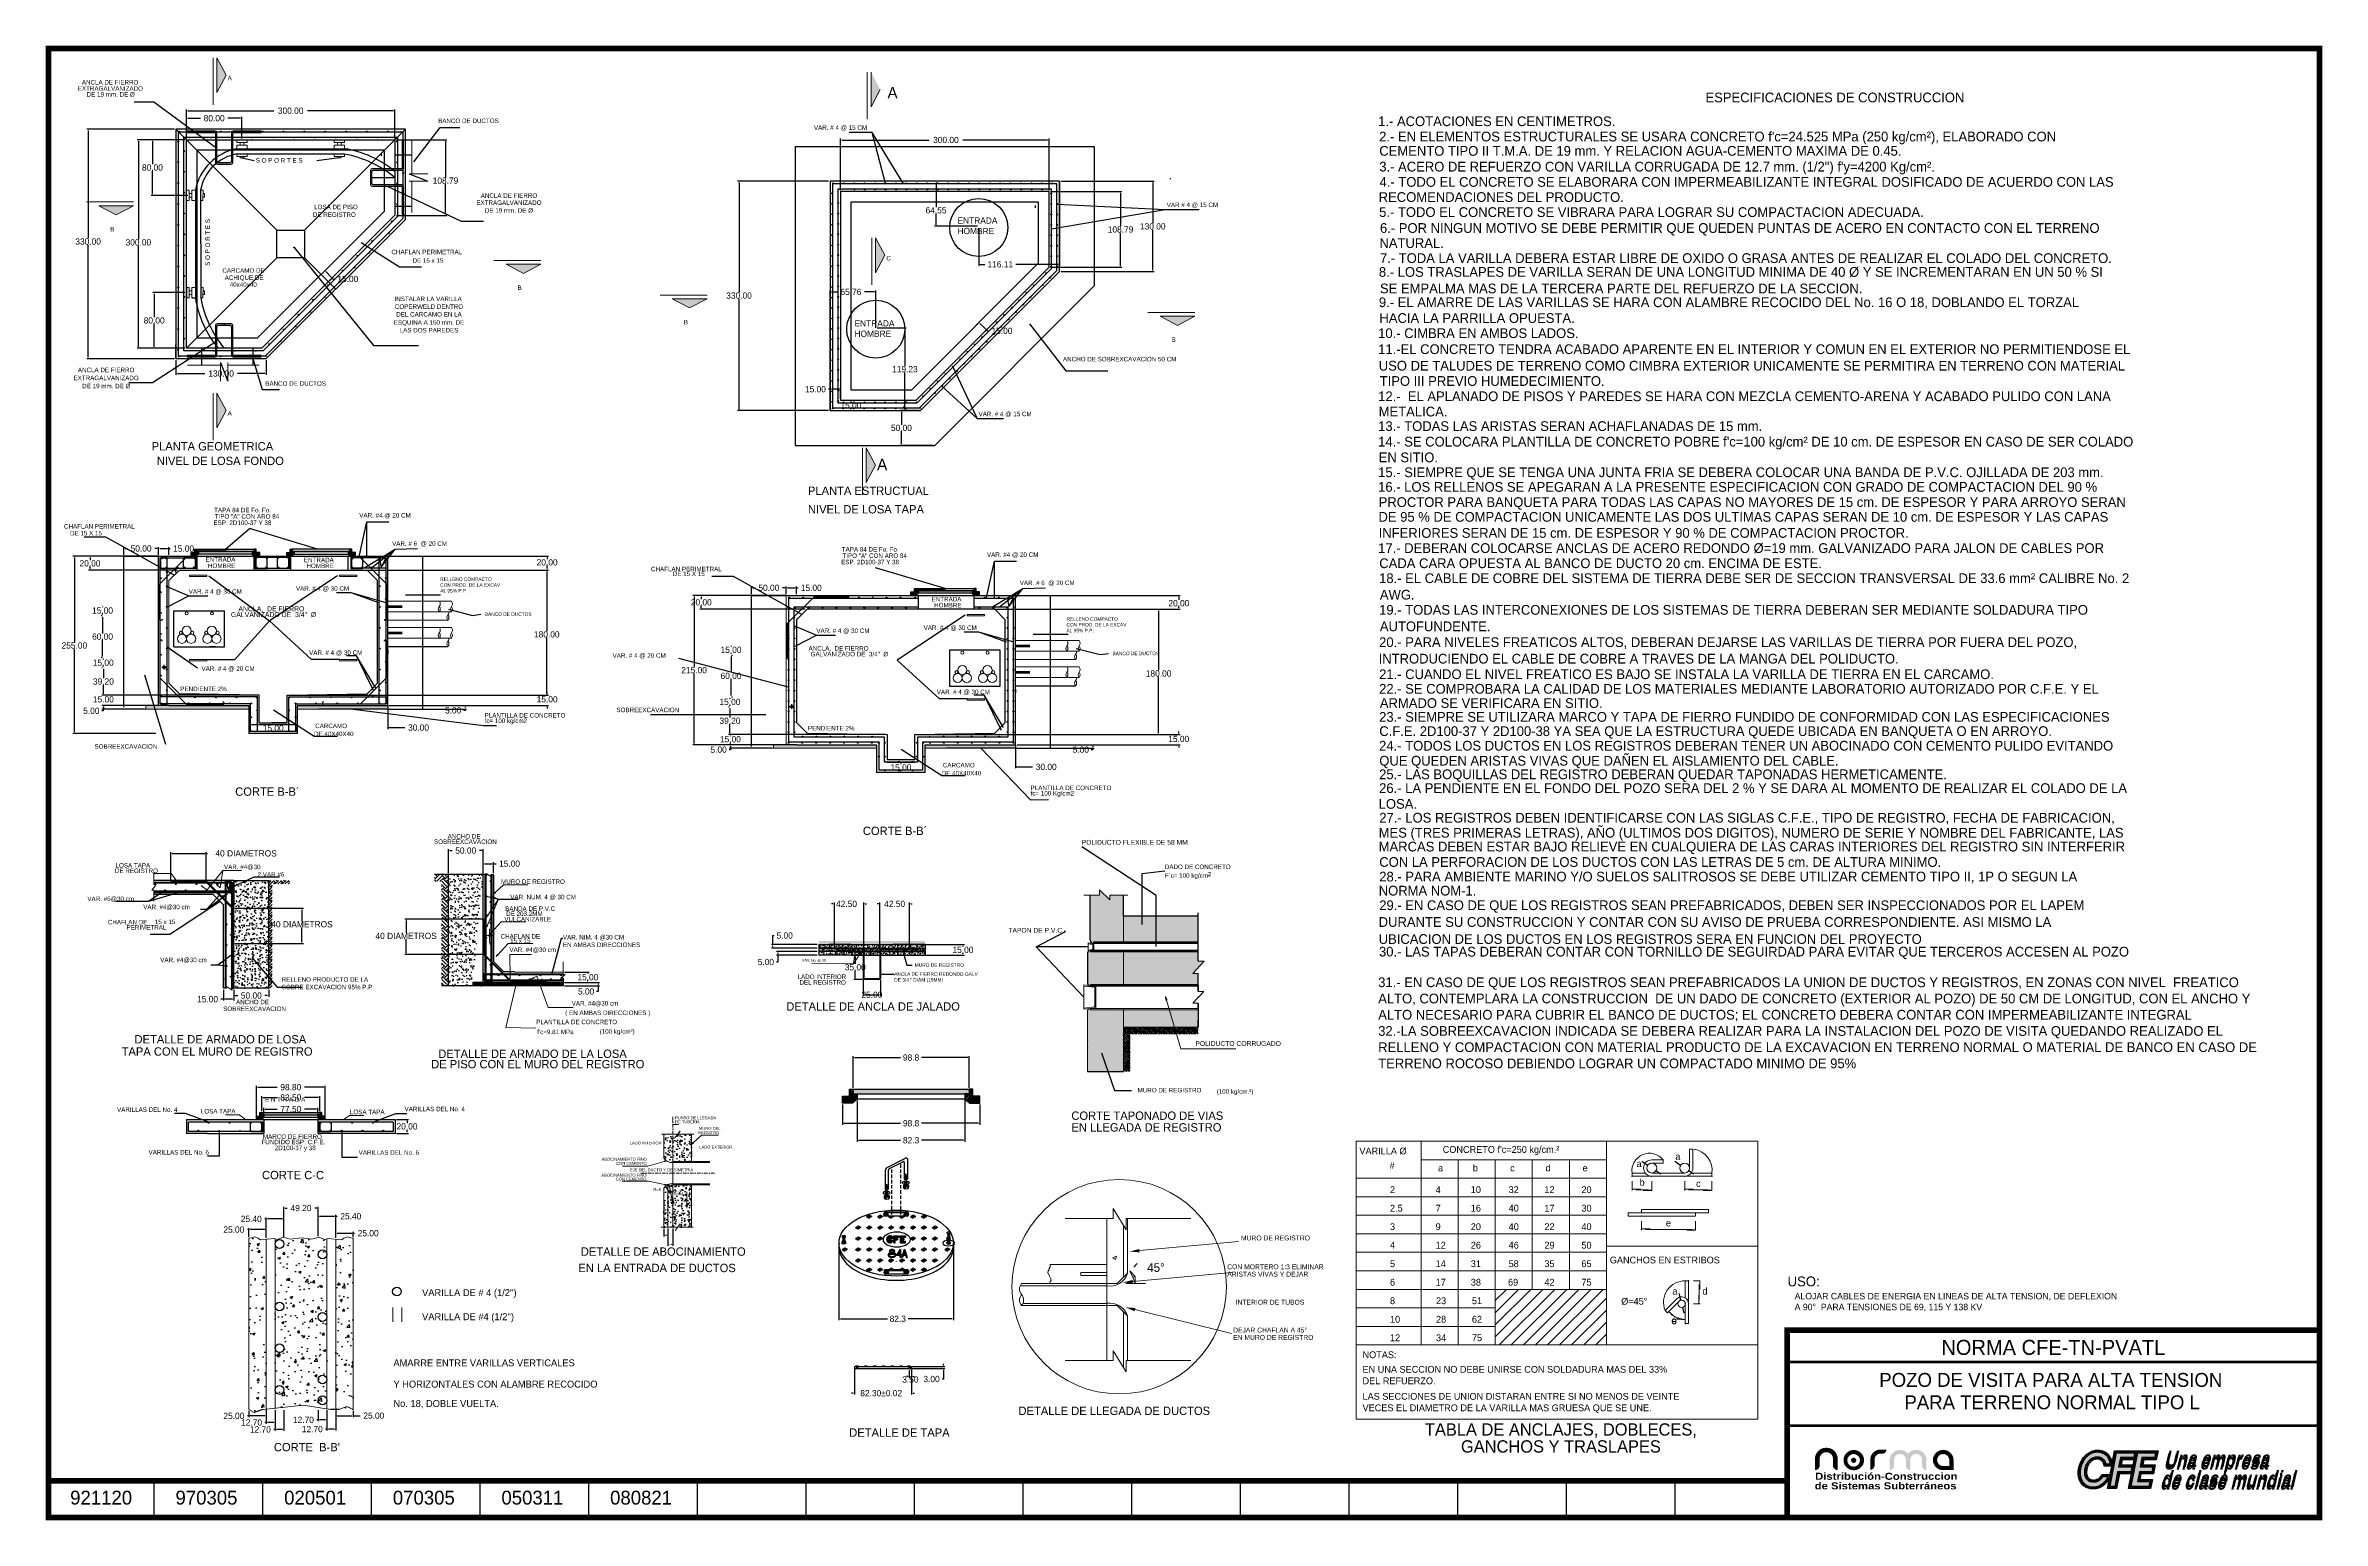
# Model space of a CAD drawing. Header units: centimetres. Extents: x -9328 to 420531, y -2964 to 1299.
# Drawn here: x -9328 to -6053, y -1788 to 334 of the extents above; entities outside this region: 5.
import ezdxf
from ezdxf.enums import TextEntityAlignment as Align

# ---------------------------------------------------------------- set-up
doc = ezdxf.new("R2010")
doc.units = ezdxf.units.CM
doc.header["$LTSCALE"] = 10
doc.header["$MEASUREMENT"] = 0
for name, pattern in [('DASHDOT', [1, 0.5, -0.25, 0, -0.25]), ('DASHED', [0.75, 0.5, -0.25]), ('HIDDEN', [0.375, 0.25, -0.125])]:
    doc.linetypes.add(name, pattern=pattern)
doc.layers.get('0').update_dxf_attribs({"linetype": 'CONTINUOUS'})
doc.layers.get('DEFPOINTS').update_dxf_attribs({"color": 2, "linetype": 'CONTINUOUS'})
for name, color, linetype in [('acero', 7, 'CONTINUOUS'), ('CABLES Y VARILLAS', 7, 'CONTINUOUS'), ('CONCRETO', 7, 'CONTINUOUS'), ('DIM', 7, 'CONTINUOUS'), ('Ductos', 30, 'CONTINUOUS'), ('EJES', 7, 'DASHDOT'), ('HATCH', 7, 'CONTINUOUS'), ('HERRAJE', 13, 'CONTINUOUS'), ('IND', 7, 'CONTINUOUS'), ('LAYER_1', 160, 'CONTINUOUS'), ('MARCO', 7, 'CONTINUOUS'), ('MUROS', 3, 'CONTINUOUS'), ('PUNTEADA', 7, 'DASHED'), ('REGISTRO', 1, 'CONTINUOUS'), ('TAPA', 120, 'CONTINUOUS'), ('TEXTOS', 7, 'CONTINUOUS'), ('TIERRA', 32, 'CONTINUOUS'), ('TIT', 7, 'CONTINUOUS'), ('TUBO', 4, 'CONTINUOUS'), ('VARILLAS', 30, 'CONTINUOUS')]:
    doc.layers.add(name, color=color, linetype=linetype)
doc.layers.add('LOGO', color=7, linetype='CONTINUOUS', true_color=0x00a160)
doc.styles.get("Standard").update_dxf_attribs({"font": ''})
doc.styles.add('Zurich', font='')
doc.styles.get('Standard').set_extended_font_data('Zurich Ex BT')
doc.styles.get('Zurich').set_extended_font_data('Zurich Ex BT')
doc.dimstyles.get("Standard").update_dxf_attribs({"dimtxt": 9, "dimasz": 2, "dimexe": 2, "dimexo": 2, "dimgap": 0.09, "dimtad": 0, "dimtih": 1, "dimtoh": 1, "dimzin": 0, "dimdsep": 46, "dimtxsty": 'Standard', "dimcen": 0.09, "dimadec": 0, "dimazin": 0, "dimtfac": 1, "dimtofl": 0, "dimtmove": 0, "dimatfit": 3, "dimfxl": 0, "dimtolj": 1, "dimtzin": 0, "dimarcsym": 0})
pattern_1 = [(45, (-9795.5946, -543.2617), (-0.8838835, 0.8838835), []), (45, (-9795.5946, -542.6367), (-0.8838835, 0.8838835), [])]
pattern_2 = [(45, (-8760.0757, -599.7825), (-0.8838835, 0.8838835), []), (45, (-8760.0757, -599.1575), (-0.8838835, 0.8838835), [])]
pattern_3 = [(45, (-9701.4659, -1353.8206), (-0.8838835, 0.8838835), []), (45, (-9701.4659, -1353.1956), (-0.8838835, 0.8838835), [])]
pattern_4 = [(135, (-8204.529, -543.2617), (0.8838835, 0.8838835), []), (135, (-8204.529, -542.6367), (0.8838835, 0.8838835), [])]
pattern_5 = [(45, (-9535.959, -1472.7229), (-1.767767, 1.767767), []), (45, (-9535.959, -1471.4729), (-1.767767, 1.767767), [])]
pattern_6 = [(45, (-9891.169, -1443.9937), (-2.65165, 2.65165), []), (45, (-9890.285, -1443.9937), (-2.65165, 2.65165), []), (45, (-9889.4013, -1443.9937), (-2.65165, 2.65165), []), (45, (-9888.5174, -1443.9937), (-2.65165, 2.65165), [])]
pattern_7 = [(45, (-9891.169, -1443.9937), (-1.3258252, 1.3258252), []), (45, (-9890.2852, -1443.9937), (-1.3258252, 1.3258252), [])]
pattern_8 = [(45, (-9870.9797, -1711.0718), (-1.3258252, 1.3258252), []), (45, (-9870.0958, -1711.0718), (-1.3258252, 1.3258252), [])]

msp = doc.modelspace()

# ---------------------------------------------------------------- texts
at = {"style": 'Zurich'}
for s, p in [('PLANTILLA DE CONCRETO', (-8621.745, -1074.447)), ("f'c=9.81 MPa", (-8620.316, -1088.769)), ('(100 kg/cm²)', (-8530.568, -1088.17))]:
    msp.add_text(s, height=6.5, dxfattribs=at).set_placement(p)
msp.add_text("CONCRETO f'c=250 kg/cm.²", height=9.81437).set_placement((-7317.935, -1259.627))
at = {"lineweight": 5, "style": 'Zurich'}
for s, height, p in [('MURO DE REGISTRO', 7.03536, (-7608.129, -1382.02)), ('ARISTAS VIVAS Y DEJAR', 7.03536, (-7627.887, -1434.049)), ('CON MORTERO 1:3 ELIMINAR', 7.03536, (-7627.887, -1423.441)), ('INTERIOR DE TUBOS', 7.03536, (-7615.773, -1474.467)), ('DEJAR CHAFLAN A 45°', 7.03536, (-7619.377, -1514.481)), ('EN MURO DE REGISTRO', 7.03536, (-7619.377, -1525.088)), ('DETALLE DE LLEGADA DE DUCTOS', 12, (-7928.129, -1630.723))]:
    msp.add_text(s, height=height, dxfattribs=at).set_placement(p, align=Align.MIDDLE_LEFT)
at = {"layer": 'acero', "insert": (-8583.352, -946.091), "char_height": 6.5, "width": 185.18451, "attachment_point": 1}
msp.add_mtext('\\A1;VAR. NIM. 4 @30 CM \\PEN AMBAS DIRECCIONES', dxfattribs=at)
at = {"layer": 'CABLES Y VARILLAS'}
for s, p in [('1.- ACOTACIONES EN CENTIMETROS.', (-7410.769, 217.68)), ("2.- EN ELEMENTOS ESTRUCTURALES SE USARA CONCRETO f'c=24.525 MPa (250 kg/cm²), ELABORADO CON ", (-7409.371, 195.69)), ('3.- ACERO DE REFUERZO CON VARILLA CORRUGADA DE 12.7 mm. (1/2") f\'y=4200 Kg/cm².', (-7409.193, 152.388)), ('CEMENTO TIPO II T.M.A. DE 19 mm. Y RELACION AGUA-CEMENTO MAXIMA DE 0.45.', (-7409.178, 175.083)), ('4.- TODO EL CONCRETO SE ELABORARA CON IMPERMEABILIZANTE INTEGRAL DOSIFICADO DE ACUERDO CON LAS ', (-7408.794, 130.398)), ('5.- TODO EL CONCRETO SE VIBRARA PARA LOGRAR SU COMPACTACION ADECUADA.', (-7409.385, 86.981)), ('RECOMENDACIONES DEL PRODUCTO.', (-7410.036, 108.628)), ('6.- POR NINGUN MOTIVO SE DEBE PERMITIR QUE QUEDEN PUNTAS DE ACERO EN CONTACTO CON EL TERRENO ', (-7408.13, 64.074)), ('NATURAL.', (-7408.943, 42.419)), ('7.- TODA LA VARILLA DEBERA ESTAR LIBRE DE OXIDO O GRASA ANTES DE REALIZAR EL COLADO DEL CONCRETO.', (-7408.248, 20.772)), ('8.- LOS TRASLAPES DE VARILLA SERAN DE UNA LONGITUD MINIMA DE 40 Ø Y SE INCREMENTARAN EN UN 50 % SI ', (-7409.72, 0.878)), ('9.- EL AMARRE DE LAS VARILLAS SE HARA CON ALAMBRE RECOCIDO DEL No. 16 O 18, DOBLANDO EL TORZAL ', (-7409.72, -42.768)), ('SE EMPALMA MAS DE LA TERCERA PARTE DEL REFUERZO DE LA SECCION.', (-7408.174, -22.874)), ('HACIA LA PARRILLA OPUESTA.', (-7408.988, -65.471)), ('10.- CIMBRA EN AMBOS LADOS.', (-7410.769, -87.232)), ('11.-EL CONCRETO TENDRA ACABADO APARENTE EN EL INTERIOR Y COMUN EN EL EXTERIOR NO PERMITIENDOSE EL ', (-7410.769, -110.27)), ('USO DE TALUDES DE TERRENO COMO CIMBRA EXTERIOR UNICAMENTE SE PERMITIRA EN TERRENO CON MATERIAL ', (-7409.933, -134.022)), ('TIPO III PREVIO HUMEDECIMIENTO.', (-7408.586, -156.02)), ('12.-  EL APLANADO DE PISOS Y PAREDES SE HARA CON MEZCLA CEMENTO-ARENA Y ACABADO PULIDO CON LANA ', (-7410.769, -178.01)), ('METALICA.', (-7410.022, -200.046)), ('13.- TODAS LAS ARISTAS SERAN ACHAFLANADAS DE 15 mm.', (-7410.769, -220.936)), ("14.- SE COLOCARA PLANTILLA DE CONCRETO POBRE f'c=100 kg/cm² DE 10 cm. DE ESPESOR EN CASO DE SER COLADO ", (-7410.769, -243.302)), ('EN SITIO.', (-7410.036, -265.895)), ('15.- SIEMPRE QUE SE TENGA UNA JUNTA FRIA SE DEBERA COLOCAR UNA BANDA DE P.V.C. OJILLADA DE 203 mm.', (-7410.769, -287.371)), ('16.- LOS RELLENOS SE APEGARAN A LA PRESENTE ESPECIFICACION CON GRADO DE COMPACTACION DEL 90 % ', (-7410.769, -308.423)), ('PROCTOR PARA BANQUETA PARA TODAS LAS CAPAS NO MAYORES DE 15 cm. DE ESPESOR Y PARA ARROYO SERAN ', (-7410.036, -330.269)), ('DE 95 % DE COMPACTACION UNICAMENTE LAS DOS ULTIMAS CAPAS SERAN DE 10 cm. DE ESPESOR Y LAS CAPAS ', (-7410.325, -351.505)), ('17.- DEBERAN COLOCARSE ANCLAS DE ACERO REDONDO Ø=19 mm. GALVANIZADO PARA JALON DE CABLES POR ', (-7410.769, -396.427)), ('INFERIORES SERAN DE 15 cm. DE ESPESOR Y 90 % DE COMPACTACION PROCTOR.', (-7410.088, -374.628)), ('CADA CARA OPUESTA AL BANCO DE DUCTO 20 cm. ENCIMA DE ESTE.', (-7409.178, -418.273)), ('18.- EL CABLE DE COBRE DEL SISTEMA DE TIERRA DEBE SER DE SECCION TRANSVERSAL DE 33.6 mm² CALIBRE No. 2 ', (-7409.371, -439.741)), ('AWG.', (-7408.328, -463.492)), ('19.- TODAS LAS INTERCONEXIONES DE LOS SISTEMAS DE TIERRA DEBERAN SER MEDIANTE SOLDADURA TIPO ', (-7409.371, -485.292)), ('20.- PARA NIVELES FREATICOS ALTOS, DEBERAN DEJARSE LAS VARILLAS DE TIERRA POR FUERA DEL POZO, ', (-7409.371, -531.795)), ('AUTOFUNDENTE.', (-7408.328, -509.043)), ('INTRODUCIENDO EL CABLE DE COBRE A TRAVES DE LA MANGA DEL POLIDUCTO.', (-7410.088, -555.546)), ('21.- CUANDO EL NIVEL FREATICO ES BAJO SE INSTALA LA VARILLA DE TIERRA EN EL CARCAMO.', (-7409.371, -577.936)), ('22.- SE COMPROBARA LA CALIDAD DE LOS MATERIALES MEDIANTE LABORATORIO AUTORIZADO POR C.F.E. Y EL ', (-7409.371, -598.916)), ('ARMADO SE VERIFICARA EN SITIO.', (-7408.328, -619.409)), ('23.- SIEMPRE SE UTILIZARA MARCO Y TAPA DE FIERRO FUNDIDO DE CONFORMIDAD CON LAS ESPECIFICACIONES ', (-7409.371, -639.304)), ('C.F.E. 2D100-37 Y 2D100-38 YA SEA QUE LA ESTRUCTURA QUEDE UBICADA EN BANQUETA O EN ARROYO.', (-7409.178, -659.797)), ('24.- TODOS LOS DUCTOS EN LOS REGISTROS DEBERAN TENER UN ABOCINADO CON CEMENTO PULIDO EVITANDO ', (-7409.371, -680.777)), ('QUE QUEDEN ARISTAS VIVAS QUE DAÑEN EL AISLAMIENTO DEL CABLE.', (-7409.163, -702.356)), ('25.- LAS BOQUILLAS DEL REGISTRO DEBERAN QUEDAR TAPONADAS HERMETICAMENTE.', (-7409.371, -721.907)), ('LOSA.', (-7410.036, -764.467)), ('26.- LA PENDIENTE EN EL FONDO DEL POZO SERA DEL 2 % Y SE DARA AL MOMENTO DE REALIZAR EL COLADO DE LA ', (-7409.371, -741.801)), ('27.- LOS REGISTROS DEBEN IDENTIFICARSE CON LAS SIGLAS C.F.E., TIPO DE REGISTRO, FECHA DE FABRICACION, ', (-7409.193, -784.361)), ('MES (TRES PRIMERAS LETRAS), AÑO (ULTIMOS DOS DIGITOS), NUMERO DE SERIE Y NOMBRE DEL FABRICANTE, LAS ', (-7410.022, -805.94)), ('MARCAS DEBEN ESTAR BAJO RELIEVE EN CUALQUIERA DE LAS CARAS INTERIORES DEL REGISTRO SIN INTERFERIR ', (-7410.022, -825.918)), ('CON LA PERFORACION DE LOS DUCTOS CON LAS LETRAS DE 5 cm. DE ALTURA MINIMO.', (-7409.178, -848.069)), ('NORMA NOM-1.', (-7409.992, -889.314)), ('28.- PARA AMBIENTE MARINO Y/O SUELOS SALITROSOS SE DEBE UTILIZAR CEMENTO TIPO II, 1P O SEGUN LA ', (-7409.193, -869.049)), ('29.- EN CASO DE QUE LOS REGISTROS SEAN PREFABRICADOS, DEBEN SER INSPECCIONADOS POR EL LAPEM ', (-7409.193, -910.294)), ('UBICACION DE LOS DUCTOS EN LOS REGISTROS SERA EN FUNCION DEL PROYECTO ', (-7410.036, -958.937)), ('DURANTE SU CONSTRUCCION Y CONTAR CON SU AVISO DE PRUEBA CORRESPONDIENTE. ASI MISMO LA  ', (-7410.036, -934.404))]:
    msp.add_text(s, height=14, dxfattribs=at).set_placement(p)
at = {"layer": 'CONCRETO', "lineweight": 5}
for p in [(-9133.726, -595.262), (-8230.907, -651.783)]:
    msp.add_text('PENDIENTE 2%', height=6.5, dxfattribs=at).set_placement(p)
at = {"layer": 'DIM', "char_height": 9}
for s, insert, width, attachment_point in [('ENTRADA \\PHOMBRE', (-8015.856, 86.288), 9.25723, 1), ('ENTRADA \\PHOMBRE', (-8164.023, -61.559), 9.25723, 1), ('\\A1;', (4364.271, -2963.776), 1.2, 9)]:
    msp.add_mtext(s, dxfattribs=dict(at, insert=insert, width=width, attachment_point=attachment_point))
at = {"layer": 'DIM', "char_height": 9, "attachment_point": 5}
for insert in [(-8791.049, -647.753), (-7888.23, -704.273)]:
    msp.add_mtext('\\A1;30.00', dxfattribs=dict(at, insert=insert))
at = {"layer": 'DIM', "lineweight": 5, "insert": (-7730.375, -1424.63), "char_height": 12.4813, "attachment_point": 5, "style": 'Zurich'}
msp.add_mtext('\\A1;45°', dxfattribs=at)
at = {"layer": 'IND', "linetype": 'Continuous', "lineweight": 5}
for s, height, p in [('VARILLA %%C', 9.81437, (-7437.768, -1261.791)), ('#', 9.814, (-7394.437, -1282.907)), ('b', 9.814, (-7274.632, -1286.191)), ('d', 9.814, (-7169.968, -1286.191)), ('2', 9.814, (-7393.758, -1317.411)), ('4', 9.814, (-7328.122, -1317.411)), ('a', 9.814, (-7324.653, -1286.191)), ('10', 9.8144, (-7277.558, -1317.411)), ('32', 9.8144, (-7223.118, -1317.411)), ('c', 9.814, (-7220.914, -1286.191)), ('12', 9.8144, (-7171.689, -1317.411)), ('20', 9.8144, (-7118.412, -1317.411)), ('e', 9.814, (-7116.691, -1286.191)), ('2.5', 9.8144, (-7393.758, -1344.05)), ('7', 9.814, (-7328.122, -1344.05)), ('16', 9.8144, (-7277.558, -1344.05)), ('40', 9.8144, (-7223.118, -1344.05)), ('17', 9.8144, (-7171.689, -1344.05)), ('30', 9.8144, (-7118.412, -1344.05)), ('3', 9.814, (-7393.758, -1370.688)), ('9', 9.814, (-7328.122, -1370.688)), ('20', 9.8144, (-7277.558, -1370.688)), ('40', 9.8144, (-7223.118, -1370.688)), ('22', 9.8144, (-7171.689, -1370.688)), ('40', 9.8144, (-7118.412, -1370.688)), ('4', 9.814, (-7393.758, -1397.327)), ('12', 9.8144, (-7328.122, -1397.327)), ('26', 9.8144, (-7277.558, -1397.327)), ('46', 9.8144, (-7223.118, -1397.327)), ('29', 9.8144, (-7171.689, -1397.327)), ('50', 9.8144, (-7118.412, -1397.327)), ('5', 9.814, (-7393.758, -1423.966)), ('6', 9.814, (-7393.758, -1450.604)), ('14', 9.8144, (-7328.122, -1423.966)), ('17', 9.8144, (-7328.122, -1450.604)), ('31', 9.8144, (-7277.558, -1423.966)), ('38', 9.8144, (-7277.558, -1450.604)), ('69', 9.8144, (-7223.998, -1450.604)), ('58', 9.8144, (-7223.118, -1423.966)), ('42', 9.8144, (-7171.689, -1450.604)), ('35', 9.8144, (-7171.689, -1423.966)), ('65', 9.8144, (-7118.412, -1423.966)), ('75', 9.8144, (-7118.412, -1450.604)), ('GANCHOS EN ESTRIBOS', 9.81437, (-7077.573, -1418.636)), ('8', 9.814, (-7393.758, -1477.243)), ('23', 9.8144, (-7327.557, -1477.243)), ('51', 9.8144, (-7275.966, -1477.243)), ('10', 9.8144, (-7393.758, -1503.882)), ('28', 9.8144, (-7327.557, -1503.882)), ('62', 9.8144, (-7275.966, -1503.882)), ('12', 9.8144, (-7393.758, -1530.52)), ('34', 9.8144, (-7327.557, -1530.52)), ('75', 9.8144, (-7275.966, -1530.52)), ('NOTAS:', 9.8144, (-7433.252, -1554.943)), ('EN UNA SECCION NO DEBE UNIRSE CON SOLDADURA MAS DEL 33%', 9.81437, (-7433.252, -1575.938)), ('DEL REFUERZO.', 9.81437, (-7433.252, -1592.467)), ('VECES EL DIAMETRO DE LA VARILLA MAS GRUESA QUE SE UNE.', 9.81437, (-7433.252, -1631.309)), ('LAS SECCIONES DE UNION DISTARAN ENTRE SI NO MENOS DE VEINTE', 9.81437, (-7433.252, -1614.78))]:
    msp.add_text(s, height=height, dxfattribs=at).set_placement(p)
at = {"layer": 'IND', "linetype": 'ByBlock', "lineweight": 5}
for s, p in [('a', (-7035.555, -1275.006)), ('a', (-6979.739, -1264.705)), ('b', (-7031.058, -1301.946)), ('c', (-6950.223, -1303.704)), ('a', (-6983.995, -1458.613)), ('d', (-6940.655, -1458.513))]:
    msp.add_text(s, height=9.814, dxfattribs=at).set_placement(p, align=Align.MIDDLE_CENTER)
msp.add_text('e', height=9.814, dxfattribs=at).set_placement((-6993.273, -1360.607), align=Align.MIDDLE)
at = {"layer": 'IND', "lineweight": 5}
msp.add_text('%%c=45%%d', height=9.8144, dxfattribs=at).set_placement((-7061.22, -1478.066))
at = {"layer": 'LOGO', "char_height": 23.14944, "attachment_point": 4, "line_spacing_factor": 0.75}
for s, insert, width in [('\\pi5.1316;{\\fHelvetica Narrow|b1|i0|c0|p34;\\Q13;\\W0.9;Una empresa}', (-6286.279, -1707.114), 162.54948), ('{\\fHelvetica Narrow|b1|i0|c0|p34;\\Q13;\\W0.9;de clase mundial}', (-6286.279, -1732.737), 205.00577)]:
    msp.add_mtext(s, dxfattribs=dict(at, insert=insert, width=width))
at = {"layer": 'REGISTRO', "insert": (3359.06, 1298.512), "char_height": 9, "width": 1.2, "attachment_point": 1}
msp.add_mtext('\\A1;', dxfattribs=at)
at = {"layer": 'TEXTOS', "color": 0, "lineweight": 5, "style": 'Zurich'}
for s, p in [('EXTRAGALVANIZADO', (-9234.303, 271.841)), ('ANCLA DE FIERRO', (-9234.696, 280.797)), ('DE 19 mm. DE %%C', (-9233.801, 263.349)), ('LOSA DE PISO', (-8909.895, 101.389)), ('EXTRAGALVANIZADO', (-8660.991, 107.542)), ('ANCLA DE FIERRO', (-8660.991, 117.733)), ('DE 19 mm. DE %%C', (-8660.991, 96.379)), ('DE REGISTRO', (-8912.183, 90.312)), ('CARCAMO DE', (-9042.774, 9.939)), ('ACHIQUE DE', (-9041.937, -0.363)), ('40x40x40', (-9043.193, -10.247)), ('INSTALAR LA VARILLA ', (-8775.989, -30.862)), ('ESQUINA A 150 mm. DE', (-8775.989, -64.837)), ('COPERWELD DENTRO', (-8775.989, -41.979)), ('DEL CARCAMO EN LA', (-8775.989, -53.097)), ('LAS DOS PAREDES', (-8775.989, -75.955)), ('ANCLA DE FIERRO', (-9240.409, -133.069)), ('EXTRAGALVANIZADO', (-9240.409, -144.6)), ('DE 19 mm. DE %%C', (-9240.136, -156.282))]:
    msp.add_text(s, height=6.5, dxfattribs=at).set_placement(p, align=Align.MIDDLE_CENTER)
for s, height, p in [('A', 6.5, (-9065.595, 283.562)), ('A', 16.417, (-8116.621, 257.429)), ('BANCO DE DUCTOS', 6.5, (-8762.909, 222.082)), ('VAR. # 4 @ 15 CM', 6.5, (-8222.328, 212.341)), ('S O P O R T E S', 6.5, (-9025.166, 165.142)), ('VAR # 4 @ 15 CM', 6.5, (-7714.876, 101.218)), ('B', 6.5, (-9234.568, 66.232)), ('CHAFLAN PERIMETRAL ', 6.5, (-8830.025, 33.387)), ('DE 15 x 15', 6.5, (-8799.72, 21.089)), ('C', 6.5, (-8118.13, 24.452)), ('B', 6.5, (-8648.615, -18.059)), ('B', 6.5, (-8409.585, -67.647)), ('B', 6.5, (-7707.763, -92.799)), ('ANCHO DE SOBREXCAVACION 50 CM ', 6.5, (-7864.104, -120.798)), ('BANCO DE DUCTOS', 6.5, (-9011.5, -155.922)), ('A', 6.5, (-9065.595, -198.711)), ('VAR. # 4 @ 15 CM', 6.5, (-7985.612, -199.685)), ('PLANTA GEOMETRICA', 12, (-9174.909, -248.96)), ('NIVEL DE LOSA FONDO', 12, (-9167.534, -269.908)), ('A', 16.417, (-8131.524, -277.355)), ('PLANTA ESTRUCTUAL ', 12, (-8230.907, -312.933)), ('NIVEL DE LOSA TAPA', 12, (-8230.907, -339.577))]:
    msp.add_text(s, height=height, dxfattribs=at).set_placement(p)
at = {"layer": 'TEXTOS'}
for s, height, p in [('ESPECIFICACIONES DE CONSTRUCCION', 14, (-6940.006, 251.931)), ('CHAFLAN PERIMETRAL', 6.5, (-9300.994, -361.452)), ('VAR. #4 @ 20 CM', 6.5, (-8876.26, -345.556)), ('DE 15 X 15', 6.5, (-9292.361, -371.209)), ('VAR. # 6  @ 20 CM', 6.5, (-8829.102, -386.19)), ('CHAFLAN PERIMETRAL', 6.5, (-8456.673, -422.784)), ('DE 15 X 15', 6.5, (-8425.32, -429.727)), ('VAR. #4 @ 20 CM', 6.5, (-7973.442, -402.077)), ('VAR. # 4 @ 30 CM', 6.5, (-9121.664, -455.077)), ('VAR. # 4 @ 30 CM', 6.5, (-8967.374, -450.746)), ('VAR. # 6  @ 20 CM', 6.5, (-7926.283, -442.71)), ('VAR. # 4 @ 30 CM', 6.5, (-8218.845, -511.597)), ('VAR. # 4 @ 30 CM', 6.5, (-8064.555, -507.267)), ('VAR. # 4 @ 30 CM', 6.5, (-8948.428, -543.112)), ('VAR. # 4 @ 20 CM', 6.5, (-8511.991, -547.267)), ('VAR. # 4 @ 20 CM', 6.5, (-9103.234, -566.071)), ('SOBREEXCAVACION', 6.5, (-8506.469, -625.513)), ('VAR. # 4 @ 30 CM', 6.5, (-8045.609, -599.632)), ('DE 40X40X40', 6.5, (-8941.371, -660.013)), (' CARCAMO', 6.5, (-8942.231, -648.463)), ('fc= 100 kg/cm2', 6.5, (-8696.013, -641.089)), ('PLANTILLA DE CONCRETO', 6.5, (-8696.013, -633.266)), ('SOBREEXCAVACION', 6.5, (-9257.12, -678.045)), ('DE 40X40X40', 6.5, (-8038.553, -716.534)), (' CARCAMO', 6.5, (-8039.412, -704.983)), ('fc= 100 Kg/cm2', 6.5, (-7910.693, -745.48)), ('PLANTILLA DE CONCRETO', 6.5, (-7910.693, -737.656)), ('(100 kg/cm.²)', 6.5, (-7643.097, -1174.476))]:
    msp.add_text(s, height=height, dxfattribs=at).set_placement(p)
at = {"layer": 'TEXTOS', "color": 0, "lineweight": 5, "style": 'Zurich'}
msp.add_text('S O P O R T E S', height=6.5, rotation=90, dxfattribs=at).set_placement((-9091.127, 16.645))
at = {"layer": 'TEXTOS', "linetype": 'Continuous', "lineweight": 5}
for s, height, p in [('ESP. 2D100-37 Y 38', 6.5, (-9086.052, -356.211)), ('TAPA 84 DE Fo. Fo.', 6.5, (-9085.086, -337.939)), ('TIPO "A" CON ARO 84', 6.5, (-9084.14, -347.103)), ('TAPA 84 DE Fo. Fo.', 6.5, (-8182.267, -394.459)), ('ENTRADA ', 6.5, (-9097.339, -408.778)), ('HOMBRE ', 6.5, (-9093.922, -418.186)), ('ENTRADA', 6.5, (-8955.91, -409.691)), ('HOMBRE ', 6.5, (-8952.282, -418.211)), ('ESP. 2D100-37 Y 38', 6.5, (-8183.233, -412.731)), ('TIPO "A" CON ARO 84', 6.5, (-8181.321, -403.623)), ('GALVANIZADO DE  3/4"  %%C', 7.14935, (-9060.878, -488.672)), ('ANCLA,  DE FIERRO', 7.14935, (-9050.102, -480.411)), ('ENTRADA', 6.5, (-8053.091, -466.212)), ('HOMBRE ', 6.5, (-8049.463, -474.732)), ('ANCLA,  DE FIERRO', 6.5, (-8230.074, -536.931)), ('GALVANIZADO DE  3/4"  %%C', 6.5, (-8227.018, -545.193))]:
    msp.add_text(s, height=height, dxfattribs=at).set_placement(p)
at = {"layer": 'TEXTOS', "lineweight": 5}
for s, height, p in [('CORTE B-B´', 12, (-9008.406, -739.791)), ('            SOBREEXCAVACION           ', 6.5, (-8724.911, -811.902)), ('ANCHO DE ', 6.5, (-8724.272, -804.233)), ('CORTE B-B´', 12, (-8105.587, -796.312)), ('2 VAR #6', 6.5, (-9003.298, -858.96)), ('MURO DE REGISTRO', 6.5, (-8626.434, -869.333)), ('            BANDA DE P.V.C           ', 6.5, (-8631.712, -908.232)), ('DE 203.2MM', 6.5, (-8638.782, -915.477)), ('VAR. NUM. 4 @ 30 CM', 6.5, (-8611.882, -891.471)), ('CHAFLAN DE', 6.5, (-9209.507, -927.583)), ('PERIMETRAL', 6.5, (-9182.38, -935.158)), ('15 x 15', 6.5, (-9155.599, -927.184)), ('CHAFLAN DE', 6.5, (-8644.578, -948.04)), ('            VULCANIZABLE      ', 6.5, (-8641.502, -923.266)), ('15 x 15', 6.5, (-8644.578, -954.532)), ('ANCHO DE', 6.5, (-9029.849, -1042.5)), ('SOBREEXCAVACION', 6.5, (-9026.889, -1052.272)), ('TAPA CON EL MURO DE REGISTRO', 12, (-9080.797, -1113.69)), ('DETALLE DE ARMADO DE LOSA', 12, (-9076.081, -1096.147)), ('POLIDUCTO CORRUGADO', 7, (-7612.19, -1102.228)), (' VARILLAS DEL No. 4', 6.5, (-9182.535, -1197.319)), (' VARILLAS DEL No. 4', 6.5, (-8769.072, -1196.383)), ('CORTE TAPONADO DE VIAS', 12, (-7742.854, -1206.062)), ('EN LLEGADA DE REGISTRO', 12, (-7744.069, -1222.896)), (' VARILLAS DEL No. 6', 6.5, (-9137.239, -1258.696)), (' VARILLAS DEL No. 6', 6.5, (-8835.031, -1259.072))]:
    msp.add_text(s, height=height, dxfattribs=at).set_placement(p, align=Align.MIDDLE_CENTER)
for s, height, p in [('DE REGISTRO', 6.5, (-9227.681, -856.937)), ('LOSA TAPA', 6.5, (-9226.897, -849.106)), ('VAR. #4@30', 6.5, (-9070.879, -851.383)), ('VAR. #6@30 cm', 6.5, (-9267.368, -897.291)), ('VAR. #4@30 cm', 6.5, (-9187.015, -909.026)), ('VAR. #4@30 cm', 6.5, (-9162.618, -985.209)), ('VAR. #4@30 cm', 6.5, (-8660.324, -970.587)), ('VAR. #4@30 cm', 6.5, (-8570.734, -1047.598)), ('( EN AMBAS DIRECCIONES )', 6.5, (-8580.097, -1061.311)), ('DETALLE DE ARMADO DE LA LOSA', 12, (-8762.658, -1122.968)), ('DE PISO CON EL MURO DEL REGISTRO', 12, (-8772.919, -1137.894)), ('MURO DE REGISTRO', 6.5, (-7756.823, -1172.587)), ('LOSA TAPA', 6.5, (-9104.235, -1202.873)), ('E N T R A D A', 6.5, (-9011.906, -1185.978)), ('LOSA TAPA', 6.5, (-8889.753, -1203.927)), ('PUNTO DE LLEGADA', 4.25071, (-8421.993, -1211.191)), ('DE TUBERIA', 4.2507, (-8421.993, -1216.859)), ('EJE DEL DUCTO Y DE SIMETRIA', 4.25071, (-8487.066, -1286.109)), ('R=5', 4.2507, (-8453.422, -1314.389)), ('R=14', 4.2507, (-8424.028, -1320.157)), ('DETALLE DE ABOCINAMIENTO', 12, (-8557.65, -1407.626)), ('EN LA ENTRADA DE DUCTOS', 12, (-8561.213, -1431.142)), ("VARILLA DE # 4 (1/2'')", 10, (-8785.965, -1465.718)), ("VARILLA DE #4 (1/2'')", 10, (-8785.965, -1500.278)), ('AMARRE ENTRE VARILLAS VERTICALES', 10, (-8827.198, -1566.738)), ('Y HORIZONTALES CON ALAMBRE RECOCIDO', 10, (-8827.198, -1597.31)), ('No. 18, DOBLE VUELTA.', 10, (-8827.198, -1625.224))]:
    msp.add_text(s, height=height, dxfattribs=at).set_placement(p)
at = {"layer": 'TEXTOS', "lineweight": 5, "style": 'Zurich'}
msp.add_text('VAR. No. @ 30', height=3.63126, dxfattribs=at).set_placement((-8239.665, -984.309))
for s, p in [('LADO INTERIOR', (-8210.966, -1006.17)), ('DEL REGISTRO', (-8209.805, -1014.298))]:
    msp.add_text(s, height=6.5, dxfattribs=at).set_placement(p, align=Align.MIDDLE_CENTER)
msp.add_text('DETALLE DE ANCLA DE JALADO', height=12, dxfattribs=at).set_placement((-8137.277, -1054.883), align=Align.CENTER)
at = {"layer": 'TEXTOS', "lineweight": 5}
for s, height, p in [('FUNDIDO ESP. C.F.E.', 6.5, (-8971.136, -1247.195)), ('MARCO DE FIERRO', 6.5, (-8972.495, -1239.385)), ('2D100-37 y 38', 6.5, (-8968.42, -1255.686)), ('CORTE C-C', 12, (-8971.569, -1297.522, -9.885)), ('DETALLE DE TAPA', 12, (-8099.401, -1668.046)), ("CORTE  B-B'", 12, (-8951.661, -1688.974))]:
    msp.add_text(s, height=height, dxfattribs=at).set_placement(p, align=Align.CENTER)
for s, height, p in [('LADO INTERIOR', 4.25071, (-8441.587, -1247.47)), ('REGISTRO', 4.2507, (-8358.4, -1232.629)), ('MURO DEL', 4.2507, (-8356.738, -1226.408)), ('ABOCINAMIENTO FINO', 4.25071, (-8462.874, -1270.905)), ('CON CEMENTO', 4.25071, (-8462.874, -1276.77)), ('LADO EXTERIOR', 4.25071, (-8339.632, -1253.402)), ('ABOCINAMIENTO FINO', 4.25071, (-8463.299, -1293.682)), ('CON CEMENTO', 4.25071, (-8463.299, -1299.423))]:
    msp.add_text(s, height=height, dxfattribs=at).set_placement(p, align=Align.RIGHT)
at = {"layer": 'TEXTOS'}
for s, height, p in [('NORMA CFE-TN-PVATL', 21.56919, (-6439.638, -1550.168)), ('POZO DE VISITA PARA ALTA TENSION ', 20, (-6439.638, -1596.234)), ('PARA TERRENO NORMAL TIPO L', 20, (-6441.381, -1628.439)), ('080821', 19.9715, (-8471.004, -1765.609))]:
    msp.add_text(s, height=height, dxfattribs=at).set_placement(p, align=Align.CENTER)
at = {"layer": 'TEXTOS', "color": 0, "char_height": 9, "width": 1.2, "attachment_point": 1}
for insert in [(899.281, 637.9), (933.573, 570.648)]:
    msp.add_mtext('\\A1;', dxfattribs=dict(at, insert=insert))
at = {"layer": 'TEXTOS', "attachment_point": 1}
for s, insert, char_height, width in [('\\A1;RELLENO COMPACTO CON PROD. DE LA EXCAV AL 95% P.P.', (-8759.903, -431.653), 5, 83.61703), ('\\A1;   BANCO DE DUCTOS', (-8701.419, -482.002), 5, 148.29396), ('\\A1;RELLENO COMPACTO CON PROD. DE LA EXCAV AL 95% P.P.', (-7859.151, -488.892), 5, 83.61703), ('\\A1;   BANCO DE DUCTOS', (-7798.6, -538.522), 5, 148.29396), ('\\A1;POLIDUCTO FLEXIBLE DE 58 MM', (-7837.171, -809.255), 7, 483.84675), ('\\A1;DADO DE CONCRETO \\PF´c= 100 kg/cm{\\A0;\\H1.5385x;²}', (-7717.681, -844.723), 6.5, 240.70162), ('30.- LAS TAPAS DEBERAN CONTAR CON TORNILLO DE SEGUIRDAD PARA EVITAR QUE TERCEROS ACCESEN AL POZO ', (-7409.576, -963.066), 14, 1278.43338), ('RELLENO PRODUCTO DE LA SOBRE EXCAVACION 95% P.P.', (-8987.744, -1006.86), 6.5, 141.56755), ('\\A1;ANCLA DE FIERRO REDONDO GALV\\PDE 3/4 " DIAM (19MM)', (-8106.872, -999.826), 5, 159.981), ('\\A1;  MURO DE REGISTRO', (-8081.181, -986.89), 5, 148.68919), ('31.- EN CASO DE QUE LOS REGISTROS SEAN PREFABRICADOS LA UNION DE DUCTOS Y REGISTROS, EN ZONAS CON NIVEL  FREATICO ALTO, CONTEMPLARA LA CONSTRUCCION  DE UN DADO DE CONCRETO (EXTERIOR AL POZO) DE 50 CM DE LONGITUD, CON EL ANCHO Y ALTO NECESARIO PARA CUBRIR EL BANCO DE DUCTOS; EL CONCRETO DEBERA CONTAR CON IMPERMEABILIZANTE INTEGRAL \\P32.-LA SOBREEXCAVACION INDICADA SE DEBERA REALIZAR PARA LA INSTALACION DEL POZO DE VISITA QUEDANDO REALIZADO EL RELLENO Y COMPACTACION CON MATERIAL PRODUCTO DE LA EXCAVACION EN TERRENO NORMAL O MATERIAL DE BANCO EN CASO DE TERRENO ROCOSO DEBIENDO LOGRAR UN COMPACTADO MINIMO DE 95%', (-7410.723, -1007.163), 14, 1278.43338), ('\\pl2.776;{\\H1.513x;USO:\\H0.6609x;\\P\\pl12.95;ALOJAR CABLES DE ENERGIA EN LINEAS DE ALTA TENSION, DE DEFLEXION\\PA 90°  PARA TENSIONES DE 69, 115 Y 138 KV}', (-6824.68, -1437.464), 9.34665, 639.50344)]:
    msp.add_mtext(s, dxfattribs=dict(at, insert=insert, char_height=char_height, width=width))
at = {"layer": 'TEXTOS', "insert": (-7862.655, -935.861), "char_height": 7, "attachment_point": 3}
msp.add_mtext('TAPON DE P.V.C.', dxfattribs=at)
at = {"layer": 'TIT', "color": 0, "lineweight": 5}
for s, p in [('TABLA DE ANCLAJES, DOBLECES,', (-7147.957, -1666.366)), ('GANCHOS Y TRASLAPES', (-7147.957, -1690.762))]:
    msp.add_text(s, height=17.66587, dxfattribs=at).set_placement(p, align=Align.CENTER)

# ---------------------------------------------------------------- blocks, each defined once
blk = doc.blocks.new('*D4')
at = {"layer": 'DEFPOINTS', "color": 0}
for p in [(-9140, 213.1), (-9266.3, -116.9), (-9140, -116.9)]:
    blk.add_point(p, dxfattribs=at)
at = {"layer": 'DIM', "color": 0, "lineweight": -2}
for p, q in [((-9142, 213.1), (-9268.3, 213.1)), ((-9266.3, 211.1), (-9266.3, 56.3)), ((-9266.3, -114.9), (-9266.3, 46.9)), ((-9142, -116.9), (-9268.3, -116.9))]:
    blk.add_line(p, q, dxfattribs=at)
at = {"layer": 'DIM', "color": 0}
for points in [[(-9266.6, 211.1), (-9265.9, 211.1), (-9266.3, 213.1)], [(-9266.6, -114.9), (-9265.9, -114.9), (-9266.3, -116.9)]]:
    blk.add_solid(points, dxfattribs=at)
at = {"layer": 'DIM', "color": 0, "insert": (-9266.3, 51.6), "char_height": 9, "attachment_point": 5}
blk.add_mtext('\\A1;330.00', dxfattribs=at)
blk = doc.blocks.new('*D5')
at = {"layer": 'DEFPOINTS', "color": 0}
for p in [(-9140, -116.9), (-9010, -116.9), (-9010, -138.3)]:
    blk.add_point(p, dxfattribs=at)
at = {"layer": 'DIM', "color": 0, "lineweight": -2}
for p, q in [((-9140, -118.9), (-9140, -140.3)), ((-9010, -118.9), (-9010, -140.3)), ((-9138, -138.3), (-9098.6, -138.3)), ((-9012, -138.3), (-9051.5, -138.3))]:
    blk.add_line(p, q, dxfattribs=at)
at = {"layer": 'DIM', "color": 0}
for points in [[(-9138, -138), (-9138, -138.6), (-9140, -138.3)], [(-9012, -138), (-9012, -138.6), (-9010, -138.3)]]:
    blk.add_solid(points, dxfattribs=at)
at = {"layer": 'DIM', "color": 0, "insert": (-9075, -138.3), "char_height": 9, "attachment_point": 5}
blk.add_mtext('\\A1;130.00', dxfattribs=at)
blk = doc.blocks.new('*D6')
at = {"layer": 'DEFPOINTS', "color": 0}
for p in [(-8825, 239.8), (-9125, 198.1), (-8825, 198.1)]:
    blk.add_point(p, dxfattribs=at)
at = {"layer": 'DIM', "color": 0, "lineweight": -2}
for p, q in [((-9125, 200.1), (-9125, 241.8)), ((-9123, 239.8), (-8999.2, 239.8)), ((-8827, 239.8), (-8950.8, 239.8)), ((-8825, 200.1), (-8825, 241.8))]:
    blk.add_line(p, q, dxfattribs=at)
at = {"layer": 'DIM', "color": 0}
for points in [[(-9123, 240.1), (-9123, 239.5), (-9125, 239.8)], [(-8827, 240.1), (-8827, 239.5), (-8825, 239.8)]]:
    blk.add_solid(points, dxfattribs=at)
at = {"layer": 'DIM', "color": 0, "insert": (-8975, 239.8), "char_height": 9, "attachment_point": 5}
blk.add_mtext('\\A1;300.00', dxfattribs=at)
blk = doc.blocks.new('*D7')
at = {"layer": 'DEFPOINTS', "color": 0}
for p in [(-8825, 198.1), (-8825, 89.3), (-8752.3, 89.3)]:
    blk.add_point(p, dxfattribs=at)
at = {"layer": 'DIM', "color": 0, "lineweight": -2}
for p, q in [((-8823, 198.1), (-8750.3, 198.1)), ((-8752.3, 196.1), (-8752.3, 143.9)), ((-8752.3, 91.3), (-8752.3, 134.6)), ((-8823, 89.3), (-8750.3, 89.3))]:
    blk.add_line(p, q, dxfattribs=at)
at = {"layer": 'DIM', "color": 0}
for points in [[(-8752.7, 196.1), (-8752, 196.1), (-8752.3, 198.1)], [(-8752.7, 91.3), (-8752, 91.3), (-8752.3, 89.3)]]:
    blk.add_solid(points, dxfattribs=at)
at = {"layer": 'DIM', "color": 0, "insert": (-8752.3, 139.2), "char_height": 9, "attachment_point": 5}
blk.add_mtext('\\A1;108.79', dxfattribs=at)
blk = doc.blocks.new('*D8')
at = {"layer": 'DEFPOINTS', "color": 0}
for p in [(-9125, 198.1), (-9045, 229), (-9045, 198.1)]:
    blk.add_point(p, dxfattribs=at)
at = {"layer": 'DIM', "color": 0, "lineweight": -2}
for p, q in [((-9125, 200.1), (-9125, 231)), ((-9045, 200.1), (-9045, 231)), ((-9123, 229), (-9104.7, 229)), ((-9047, 229), (-9065.3, 229))]:
    blk.add_line(p, q, dxfattribs=at)
at = {"layer": 'DIM', "color": 0}
for points in [[(-9123, 229.3), (-9123, 228.7), (-9125, 229)], [(-9047, 229.3), (-9047, 228.7), (-9045, 229)]]:
    blk.add_solid(points, dxfattribs=at)
at = {"layer": 'DIM', "color": 0, "insert": (-9085, 229), "char_height": 9, "attachment_point": 5}
blk.add_mtext('\\A1;80.00', dxfattribs=at)
blk = doc.blocks.new('*D9')
at = {"layer": 'DEFPOINTS', "color": 0}
for p in [(-8931.2, 4.3), (-8920.6, -6.3), (-8915.3, -0.9)]:
    blk.add_point(p, dxfattribs=at)
at = {"layer": 'DIM', "color": 0, "lineweight": -2}
for p, q in [((-8929.8, 5.8), (-8924.5, 11.1)), ((-8924.5, 8.3), (-8916.7, 0.5)), ((-8919.2, -4.9), (-8913.8, 0.5)), ((-8915.3, -0.9), (-8913.8, -2.3)), ((-8913.8, -2.3), (-8911.8, -2.3))]:
    blk.add_line(p, q, dxfattribs=at)
at = {"layer": 'DIM', "color": 0}
for points in [[(-8924.2, 8.5), (-8924.7, 8.1), (-8925.9, 9.7)], [(-8916.4, 0.8), (-8916.9, 0.3), (-8915.3, -0.9)]]:
    blk.add_solid(points, dxfattribs=at)
at = {"layer": 'DIM', "color": 0, "insert": (-8892.8, -2.3), "char_height": 9, "attachment_point": 5}
blk.add_mtext('\\A1;15.00', dxfattribs=at)
blk = doc.blocks.new('*D10')
at = {"layer": 'DEFPOINTS', "color": 0}
for p in [(-8199.2, 138.4), (-8330.1, -191.6), (-8199.2, -191.6)]:
    blk.add_point(p, dxfattribs=at)
at = {"layer": 'DIM', "color": 0, "lineweight": -2}
for p, q in [((-8201.2, 138.4), (-8332.1, 138.4)), ((-8330.1, 136.4), (-8330.1, -21.5)), ((-8330.1, -189.6), (-8330.1, -30.8)), ((-8201.2, -191.6), (-8332.1, -191.6))]:
    blk.add_line(p, q, dxfattribs=at)
at = {"layer": 'DIM', "color": 0}
for points in [[(-8330.5, 136.4), (-8329.8, 136.4), (-8330.1, 138.4)], [(-8330.5, -189.6), (-8329.8, -189.6), (-8330.1, -191.6)]]:
    blk.add_solid(points, dxfattribs=at)
at = {"layer": 'DIM', "color": 0, "insert": (-8330.1, -26.2), "char_height": 9, "attachment_point": 5}
blk.add_mtext('\\A1;330.00', dxfattribs=at)
blk = doc.blocks.new('*D11')
at = {"layer": 'DEFPOINTS', "color": 0}
for p in [(-7884.2, 197.7), (-8184.2, 123.4), (-7884.2, 123.4)]:
    blk.add_point(p, dxfattribs=at)
at = {"layer": 'DIM', "color": 0, "lineweight": -2}
for p, q in [((-8184.2, 125.4), (-8184.2, 199.7)), ((-8182.2, 197.7), (-8056.7, 197.7)), ((-7886.2, 197.7), (-8008.3, 197.7)), ((-7884.2, 125.4), (-7884.2, 199.7))]:
    blk.add_line(p, q, dxfattribs=at)
at = {"layer": 'DIM', "color": 0}
for points in [[(-8182.2, 198), (-8182.2, 197.3), (-8184.2, 197.7)], [(-7886.2, 198), (-7886.2, 197.3), (-7884.2, 197.7)]]:
    blk.add_solid(points, dxfattribs=at)
at = {"layer": 'DIM', "color": 0, "insert": (-8032.5, 197.7), "char_height": 9, "attachment_point": 5}
blk.add_mtext('\\A1;300.00', dxfattribs=at)
blk = doc.blocks.new('*D12')
at = {"layer": 'DEFPOINTS', "color": 0}
for p in [(-7884.2, 123.4), (-7884.2, 14.6), (-7781.3, 14.6)]:
    blk.add_point(p, dxfattribs=at)
at = {"layer": 'DIM', "color": 0, "lineweight": -2}
for p, q in [((-7882.2, 123.4), (-7779.3, 123.4)), ((-7781.3, 121.4), (-7781.3, 73.7)), ((-7781.3, 16.6), (-7781.3, 64.3)), ((-7882.2, 14.6), (-7779.3, 14.6))]:
    blk.add_line(p, q, dxfattribs=at)
at = {"layer": 'DIM', "color": 0}
for points in [[(-7781.7, 121.4), (-7781, 121.4), (-7781.3, 123.4)], [(-7781.7, 16.6), (-7781, 16.6), (-7781.3, 14.6)]]:
    blk.add_solid(points, dxfattribs=at)
at = {"layer": 'DIM', "color": 0, "insert": (-7781.3, 69), "char_height": 9, "attachment_point": 5}
blk.add_mtext('\\A1;108.79', dxfattribs=at)
blk = doc.blocks.new('*D13')
at = {"layer": 'DEFPOINTS', "color": 0}
for p in [(-7990.4, -70.4), (-7979.8, -81), (-7974.4, -75.6)]:
    blk.add_point(p, dxfattribs=at)
at = {"layer": 'DIM', "color": 0, "lineweight": -2}
for p, q in [((-7989, -69), (-7983.6, -63.6)), ((-7983.6, -66.4), (-7975.8, -74.2)), ((-7978.4, -79.6), (-7973, -74.2)), ((-7974.4, -75.6), (-7973, -77)), ((-7973, -77), (-7971, -77))]:
    blk.add_line(p, q, dxfattribs=at)
at = {"layer": 'DIM', "color": 0}
for points in [[(-7983.4, -66.2), (-7983.8, -66.7), (-7985, -65)], [(-7975.6, -74), (-7976.1, -74.5), (-7974.4, -75.6)]]:
    blk.add_solid(points, dxfattribs=at)
at = {"layer": 'DIM', "color": 0, "insert": (-7951.9, -77), "char_height": 9, "attachment_point": 5}
blk.add_mtext('\\A1;15.00', dxfattribs=at)
blk = doc.blocks.new('_ClosedBlank')
at = {"color": 0, "linetype": 'ByBlock', "lineweight": -2}
for p, q in [((-1, 0.17), (0, 0)), ((-1, 0.17), (-1, -0.17)), ((0, 0), (-1, -0.17))]:
    blk.add_line(p, q, dxfattribs=at)
blk = doc.blocks.new('*D14')
at = {"layer": 'DEFPOINTS', "color": 0}
for p in [(-9263.6, -401), (-9165.1, -401), (-9135.9, -421)]:
    blk.add_point(p, dxfattribs=at)
at = {"layer": 'DIM', "color": 0, "lineweight": -2}
for p, q in [((-9167.1, -401), (-9265.6, -401)), ((-9137.9, -421), (-9265.6, -421)), ((-9263.6, -403), (-9263.6, -406.7)), ((-9263.6, -419), (-9263.6, -416))]:
    blk.add_line(p, q, dxfattribs=at)
at = {"layer": 'DIM', "color": 0}
for points in [[(-9264, -403), (-9263.3, -403), (-9263.6, -401)], [(-9264, -419), (-9263.3, -419), (-9263.6, -421)]]:
    blk.add_solid(points, dxfattribs=at)
at = {"layer": 'DIM', "color": 0, "insert": (-9263.6, -411.4), "char_height": 9, "attachment_point": 5}
blk.add_mtext('\\A1;20.00', dxfattribs=at)
blk = doc.blocks.new('*D15')
at = {"layer": 'DEFPOINTS', "color": 0}
for p in [(-9244.6, -621), (-9183.2, -616), (-9183.2, -621)]:
    blk.add_point(p, dxfattribs=at)
at = {"layer": 'DIM', "color": 0, "lineweight": -2}
for p, q in [((-9185.2, -616), (-9246.6, -616)), ((-9185.2, -621), (-9246.6, -621)), ((-9244.6, -618), (-9244.6, -619)), ((-9244.6, -621), (-9244.6, -623.6)), ((-9244.6, -623.6), (-9246.6, -623.6))]:
    blk.add_line(p, q, dxfattribs=at)
at = {"layer": 'DIM', "color": 0}
for points in [[(-9245, -618), (-9244.3, -618), (-9244.6, -616)], [(-9245, -619), (-9244.3, -619), (-9244.6, -621)]]:
    blk.add_solid(points, dxfattribs=at)
at = {"layer": 'DIM', "color": 0, "insert": (-9261.7, -623.6), "char_height": 9, "attachment_point": 5}
blk.add_mtext('\\A1;5.00', dxfattribs=at)
blk = doc.blocks.new('*D16')
at = {"layer": 'DEFPOINTS', "color": 0}
for p in [(-9165.1, -390), (-9215.1, -401), (-9165.1, -401)]:
    blk.add_point(p, dxfattribs=at)
at = {"layer": 'DIM', "color": 0, "lineweight": -2}
for p, q in [((-9215.1, -399), (-9215.1, -388)), ((-9213.1, -390), (-9209.7, -390)), ((-9167.1, -390), (-9170.4, -390)), ((-9165.1, -399), (-9165.1, -388))]:
    blk.add_line(p, q, dxfattribs=at)
at = {"layer": 'DIM', "color": 0}
for points in [[(-9213.1, -389.7), (-9213.1, -390.3), (-9215.1, -390)], [(-9167.1, -389.7), (-9167.1, -390.3), (-9165.1, -390)]]:
    blk.add_solid(points, dxfattribs=at)
at = {"layer": 'DIM', "color": 0, "insert": (-9190.1, -390), "char_height": 9, "attachment_point": 5}
blk.add_mtext('\\A1;50.00', dxfattribs=at)
blk = doc.blocks.new('*D17')
at = {"layer": 'DEFPOINTS', "color": 0}
for p in [(-9150.1, -390.2), (-9165.1, -401), (-9150.1, -401)]:
    blk.add_point(p, dxfattribs=at)
at = {"layer": 'DIM', "color": 0, "lineweight": -2}
for p, q in [((-9165.1, -399), (-9165.1, -388.2)), ((-9163.1, -390.2), (-9152.1, -390.2)), ((-9150.1, -399), (-9150.1, -388.2)), ((-9150.1, -390.2), (-9148.1, -390.2))]:
    blk.add_line(p, q, dxfattribs=at)
at = {"layer": 'DIM', "color": 0}
for points in [[(-9163.1, -389.9), (-9163.1, -390.5), (-9165.1, -390.2)], [(-9152.1, -389.9), (-9152.1, -390.5), (-9150.1, -390.2)]]:
    blk.add_solid(points, dxfattribs=at)
at = {"layer": 'DIM', "color": 0, "insert": (-9129, -390.2), "char_height": 9, "attachment_point": 5}
blk.add_mtext('\\A1;15.00', dxfattribs=at)
blk = doc.blocks.new('*D18')
at = {"layer": 'DEFPOINTS', "color": 0}
for p in [(-8868.2, -421), (-8835.1, -401), (-8606.1, -421)]:
    blk.add_point(p, dxfattribs=at)
at = {"layer": 'DIM', "color": 0, "lineweight": -2}
for p, q in [((-8866.2, -421), (-8604.1, -421)), ((-8833.1, -401), (-8604.1, -401)), ((-8606.1, -403), (-8606.1, -405.4)), ((-8606.1, -419), (-8606.1, -414.7))]:
    blk.add_line(p, q, dxfattribs=at)
at = {"layer": 'DIM', "color": 0}
for points in [[(-8606.5, -403), (-8605.8, -403), (-8606.1, -401)], [(-8606.5, -419), (-8605.8, -419), (-8606.1, -421)]]:
    blk.add_solid(points, dxfattribs=at)
at = {"layer": 'DIM', "color": 0, "insert": (-8606.1, -410), "char_height": 9, "attachment_point": 5}
blk.add_mtext('\\A1;20.00', dxfattribs=at)
blk = doc.blocks.new('*D19')
at = {"layer": 'DEFPOINTS', "color": 0}
for p in [(-9165.1, -401), (-9286.1, -656), (-9167.1, -656)]:
    blk.add_point(p, dxfattribs=at)
at = {"layer": 'DIM', "color": 0, "lineweight": -2}
for p, q in [((-9167.1, -401), (-9288.1, -401)), ((-9286.1, -403), (-9286.1, -525)), ((-9286.1, -654), (-9286.1, -534.3)), ((-9169.1, -656), (-9288.1, -656))]:
    blk.add_line(p, q, dxfattribs=at)
at = {"layer": 'DIM', "color": 0}
for points in [[(-9286.4, -403), (-9285.7, -403), (-9286.1, -401)], [(-9286.4, -654), (-9285.7, -654), (-9286.1, -656)]]:
    blk.add_solid(points, dxfattribs=at)
at = {"layer": 'DIM', "color": 0, "insert": (-9286.1, -529.6), "char_height": 9, "attachment_point": 5}
blk.add_mtext('\\A1;255.00', dxfattribs=at)
blk = doc.blocks.new('*D20')
at = {"layer": 'DEFPOINTS', "color": 0}
for p in [(-9244.4, -601), (-9165.1, -616), (-9020.1, -601)]:
    blk.add_point(p, dxfattribs=at)
at = {"layer": 'DIM', "color": 0, "lineweight": -2}
for p, q in [((-9022.1, -601), (-9246.4, -601)), ((-9167.1, -616), (-9246.4, -616)), ((-9244.4, -599), (-9244.4, -597)), ((-9244.4, -618), (-9244.4, -620))]:
    blk.add_line(p, q, dxfattribs=at)
at = {"layer": 'DIM', "color": 0}
for points in [[(-9244.7, -599), (-9244, -599), (-9244.4, -601)], [(-9244.7, -618), (-9244, -618), (-9244.4, -616)]]:
    blk.add_solid(points, dxfattribs=at)
at = {"layer": 'DIM', "color": 0, "insert": (-9244.4, -607.1), "char_height": 9, "attachment_point": 5}
blk.add_mtext('\\A1;15.00', dxfattribs=at)
blk = doc.blocks.new('*D21')
at = {"layer": 'DEFPOINTS', "color": 0}
for p in [(-8980.1, -641), (-9000.1, -656), (-8965.1, -656)]:
    blk.add_point(p, dxfattribs=at)
at = {"layer": 'DIM', "color": 0, "lineweight": -2}
for p, q in [((-8982.1, -641), (-9002.1, -641)), ((-9000.1, -643), (-9000.1, -643.8)), ((-9000.1, -654), (-9000.1, -653.1)), ((-8967.1, -656), (-9002.1, -656))]:
    blk.add_line(p, q, dxfattribs=at)
at = {"layer": 'DIM', "color": 0}
for points in [[(-9000.4, -643), (-8999.7, -643), (-9000.1, -641)], [(-9000.4, -654), (-8999.7, -654), (-9000.1, -656)]]:
    blk.add_solid(points, dxfattribs=at)
at = {"layer": 'DIM', "color": 0, "insert": (-9000.1, -648.5), "char_height": 9, "attachment_point": 5}
blk.add_mtext('\\A1;15.00', dxfattribs=at)
blk = doc.blocks.new('*D22')
at = {"layer": 'DEFPOINTS', "color": 0}
for p in [(-8835.1, -616), (-8835.1, -621), (-8724.2, -621)]:
    blk.add_point(p, dxfattribs=at)
at = {"layer": 'DIM', "color": 0, "lineweight": -2}
for p, q in [((-8833.1, -616), (-8722.2, -616)), ((-8833.1, -621), (-8722.2, -621)), ((-8724.2, -618), (-8724.2, -619)), ((-8724.2, -621), (-8724.2, -623)), ((-8724.2, -623), (-8726.2, -623))]:
    blk.add_line(p, q, dxfattribs=at)
at = {"layer": 'DIM', "color": 0}
for points in [[(-8724.5, -618), (-8723.9, -618), (-8724.2, -616)], [(-8724.5, -619), (-8723.9, -619), (-8724.2, -621)]]:
    blk.add_solid(points, dxfattribs=at)
at = {"layer": 'DIM', "color": 0, "insert": (-8741.3, -623), "char_height": 9, "attachment_point": 5}
blk.add_mtext('\\A1;5.00', dxfattribs=at)
blk = doc.blocks.new('*D23')
at = {"layer": 'DEFPOINTS', "color": 0}
for p in [(-8980.1, -601), (-8835.1, -616), (-8606.1, -601)]:
    blk.add_point(p, dxfattribs=at)
at = {"layer": 'DIM', "color": 0, "lineweight": -2}
for p, q in [((-8978.1, -601), (-8604.1, -601)), ((-8833.1, -616), (-8604.1, -616)), ((-8606.1, -599), (-8606.1, -597)), ((-8606.1, -618), (-8606.1, -620))]:
    blk.add_line(p, q, dxfattribs=at)
at = {"layer": 'DIM', "color": 0}
for points in [[(-8606.4, -599), (-8605.8, -599), (-8606.1, -601)], [(-8606.4, -618), (-8605.8, -618), (-8606.1, -616)]]:
    blk.add_solid(points, dxfattribs=at)
at = {"layer": 'DIM', "color": 0, "insert": (-8606.1, -607), "char_height": 9, "attachment_point": 5}
blk.add_mtext('\\A1;15.00', dxfattribs=at)
blk = doc.blocks.new('*D24')
at = {"layer": 'DEFPOINTS', "color": 0}
for p in [(-8677.9, -421), (-8606.6, -421), (-8677.9, -601)]:
    blk.add_point(p, dxfattribs=at)
at = {"layer": 'DIM', "color": 0, "lineweight": -2}
for p, q in [((-8675.9, -421), (-8604.6, -421)), ((-8606.6, -423), (-8606.6, -508.9)), ((-8606.6, -599), (-8606.6, -518.2)), ((-8675.9, -601), (-8604.6, -601))]:
    blk.add_line(p, q, dxfattribs=at)
at = {"layer": 'DIM', "color": 0}
for points in [[(-8606.9, -423), (-8606.3, -423), (-8606.6, -421)], [(-8606.9, -599), (-8606.3, -599), (-8606.6, -601)]]:
    blk.add_solid(points, dxfattribs=at)
at = {"layer": 'DIM', "color": 0, "insert": (-8606.6, -513.6), "char_height": 9, "attachment_point": 5}
blk.add_mtext('\\A1;180.00', dxfattribs=at)
blk = doc.blocks.new('*D25')
at = {"layer": 'DEFPOINTS', "color": 0}
for p in [(-8384.4, -457.5), (-8262.2, -457.5), (-8233, -477.5)]:
    blk.add_point(p, dxfattribs=at)
at = {"layer": 'DIM', "color": 0, "lineweight": -2}
for p, q in [((-8264.2, -457.5), (-8386.4, -457.5)), ((-8235, -477.5), (-8386.4, -477.5)), ((-8384.4, -459.5), (-8384.4, -462.8)), ((-8384.4, -475.5), (-8384.4, -472.2))]:
    blk.add_line(p, q, dxfattribs=at)
at = {"layer": 'DIM', "color": 0}
for points in [[(-8384.8, -459.5), (-8384.1, -459.5), (-8384.4, -457.5)], [(-8384.8, -475.5), (-8384.1, -475.5), (-8384.4, -477.5)]]:
    blk.add_solid(points, dxfattribs=at)
at = {"layer": 'DIM', "color": 0, "insert": (-8384.4, -467.5), "char_height": 9, "attachment_point": 5}
blk.add_mtext('\\A1;20.00', dxfattribs=at)
blk = doc.blocks.new('*D26')
at = {"layer": 'DEFPOINTS', "color": 0}
for p in [(-8342.4, -677.5), (-8280.3, -672.5), (-8280.3, -677.5)]:
    blk.add_point(p, dxfattribs=at)
at = {"layer": 'DIM', "color": 0, "lineweight": -2}
for p, q in [((-8282.3, -672.5), (-8344.4, -672.5)), ((-8282.3, -677.5), (-8344.4, -677.5)), ((-8342.4, -679.5), (-8344.4, -679.5)), ((-8342.4, -674.5), (-8342.4, -675.5)), ((-8342.4, -677.5), (-8342.4, -679.5))]:
    blk.add_line(p, q, dxfattribs=at)
at = {"layer": 'DIM', "color": 0}
for points in [[(-8342.7, -674.5), (-8342.1, -674.5), (-8342.4, -672.5)], [(-8342.7, -675.5), (-8342.1, -675.5), (-8342.4, -677.5)]]:
    blk.add_solid(points, dxfattribs=at)
at = {"layer": 'DIM', "color": 0, "insert": (-8359.5, -679.5), "char_height": 9, "attachment_point": 5}
blk.add_mtext('\\A1;5.00', dxfattribs=at)
blk = doc.blocks.new('*D27')
at = {"layer": 'DEFPOINTS', "color": 0}
for p in [(-8312.2, -457.5), (-8262.2, -446.5), (-8262.2, -457.5)]:
    blk.add_point(p, dxfattribs=at)
at = {"layer": 'DIM', "color": 0, "lineweight": -2}
for p, q in [((-8312.2, -455.5), (-8312.2, -444.5)), ((-8310.2, -446.5), (-8306.9, -446.5)), ((-8264.2, -446.5), (-8267.6, -446.5)), ((-8262.2, -455.5), (-8262.2, -444.5))]:
    blk.add_line(p, q, dxfattribs=at)
at = {"layer": 'DIM', "color": 0}
for points in [[(-8310.2, -446.2), (-8310.2, -446.9), (-8312.2, -446.5)], [(-8264.2, -446.2), (-8264.2, -446.9), (-8262.2, -446.5)]]:
    blk.add_solid(points, dxfattribs=at)
at = {"layer": 'DIM', "color": 0, "insert": (-8287.2, -446.5), "char_height": 9, "attachment_point": 5}
blk.add_mtext('\\A1;50.00', dxfattribs=at)
blk = doc.blocks.new('*D28')
at = {"layer": 'DEFPOINTS', "color": 0}
for p in [(-8262.2, -457.5), (-8247.2, -446.7), (-8247.2, -457.5)]:
    blk.add_point(p, dxfattribs=at)
at = {"layer": 'DIM', "color": 0, "lineweight": -2}
for p, q in [((-8262.2, -455.5), (-8262.2, -444.7)), ((-8260.2, -446.7), (-8249.2, -446.7)), ((-8247.2, -455.5), (-8247.2, -444.7)), ((-8247.2, -446.7), (-8245.2, -446.7))]:
    blk.add_line(p, q, dxfattribs=at)
at = {"layer": 'DIM', "color": 0}
for points in [[(-8260.2, -446.4), (-8260.2, -447), (-8262.2, -446.7)], [(-8249.2, -446.4), (-8249.2, -447), (-8247.2, -446.7)]]:
    blk.add_solid(points, dxfattribs=at)
at = {"layer": 'DIM', "color": 0, "insert": (-8226.2, -446.7), "char_height": 9, "attachment_point": 5}
blk.add_mtext('\\A1;15.00', dxfattribs=at)
blk = doc.blocks.new('*D29')
at = {"layer": 'DEFPOINTS', "color": 0}
for p in [(-7932.2, -457.5), (-7965.4, -477.5), (-7697.4, -477.5)]:
    blk.add_point(p, dxfattribs=at)
at = {"layer": 'DIM', "color": 0, "lineweight": -2}
for p, q in [((-7930.2, -457.5), (-7695.4, -457.5)), ((-7963.4, -477.5), (-7695.4, -477.5)), ((-7697.4, -459.5), (-7697.4, -464)), ((-7697.4, -475.5), (-7697.4, -473.3))]:
    blk.add_line(p, q, dxfattribs=at)
at = {"layer": 'DIM', "color": 0}
for points in [[(-7697.8, -459.5), (-7697.1, -459.5), (-7697.4, -457.5)], [(-7697.8, -475.5), (-7697.1, -475.5), (-7697.4, -477.5)]]:
    blk.add_solid(points, dxfattribs=at)
at = {"layer": 'DIM', "color": 0, "insert": (-7697.4, -468.7), "char_height": 9, "attachment_point": 5}
blk.add_mtext('\\A1;20.00', dxfattribs=at)
blk = doc.blocks.new('*D30')
at = {"layer": 'DEFPOINTS', "color": 0}
for p in [(-8262.2, -457.5), (-8394.7, -672.5), (-8262.2, -672.5)]:
    blk.add_point(p, dxfattribs=at)
at = {"layer": 'DIM', "color": 0, "lineweight": -2}
for p, q in [((-8264.2, -457.5), (-8396.7, -457.5)), ((-8394.7, -459.5), (-8394.7, -560.3)), ((-8394.7, -670.5), (-8394.7, -569.7)), ((-8264.2, -672.5), (-8396.7, -672.5))]:
    blk.add_line(p, q, dxfattribs=at)
at = {"layer": 'DIM', "color": 0}
for points in [[(-8395, -459.5), (-8394.3, -459.5), (-8394.7, -457.5)], [(-8395, -670.5), (-8394.3, -670.5), (-8394.7, -672.5)]]:
    blk.add_solid(points, dxfattribs=at)
at = {"layer": 'DIM', "color": 0, "insert": (-8394.7, -565), "char_height": 9, "attachment_point": 5}
blk.add_mtext('\\A1;215.00', dxfattribs=at)
blk = doc.blocks.new('*D31')
at = {"layer": 'DEFPOINTS', "color": 0}
for p in [(-8342.5, -657.5), (-8262.2, -672.5), (-8117.2, -657.5)]:
    blk.add_point(p, dxfattribs=at)
at = {"layer": 'DIM', "color": 0, "lineweight": -2}
for p, q in [((-8119.2, -657.5), (-8344.5, -657.5)), ((-8264.2, -672.5), (-8344.5, -672.5)), ((-8342.5, -659.5), (-8342.5, -659.8)), ((-8342.5, -670.5), (-8342.5, -669.1))]:
    blk.add_line(p, q, dxfattribs=at)
at = {"layer": 'DIM', "color": 0}
for points in [[(-8342.9, -659.5), (-8342.2, -659.5), (-8342.5, -657.5)], [(-8342.9, -670.5), (-8342.2, -670.5), (-8342.5, -672.5)]]:
    blk.add_solid(points, dxfattribs=at)
at = {"layer": 'DIM', "color": 0, "insert": (-8342.5, -664.5), "char_height": 9, "attachment_point": 5}
blk.add_mtext('\\A1;15.00', dxfattribs=at)
blk = doc.blocks.new('*D32')
at = {"layer": 'DEFPOINTS', "color": 0}
for p in [(-8097.2, -712.5), (-8077.2, -697.5), (-8062.2, -712.5)]:
    blk.add_point(p, dxfattribs=at)
at = {"layer": 'DIM', "color": 0, "lineweight": -2}
for p, q in [((-8079.2, -697.5), (-8099.2, -697.5)), ((-8064.2, -712.5), (-8099.2, -712.5)), ((-8097.2, -699.5), (-8097.2, -700.3)), ((-8097.2, -710.5), (-8097.2, -709.7))]:
    blk.add_line(p, q, dxfattribs=at)
at = {"layer": 'DIM', "color": 0}
for points in [[(-8097.6, -699.5), (-8096.9, -699.5), (-8097.2, -697.5)], [(-8097.6, -710.5), (-8096.9, -710.5), (-8097.2, -712.5)]]:
    blk.add_solid(points, dxfattribs=at)
at = {"layer": 'DIM', "color": 0, "insert": (-8097.2, -705), "char_height": 9, "attachment_point": 5}
blk.add_mtext('\\A1;15.00', dxfattribs=at)
blk = doc.blocks.new('*D33')
at = {"layer": 'DEFPOINTS', "color": 0}
for p in [(-7932.2, -672.5), (-7932.2, -677.5), (-7821.4, -677.5)]:
    blk.add_point(p, dxfattribs=at)
at = {"layer": 'DIM', "color": 0, "lineweight": -2}
for p, q in [((-7930.2, -672.5), (-7819.4, -672.5)), ((-7930.2, -677.5), (-7819.4, -677.5)), ((-7821.4, -679.5), (-7823.4, -679.5)), ((-7821.4, -674.5), (-7821.4, -675.5)), ((-7821.4, -677.5), (-7821.4, -679.5))]:
    blk.add_line(p, q, dxfattribs=at)
at = {"layer": 'DIM', "color": 0}
for points in [[(-7821.7, -674.5), (-7821.1, -674.5), (-7821.4, -672.5)], [(-7821.7, -675.5), (-7821.1, -675.5), (-7821.4, -677.5)]]:
    blk.add_solid(points, dxfattribs=at)
at = {"layer": 'DIM', "color": 0, "insert": (-7838.5, -679.5), "char_height": 9, "attachment_point": 5}
blk.add_mtext('\\A1;5.00', dxfattribs=at)
blk = doc.blocks.new('*D34')
at = {"layer": 'DEFPOINTS', "color": 0}
for p in [(-8077.2, -657.5), (-7932.2, -672.5), (-7697.6, -657.5)]:
    blk.add_point(p, dxfattribs=at)
at = {"layer": 'DIM', "color": 0, "lineweight": -2}
for p, q in [((-7697.6, -655.5), (-7697.6, -653.5)), ((-8075.2, -657.5), (-7695.6, -657.5)), ((-7930.2, -672.5), (-7695.6, -672.5)), ((-7697.6, -674.5), (-7697.6, -676.5))]:
    blk.add_line(p, q, dxfattribs=at)
at = {"layer": 'DIM', "color": 0}
for points in [[(-7697.9, -655.5), (-7697.2, -655.5), (-7697.6, -657.5)], [(-7697.9, -674.5), (-7697.2, -674.5), (-7697.6, -672.5)]]:
    blk.add_solid(points, dxfattribs=at)
at = {"layer": 'DIM', "color": 0, "insert": (-7697.6, -664.1), "char_height": 9, "attachment_point": 5}
blk.add_mtext('\\A1;15.00', dxfattribs=at)
blk = doc.blocks.new('*D35')
at = {"layer": 'DEFPOINTS', "color": 0}
for p in [(-7775.1, -477.5), (-7726.6, -477.5), (-7775.1, -657.5)]:
    blk.add_point(p, dxfattribs=at)
at = {"layer": 'DIM', "color": 0, "lineweight": -2}
for p, q in [((-7773.1, -477.5), (-7724.6, -477.5)), ((-7726.6, -479.5), (-7726.6, -565.2)), ((-7726.6, -655.5), (-7726.6, -574.5)), ((-7773.1, -657.5), (-7724.6, -657.5))]:
    blk.add_line(p, q, dxfattribs=at)
at = {"layer": 'DIM', "color": 0}
for points in [[(-7727, -479.5), (-7726.3, -479.5), (-7726.6, -477.5)], [(-7727, -655.5), (-7726.3, -655.5), (-7726.6, -657.5)]]:
    blk.add_solid(points, dxfattribs=at)
at = {"layer": 'DIM', "color": 0, "insert": (-7726.6, -569.9), "char_height": 9, "attachment_point": 5}
blk.add_mtext('\\A1;180.00', dxfattribs=at)
blk = doc.blocks.new('*D36')
at = {"layer": 'DEFPOINTS', "color": 0}
for p in [(-8094, -960), (-8094, -975), (-8008, -975)]:
    blk.add_point(p, dxfattribs=at)
at = {"layer": 'DIM', "color": 0, "lineweight": -2}
for p, q in [((-8092, -960), (-8006, -960)), ((-8092, -975), (-8006, -975)), ((-8008, -962), (-8008, -962.8)), ((-8008, -973), (-8008, -972.1))]:
    blk.add_line(p, q, dxfattribs=at)
at = {"layer": 'DIM', "color": 0}
for points in [[(-8008.3, -962), (-8007.6, -962), (-8008, -960)], [(-8008.3, -973), (-8007.6, -973), (-8008, -975)]]:
    blk.add_solid(points, dxfattribs=at)
at = {"layer": 'DIM', "color": 0, "insert": (-8008, -967.5), "char_height": 9, "attachment_point": 5}
blk.add_mtext('\\A1;15.00', dxfattribs=at)
blk = doc.blocks.new('*D37')
at = {"layer": 'DEFPOINTS', "color": 0}
for p in [(-8281.5, -960), (-8215.5, -960), (-8215.5, -965)]:
    blk.add_point(p, dxfattribs=at)
at = {"layer": 'DIM', "color": 0, "lineweight": -2}
for p, q in [((-8281.5, -960), (-8281.5, -946.9)), ((-8281.5, -946.9), (-8279.5, -946.9)), ((-8217.5, -960), (-8283.5, -960)), ((-8217.5, -965), (-8283.5, -965)), ((-8281.5, -963), (-8281.5, -962))]:
    blk.add_line(p, q, dxfattribs=at)
at = {"layer": 'DIM', "color": 0}
for points in [[(-8281.8, -962), (-8281.2, -962), (-8281.5, -960)], [(-8281.8, -963), (-8281.2, -963), (-8281.5, -965)]]:
    blk.add_solid(points, dxfattribs=at)
at = {"layer": 'DIM', "color": 0, "insert": (-8264.4, -946.9), "char_height": 9, "attachment_point": 5}
blk.add_mtext('\\A1;5.00', dxfattribs=at)
blk = doc.blocks.new('*D38')
at = {"layer": 'DEFPOINTS', "color": 0}
for p in [(-8274.3, -975), (-8215.5, -970), (-8215.5, -975)]:
    blk.add_point(p, dxfattribs=at)
at = {"layer": 'DIM', "color": 0, "lineweight": -2}
for p, q in [((-8217.5, -970), (-8276.3, -970)), ((-8217.5, -975), (-8276.3, -975)), ((-8274.3, -972), (-8274.3, -973)), ((-8274.3, -975), (-8274.3, -985)), ((-8274.3, -985), (-8276.3, -985))]:
    blk.add_line(p, q, dxfattribs=at)
at = {"layer": 'DIM', "color": 0}
for points in [[(-8274.7, -972), (-8274, -972), (-8274.3, -970)], [(-8274.7, -973), (-8274, -973), (-8274.3, -975)]]:
    blk.add_solid(points, dxfattribs=at)
at = {"layer": 'DIM', "color": 0, "insert": (-8291.5, -985), "char_height": 9, "attachment_point": 5}
blk.add_mtext('\\A1;5.00', dxfattribs=at)
blk = doc.blocks.new('*D39')
at = {"layer": 'DEFPOINTS', "color": 0}
for p in [(-8193, -901.4), (-8193, -966.5), (-8150.5, -966)]:
    blk.add_point(p, dxfattribs=at)
at = {"layer": 'DIM', "color": 0, "lineweight": -2}
for p, q in [((-8195, -901.4), (-8197, -901.4)), ((-8193, -964.5), (-8193, -899.4)), ((-8150.5, -964), (-8150.5, -899.4)), ((-8148.5, -901.4), (-8146.5, -901.4))]:
    blk.add_line(p, q, dxfattribs=at)
at = {"layer": 'DIM', "color": 0}
for points in [[(-8195, -901.1), (-8195, -901.7), (-8193, -901.4)], [(-8148.5, -901.1), (-8148.5, -901.7), (-8150.5, -901.4)]]:
    blk.add_solid(points, dxfattribs=at)
at = {"layer": 'DIM', "color": 0, "insert": (-8175.5, -901.4), "char_height": 9, "attachment_point": 5}
blk.add_mtext('\\A1;42.50', dxfattribs=at)
blk = doc.blocks.new('*D40')
at = {"layer": 'DEFPOINTS', "color": 0}
for p in [(-8127.5, -901.4), (-8127.5, -966), (-8085, -966.5)]:
    blk.add_point(p, dxfattribs=at)
at = {"layer": 'DIM', "color": 0, "lineweight": -2}
for p, q in [((-8129.5, -901.4), (-8131.5, -901.4)), ((-8127.5, -964), (-8127.5, -899.4)), ((-8085, -964.5), (-8085, -899.4)), ((-8083, -901.4), (-8081, -901.4))]:
    blk.add_line(p, q, dxfattribs=at)
at = {"layer": 'DIM', "color": 0}
for points in [[(-8129.5, -901.1), (-8129.5, -901.7), (-8127.5, -901.4)], [(-8083, -901.1), (-8083, -901.7), (-8085, -901.4)]]:
    blk.add_solid(points, dxfattribs=at)
at = {"layer": 'DIM', "color": 0, "insert": (-8106.2, -901.4), "char_height": 9, "attachment_point": 5}
blk.add_mtext('\\A1;42.50', dxfattribs=at)
blk = doc.blocks.new('*D41')
at = {"layer": 'DEFPOINTS', "color": 0}
for p in [(-8151.5, -1009), (-8126.5, -1009), (-8126.5, -1032.1)]:
    blk.add_point(p, dxfattribs=at)
at = {"layer": 'DIM', "color": 0, "lineweight": -2}
for p, q in [((-8151.5, -1011), (-8151.5, -1034.1)), ((-8126.5, -1011), (-8126.5, -1034.1)), ((-8149.5, -1032.1), (-8128.5, -1032.1))]:
    blk.add_line(p, q, dxfattribs=at)
at = {"layer": 'DIM', "color": 0}
for points in [[(-8149.5, -1031.7), (-8149.5, -1032.4), (-8151.5, -1032.1)], [(-8128.5, -1031.7), (-8128.5, -1032.4), (-8126.5, -1032.1)]]:
    blk.add_solid(points, dxfattribs=at)
at = {"layer": 'DIM', "color": 0, "insert": (-8139, -1032.1), "char_height": 9, "attachment_point": 5}
blk.add_mtext('\\A1;25.00', dxfattribs=at)
blk = doc.blocks.new('*D42')
at = {"layer": 'DEFPOINTS', "color": 0}
for p in [(-8151.5, -975), (-8162.9, -1010), (-8150.5, -1010)]:
    blk.add_point(p, dxfattribs=at)
at = {"layer": 'DIM', "color": 0, "lineweight": -2}
for p, q in [((-8153.5, -975), (-8164.9, -975)), ((-8162.9, -977), (-8162.9, -987.8)), ((-8152.5, -1010), (-8164.9, -1010)), ((-8162.9, -1008), (-8162.9, -997.1))]:
    blk.add_line(p, q, dxfattribs=at)
at = {"layer": 'DIM', "color": 0}
for points in [[(-8163.2, -977), (-8162.6, -977), (-8162.9, -975)], [(-8163.2, -1008), (-8162.6, -1008), (-8162.9, -1010)]]:
    blk.add_solid(points, dxfattribs=at)
at = {"layer": 'DIM', "color": 0, "insert": (-8162.9, -992.5), "char_height": 9, "attachment_point": 5}
blk.add_mtext('\\A1;35.00', dxfattribs=at)
blk = doc.blocks.new('*D43')
at = {"layer": 'DEFPOINTS', "color": 0}
for p in [(-9035.1, -1370), (-9035.1, -1382.8), (-9010.1, -1383.8)]:
    blk.add_point(p, dxfattribs=at)
at = {"layer": 'DIM', "color": 0, "lineweight": -2}
for p, q in [((-9035.1, -1370), (-9037.1, -1370)), ((-9035.1, -1380.8), (-9035.1, -1368)), ((-9012.1, -1370), (-9033.1, -1370)), ((-9010.1, -1381.8), (-9010.1, -1368))]:
    blk.add_line(p, q, dxfattribs=at)
at = {"layer": 'DIM', "color": 0}
for points in [[(-9033.1, -1369.6), (-9033.1, -1370.3), (-9035.1, -1370)], [(-9012.1, -1369.6), (-9012.1, -1370.3), (-9010.1, -1370)]]:
    blk.add_solid(points, dxfattribs=at)
at = {"layer": 'DIM', "color": 0, "insert": (-9056.7, -1370), "char_height": 9, "attachment_point": 5}
blk.add_mtext('\\A1;25.00', dxfattribs=at)
blk = doc.blocks.new('*D44')
at = {"layer": 'DEFPOINTS', "color": 0}
for p in [(-8910.1, -1375.2), (-8910.1, -1382.8), (-8885.1, -1382.8)]:
    blk.add_point(p, dxfattribs=at)
at = {"layer": 'DIM', "color": 0, "lineweight": -2}
for p, q in [((-8910.1, -1380.8), (-8910.1, -1373.2)), ((-8908.1, -1375.2), (-8887.1, -1375.2)), ((-8885.1, -1380.8), (-8885.1, -1373.2)), ((-8885.1, -1375.2), (-8883.1, -1375.2))]:
    blk.add_line(p, q, dxfattribs=at)
at = {"layer": 'DIM', "color": 0}
for points in [[(-8908.1, -1374.9), (-8908.1, -1375.5), (-8910.1, -1375.2)], [(-8887.1, -1374.9), (-8887.1, -1375.5), (-8885.1, -1375.2)]]:
    blk.add_solid(points, dxfattribs=at)
at = {"layer": 'DIM', "color": 0, "insert": (-8863.5, -1375.2), "char_height": 9, "attachment_point": 5}
blk.add_mtext('\\A1;25.00', dxfattribs=at)
blk = doc.blocks.new('*D45')
at = {"layer": 'DEFPOINTS', "color": 0}
for p in [(-9035.1, -1628.7), (-9010.1, -1628.1), (-9035.1, -1638)]:
    blk.add_point(p, dxfattribs=at)
at = {"layer": 'DIM', "color": 0, "lineweight": -2}
for p, q in [((-9035.1, -1630.7), (-9035.1, -1640)), ((-9010.1, -1630.1), (-9010.1, -1640)), ((-9035.1, -1638), (-9037.1, -1638)), ((-9012.1, -1638), (-9033.1, -1638))]:
    blk.add_line(p, q, dxfattribs=at)
at = {"layer": 'DIM', "color": 0}
for points in [[(-9033.1, -1637.7), (-9033.1, -1638.4), (-9035.1, -1638)], [(-9012.1, -1637.7), (-9012.1, -1638.4), (-9010.1, -1638)]]:
    blk.add_solid(points, dxfattribs=at)
at = {"layer": 'DIM', "color": 0, "insert": (-9056.7, -1638), "char_height": 9, "attachment_point": 5}
blk.add_mtext('\\A1;25.00', dxfattribs=at)
blk = doc.blocks.new('*D46')
at = {"layer": 'DEFPOINTS', "color": 0}
for p in [(-9010.1, -1626.8), (-8997.4, -1627.9), (-9010.1, -1647.5)]:
    blk.add_point(p, dxfattribs=at)
at = {"layer": 'DIM', "color": 0, "lineweight": -2}
for p, q in [((-9010.1, -1628.8), (-9010.1, -1649.5)), ((-8997.4, -1629.9), (-8997.4, -1649.5)), ((-9010.1, -1647.5), (-9012.1, -1647.5)), ((-8999.4, -1647.5), (-9008.1, -1647.5))]:
    blk.add_line(p, q, dxfattribs=at)
at = {"layer": 'DIM', "color": 0}
for points in [[(-9008.1, -1647.2), (-9008.1, -1647.9), (-9010.1, -1647.5)], [(-8999.4, -1647.2), (-8999.4, -1647.9), (-8997.4, -1647.5)]]:
    blk.add_solid(points, dxfattribs=at)
at = {"layer": 'DIM', "color": 0, "insert": (-9031.2, -1647.5), "char_height": 9, "attachment_point": 5}
blk.add_mtext('\\A1;12.70', dxfattribs=at)
blk = doc.blocks.new('*D47')
at = {"layer": 'DEFPOINTS', "color": 0}
for p in [(-8910.1, -1628.2), (-8885.1, -1628.7), (-8910.1, -1637.7)]:
    blk.add_point(p, dxfattribs=at)
at = {"layer": 'DIM', "color": 0, "lineweight": -2}
for p, q in [((-8910.1, -1630.2), (-8910.1, -1639.7)), ((-8885.1, -1630.7), (-8885.1, -1639.7)), ((-8908.1, -1637.7), (-8887.1, -1637.7)), ((-8885.1, -1637.7), (-8875.1, -1637.7))]:
    blk.add_line(p, q, dxfattribs=at)
at = {"layer": 'DIM', "color": 0}
for points in [[(-8908.1, -1637.4), (-8908.1, -1638), (-8910.1, -1637.7)], [(-8887.1, -1637.4), (-8887.1, -1638), (-8885.1, -1637.7)]]:
    blk.add_solid(points, dxfattribs=at)
at = {"layer": 'DIM', "color": 0, "insert": (-8855.4, -1637.7), "char_height": 9, "attachment_point": 5}
blk.add_mtext('\\A1;25.00', dxfattribs=at)
blk = doc.blocks.new('*D48')
at = {"layer": 'DEFPOINTS', "color": 0}
for p in [(-8922.8, -1627.9), (-8910.1, -1627.6), (-8922.8, -1657)]:
    blk.add_point(p, dxfattribs=at)
at = {"layer": 'DIM', "color": 0, "lineweight": -2}
for p, q in [((-8922.8, -1629.9), (-8922.8, -1659)), ((-8910.1, -1629.6), (-8910.1, -1659)), ((-8922.8, -1657), (-8924.8, -1657)), ((-8912.1, -1657), (-8920.8, -1657))]:
    blk.add_line(p, q, dxfattribs=at)
at = {"layer": 'DIM', "color": 0}
for points in [[(-8920.8, -1656.7), (-8920.8, -1657.3), (-8922.8, -1657)], [(-8912.1, -1656.7), (-8912.1, -1657.3), (-8910.1, -1657)]]:
    blk.add_solid(points, dxfattribs=at)
at = {"layer": 'DIM', "color": 0, "insert": (-8943.9, -1657), "char_height": 9, "attachment_point": 5}
blk.add_mtext('\\A1;12.70', dxfattribs=at)
blk = doc.blocks.new('*D49')
at = {"layer": 'DEFPOINTS', "color": 0}
for p in [(-8984.7, -1354.7), (-9010.1, -1383.8), (-8984.7, -1383.5)]:
    blk.add_point(p, dxfattribs=at)
at = {"layer": 'DIM', "color": 0, "lineweight": -2}
for p, q in [((-9010.1, -1354.7), (-9012.1, -1354.7)), ((-9010.1, -1381.8), (-9010.1, -1352.7)), ((-8986.7, -1354.7), (-9008.1, -1354.7)), ((-8984.7, -1381.5), (-8984.7, -1352.7))]:
    blk.add_line(p, q, dxfattribs=at)
at = {"layer": 'DIM', "color": 0}
for points in [[(-9008.1, -1354.4), (-9008.1, -1355.1), (-9010.1, -1354.7)], [(-8986.7, -1354.4), (-8986.7, -1355.1), (-8984.7, -1354.7)]]:
    blk.add_solid(points, dxfattribs=at)
at = {"layer": 'DIM', "color": 0, "insert": (-9031.7, -1354.7), "char_height": 9, "attachment_point": 5}
blk.add_mtext('\\A1;25.40', dxfattribs=at)
blk = doc.blocks.new('*D50')
at = {"layer": 'DEFPOINTS', "color": 0}
for p in [(-8935.5, -1350.8), (-8935.5, -1381.3), (-8910.1, -1383.8)]:
    blk.add_point(p, dxfattribs=at)
at = {"layer": 'DIM', "color": 0, "lineweight": -2}
for p, q in [((-8935.5, -1379.3), (-8935.5, -1348.8)), ((-8933.5, -1350.8), (-8912.1, -1350.8)), ((-8910.1, -1381.8), (-8910.1, -1348.8)), ((-8910.1, -1350.8), (-8908.1, -1350.8))]:
    blk.add_line(p, q, dxfattribs=at)
at = {"layer": 'DIM', "color": 0}
for points in [[(-8933.5, -1350.4), (-8933.5, -1351.1), (-8935.5, -1350.8)], [(-8912.1, -1350.4), (-8912.1, -1351.1), (-8910.1, -1350.8)]]:
    blk.add_solid(points, dxfattribs=at)
at = {"layer": 'DIM', "color": 0, "insert": (-8888.5, -1350.8), "char_height": 9, "attachment_point": 5}
blk.add_mtext('\\A1;25.40', dxfattribs=at)
blk = doc.blocks.new('*D51')
at = {"layer": 'DEFPOINTS', "color": 0}
for p in [(-8935.5, -1339), (-8984.7, -1383.5), (-8935.5, -1381.3)]:
    blk.add_point(p, dxfattribs=at)
at = {"layer": 'DIM', "color": 0, "lineweight": -2}
for p, q in [((-8984.7, -1381.5), (-8984.7, -1337)), ((-8982.7, -1339), (-8980, -1339)), ((-8937.5, -1339), (-8940.2, -1339)), ((-8935.5, -1379.3), (-8935.5, -1337))]:
    blk.add_line(p, q, dxfattribs=at)
at = {"layer": 'DIM', "color": 0}
for points in [[(-8982.7, -1338.7), (-8982.7, -1339.3), (-8984.7, -1339)], [(-8937.5, -1338.7), (-8937.5, -1339.3), (-8935.5, -1339)]]:
    blk.add_solid(points, dxfattribs=at)
at = {"layer": 'DIM', "color": 0, "insert": (-8960.1, -1339), "char_height": 9, "attachment_point": 5}
blk.add_mtext('\\A1;49.20', dxfattribs=at)
blk = doc.blocks.new('*D52')
at = {"layer": 'DEFPOINTS', "color": 0}
for p in [(-8997.4, -1627.9), (-8984.7, -1627.9), (-8984.7, -1657.5)]:
    blk.add_point(p, dxfattribs=at)
at = {"layer": 'DIM', "color": 0, "lineweight": -2}
for p, q in [((-8997.4, -1629.9), (-8997.4, -1659.5)), ((-8984.7, -1629.9), (-8984.7, -1659.5)), ((-8997.4, -1657.5), (-8999.4, -1657.5)), ((-8986.7, -1657.5), (-8995.4, -1657.5))]:
    blk.add_line(p, q, dxfattribs=at)
at = {"layer": 'DIM', "color": 0}
for points in [[(-8995.4, -1657.2), (-8995.4, -1657.8), (-8997.4, -1657.5)], [(-8986.7, -1657.2), (-8986.7, -1657.8), (-8984.7, -1657.5)]]:
    blk.add_solid(points, dxfattribs=at)
at = {"layer": 'DIM', "color": 0, "insert": (-9018.5, -1657.5), "char_height": 9, "attachment_point": 5}
blk.add_mtext('\\A1;12.70', dxfattribs=at)
blk = doc.blocks.new('*D53')
at = {"layer": 'DEFPOINTS', "color": 0}
for p in [(-8935.5, -1627.9), (-8922.8, -1627.9), (-8935.5, -1643.8)]:
    blk.add_point(p, dxfattribs=at)
at = {"layer": 'DIM', "color": 0, "lineweight": -2}
for p, q in [((-8935.5, -1629.9), (-8935.5, -1645.8)), ((-8922.8, -1629.9), (-8922.8, -1645.8)), ((-8935.5, -1643.8), (-8937.5, -1643.8)), ((-8924.8, -1643.8), (-8933.5, -1643.8))]:
    blk.add_line(p, q, dxfattribs=at)
at = {"layer": 'DIM', "color": 0}
for points in [[(-8933.5, -1643.5), (-8933.5, -1644.1), (-8935.5, -1643.8)], [(-8924.8, -1643.5), (-8924.8, -1644.1), (-8922.8, -1643.8)]]:
    blk.add_solid(points, dxfattribs=at)
at = {"layer": 'DIM', "color": 0, "insert": (-8956.6, -1643.8), "char_height": 9, "attachment_point": 5}
blk.add_mtext('\\A1;12.70', dxfattribs=at)
blk = doc.blocks.new('*D54')
at = {"layer": 'DEFPOINTS', "color": 0}
for p in [(-8824.8, -1211.5), (-8824.8, -1231.5), (-8807.6, -1231.5)]:
    blk.add_point(p, dxfattribs=at)
at = {"layer": 'DIM', "color": 0, "lineweight": -2}
for p, q in [((-8822.8, -1211.5), (-8805.6, -1211.5)), ((-8822.8, -1231.5), (-8805.6, -1231.5)), ((-8807.6, -1213.5), (-8807.6, -1216.9)), ((-8807.6, -1229.5), (-8807.6, -1226.2))]:
    blk.add_line(p, q, dxfattribs=at)
at = {"layer": 'DIM', "color": 0}
for points in [[(-8808, -1213.5), (-8807.3, -1213.5), (-8807.6, -1211.5)], [(-8808, -1229.5), (-8807.3, -1229.5), (-8807.6, -1231.5)]]:
    blk.add_solid(points, dxfattribs=at)
at = {"layer": 'DIM', "color": 0, "insert": (-8807.6, -1221.5), "char_height": 9, "attachment_point": 5}
blk.add_mtext('\\A1;20.00', dxfattribs=at)
blk = doc.blocks.new('*D55')
at = {"layer": 'DEFPOINTS', "color": 0}
for p in [(-9013.5, -1208.5), (-8936, -1196.6), (-8936, -1208.5)]:
    blk.add_point(p, dxfattribs=at)
at = {"layer": 'DIM', "color": 0, "lineweight": -2}
for p, q in [((-9013.5, -1206.5), (-9013.5, -1194.6)), ((-9011.5, -1196.6), (-8994.4, -1196.6)), ((-8938, -1196.6), (-8955.2, -1196.6)), ((-8936, -1206.5), (-8936, -1194.6))]:
    blk.add_line(p, q, dxfattribs=at)
at = {"layer": 'DIM', "color": 0}
for points in [[(-9011.5, -1196.2), (-9011.5, -1196.9), (-9013.5, -1196.6)], [(-8938, -1196.2), (-8938, -1196.9), (-8936, -1196.6)]]:
    blk.add_solid(points, dxfattribs=at)
at = {"layer": 'DIM', "color": 0, "insert": (-8974.8, -1196.6), "char_height": 9, "attachment_point": 5}
blk.add_mtext('\\A1;77.50', dxfattribs=at)
blk = doc.blocks.new('*D56')
at = {"layer": 'DEFPOINTS', "color": 0}
for p in [(-9016.5, -1201.5), (-8933, -1179.9), (-8933, -1201.5)]:
    blk.add_point(p, dxfattribs=at)
at = {"layer": 'DIM', "color": 0, "lineweight": -2}
for p, q in [((-9016.5, -1199.5), (-9016.5, -1177.9)), ((-8933, -1199.5), (-8933, -1177.9)), ((-9014.5, -1179.9), (-8994.5, -1179.9)), ((-8935, -1179.9), (-8955.1, -1179.9))]:
    blk.add_line(p, q, dxfattribs=at)
at = {"layer": 'DIM', "color": 0}
for points in [[(-9014.5, -1179.6), (-9014.5, -1180.3), (-9016.5, -1179.9)], [(-8935, -1179.6), (-8935, -1180.3), (-8933, -1179.9)]]:
    blk.add_solid(points, dxfattribs=at)
at = {"layer": 'DIM', "color": 0, "insert": (-8974.8, -1179.9), "char_height": 9, "attachment_point": 5}
blk.add_mtext('\\A1;83.50', dxfattribs=at)
blk = doc.blocks.new('*D57')
at = {"layer": 'DEFPOINTS', "color": 0}
for p in [(-8925.4, -1165), (-9024.2, -1211.5), (-8925.4, -1211.5)]:
    blk.add_point(p, dxfattribs=at)
at = {"layer": 'DIM', "color": 0, "lineweight": -2}
for p, q in [((-9024.2, -1209.5), (-9024.2, -1163)), ((-9022.2, -1165), (-8994.5, -1165)), ((-8927.4, -1165), (-8955.1, -1165)), ((-8925.4, -1209.5), (-8925.4, -1163))]:
    blk.add_line(p, q, dxfattribs=at)
at = {"layer": 'DIM', "color": 0}
for points in [[(-9022.2, -1164.7), (-9022.2, -1165.3), (-9024.2, -1165)], [(-8927.4, -1164.7), (-8927.4, -1165.3), (-8925.4, -1165)]]:
    blk.add_solid(points, dxfattribs=at)
at = {"layer": 'DIM', "color": 0, "insert": (-8974.8, -1165), "char_height": 9, "attachment_point": 5}
blk.add_mtext('\\A1;98.80', dxfattribs=at)
blk = doc.blocks.new('*D58')
at = {"layer": 'DEFPOINTS', "color": 0}
for p in [(-9125, -21.9), (-9171.3, -101.9), (-9125, -101.9)]:
    blk.add_point(p, dxfattribs=at)
at = {"layer": 'DIM', "color": 0, "lineweight": -2}
for p, q in [((-9127, -21.9), (-9173.3, -21.9)), ((-9171.3, -23.9), (-9171.3, -57.2)), ((-9171.3, -99.9), (-9171.3, -66.5)), ((-9127, -101.9), (-9173.3, -101.9))]:
    blk.add_line(p, q, dxfattribs=at)
at = {"layer": 'DIM', "color": 0}
for points in [[(-9171.6, -23.9), (-9171, -23.9), (-9171.3, -21.9)], [(-9171.6, -99.9), (-9171, -99.9), (-9171.3, -101.9)]]:
    blk.add_solid(points, dxfattribs=at)
at = {"layer": 'DIM', "color": 0, "insert": (-9171.3, -61.9), "char_height": 9, "attachment_point": 5}
blk.add_mtext('\\A1;80.00', dxfattribs=at)
blk = doc.blocks.new('*D59')
at = {"layer": 'DEFPOINTS', "color": 0}
for p in [(-9125, 198.1), (-9173.8, 118.1), (-9121, 118.1)]:
    blk.add_point(p, dxfattribs=at)
at = {"layer": 'DIM', "color": 0, "lineweight": -2}
for p, q in [((-9127, 198.1), (-9175.8, 198.1)), ((-9173.8, 196.1), (-9173.8, 162.8)), ((-9173.8, 120.1), (-9173.8, 153.5)), ((-9123, 118.1), (-9175.8, 118.1))]:
    blk.add_line(p, q, dxfattribs=at)
at = {"layer": 'DIM', "color": 0}
for points in [[(-9174.2, 196.1), (-9173.5, 196.1), (-9173.8, 198.1)], [(-9174.2, 120.1), (-9173.5, 120.1), (-9173.8, 118.1)]]:
    blk.add_solid(points, dxfattribs=at)
at = {"layer": 'DIM', "color": 0, "insert": (-9173.8, 158.1), "char_height": 9, "attachment_point": 5}
blk.add_mtext('\\A1;80.00', dxfattribs=at)
blk = doc.blocks.new('*D60')
at = {"layer": 'DEFPOINTS', "color": 0}
for p in [(-9125, 198.1), (-9194, -101.9), (-9125, -101.9)]:
    blk.add_point(p, dxfattribs=at)
at = {"layer": 'DIM', "color": 0, "lineweight": -2}
for p, q in [((-9127, 198.1), (-9196, 198.1)), ((-9194, 196.1), (-9194, 55.1)), ((-9194, -99.9), (-9194, 45.8)), ((-9127, -101.9), (-9196, -101.9))]:
    blk.add_line(p, q, dxfattribs=at)
at = {"layer": 'DIM', "color": 0}
for points in [[(-9194.3, 196.1), (-9193.6, 196.1), (-9194, 198.1)], [(-9194.3, -99.9), (-9193.6, -99.9), (-9194, -101.9)]]:
    blk.add_solid(points, dxfattribs=at)
at = {"layer": 'DIM', "color": 0, "insert": (-9194, 50.4), "char_height": 9, "attachment_point": 5}
blk.add_mtext('\\A1;300.00', dxfattribs=at)
blk = doc.blocks.new('*D61')
at = {"layer": 'DEFPOINTS', "color": 0}
for p in [(-8069.2, -191.6), (-8096.5, -241.6), (-8048.5, -241.6)]:
    blk.add_point(p, dxfattribs=at)
at = {"layer": 'DIM', "color": 0, "lineweight": -2}
for p, q in [((-8071.2, -191.6), (-8098.5, -191.6)), ((-8096.5, -193.6), (-8096.5, -211.9)), ((-8096.5, -239.6), (-8096.5, -221.3)), ((-8050.5, -241.6), (-8098.5, -241.6))]:
    blk.add_line(p, q, dxfattribs=at)
at = {"layer": 'DIM', "color": 0}
for points in [[(-8096.8, -193.6), (-8096.1, -193.6), (-8096.5, -191.6)], [(-8096.8, -239.6), (-8096.1, -239.6), (-8096.5, -241.6)]]:
    blk.add_solid(points, dxfattribs=at)
at = {"layer": 'DIM', "color": 0, "insert": (-8096.5, -216.6), "char_height": 9, "attachment_point": 5}
blk.add_mtext('\\A1;50.00', dxfattribs=at)
blk = doc.blocks.new('*D62')
at = {"layer": 'DEFPOINTS', "color": 0}
for p in [(-8201.2, -191.6), (-8184.2, -176.6), (-8169.2, -176.6)]:
    blk.add_point(p, dxfattribs=at)
at = {"layer": 'DIM', "color": 0, "lineweight": -2}
for p, q in [((-8199.2, -191.6), (-8167.2, -191.6)), ((-8182.2, -176.6), (-8167.2, -176.6)), ((-8169.2, -178.6), (-8169.2, -179.4)), ((-8169.2, -189.6), (-8169.2, -188.8))]:
    blk.add_line(p, q, dxfattribs=at)
at = {"layer": 'DIM', "color": 0}
for points in [[(-8169.5, -178.6), (-8168.8, -178.6), (-8169.2, -176.6)], [(-8169.5, -189.6), (-8168.8, -189.6), (-8169.2, -191.6)]]:
    blk.add_solid(points, dxfattribs=at)
at = {"layer": 'DIM', "color": 0, "insert": (-8169.2, -184.1), "char_height": 9, "attachment_point": 5}
blk.add_mtext('\\A1;15.00', dxfattribs=at)
blk = doc.blocks.new('*D63')
at = {"layer": 'DEFPOINTS', "color": 0}
for p in [(-8199.2, -160.9), (-8199.2, -191.6), (-8184.2, -176.6)]:
    blk.add_point(p, dxfattribs=at)
at = {"layer": 'DIM', "color": 0, "lineweight": -2}
for p, q in [((-8199.2, -160.9), (-8201.2, -160.9)), ((-8199.2, -189.6), (-8199.2, -158.9)), ((-8186.2, -160.9), (-8197.2, -160.9)), ((-8184.2, -174.6), (-8184.2, -158.9))]:
    blk.add_line(p, q, dxfattribs=at)
at = {"layer": 'DIM', "color": 0}
for points in [[(-8197.2, -160.5), (-8197.2, -161.2), (-8199.2, -160.9)], [(-8186.2, -160.5), (-8186.2, -161.2), (-8184.2, -160.9)]]:
    blk.add_solid(points, dxfattribs=at)
at = {"layer": 'DIM', "color": 0, "insert": (-8220.2, -160.9), "char_height": 9, "attachment_point": 5}
blk.add_mtext('\\A1;15.00', dxfattribs=at)
blk = doc.blocks.new('*D64')
at = {"layer": 'DEFPOINTS', "color": 0}
for p in [(-7869.2, 138.4), (-7869.2, 8.4), (-7735, 8.4)]:
    blk.add_point(p, dxfattribs=at)
at = {"layer": 'DIM', "color": 0, "lineweight": -2}
for p, q in [((-7867.2, 138.4), (-7733, 138.4)), ((-7735, 136.4), (-7735, 78.1)), ((-7735, 10.4), (-7735, 68.7)), ((-7867.2, 8.4), (-7733, 8.4))]:
    blk.add_line(p, q, dxfattribs=at)
at = {"layer": 'DIM', "color": 0}
for points in [[(-7735.4, 136.4), (-7734.7, 136.4), (-7735, 138.4)], [(-7735.4, 10.4), (-7734.7, 10.4), (-7735, 8.4)]]:
    blk.add_solid(points, dxfattribs=at)
at = {"layer": 'DIM', "color": 0, "insert": (-7735, 73.4), "char_height": 9, "attachment_point": 5}
blk.add_mtext('\\A1;130.00', dxfattribs=at)
blk = doc.blocks.new('*D65')
at = {"layer": 'DEFPOINTS', "color": 0}
for p in [(-8438.3, -1366.6), (-8432.3, -1366.6), (-8432.3, -1377.9)]:
    blk.add_point(p, dxfattribs=at)
at = {"layer": 'DIM', "color": 0, "lineweight": -2}
for p, q in [((-8438.3, -1368.6), (-8438.3, -1379.9)), ((-8432.3, -1368.6), (-8432.3, -1379.9)), ((-8436.3, -1377.9), (-8435.8, -1377.9)), ((-8434.3, -1377.9), (-8434.8, -1377.9))]:
    blk.add_line(p, q, dxfattribs=at)
at = {"layer": 'DIM', "color": 0}
for points in [[(-8436.3, -1377.5), (-8436.3, -1378.2), (-8438.3, -1377.9)], [(-8434.3, -1377.5), (-8434.3, -1378.2), (-8432.3, -1377.9)]]:
    blk.add_solid(points, dxfattribs=at)
at = {"layer": 'DIM', "color": 0, "insert": (-8435.3, -1377.9), "char_height": 1, "attachment_point": 5}
blk.add_mtext('\\A1;3', dxfattribs=at)
blk = doc.blocks.new('*D66')
at = {"layer": 'DEFPOINTS', "color": 0}
for p in [(-8432.3, -1366.6), (-8425.3, -1366.6), (-8432.3, -1391.3)]:
    blk.add_point(p, dxfattribs=at)
at = {"layer": 'DIM', "color": 0, "lineweight": -2}
for p, q in [((-8432.3, -1368.6), (-8432.3, -1393.3)), ((-8425.3, -1368.6), (-8425.3, -1393.3)), ((-8430.3, -1391.3), (-8430.1, -1391.3)), ((-8427.3, -1391.3), (-8427.6, -1391.3))]:
    blk.add_line(p, q, dxfattribs=at)
at = {"layer": 'DIM', "color": 0}
for points in [[(-8430.3, -1390.9), (-8430.3, -1391.6), (-8432.3, -1391.3)], [(-8427.3, -1390.9), (-8427.3, -1391.6), (-8425.3, -1391.3)]]:
    blk.add_solid(points, dxfattribs=at)
at = {"layer": 'DIM', "color": 0, "insert": (-8428.8, -1391.3), "char_height": 1, "attachment_point": 5}
blk.add_mtext('\\A1;3.5', dxfattribs=at)
blk = doc.blocks.new('*D67')
at = {"layer": 'DEFPOINTS', "color": 0}
for p in [(-8186.3, -1389.4), (-8021.7, -1389.4), (-8021.7, -1498.3)]:
    blk.add_point(p, dxfattribs=at)
at = {"layer": 'DIM', "color": 0, "lineweight": -2}
for p, q in [((-8186.3, -1391.4), (-8186.3, -1500.3)), ((-8021.7, -1391.4), (-8021.7, -1500.3)), ((-8184.3, -1498.3), (-8116.7, -1498.3)), ((-8023.7, -1498.3), (-8086.7, -1498.3))]:
    blk.add_line(p, q, dxfattribs=at)
at = {"layer": 'DIM', "color": 0}
for points in [[(-8184.3, -1497.9), (-8184.3, -1498.6), (-8186.3, -1498.3)], [(-8023.7, -1497.9), (-8023.7, -1498.6), (-8021.7, -1498.3)]]:
    blk.add_solid(points, dxfattribs=at)
at = {"layer": 'DIM', "color": 0, "insert": (-8101.7, -1498.3), "char_height": 9, "attachment_point": 5}
blk.add_mtext('\\A1;82.3', dxfattribs=at)
blk = doc.blocks.new('*D68')
at = {"layer": 'DEFPOINTS', "color": 0}
for p in [(-8085.3, -1570), (-8081.8, -1569.4), (-8085.3, -1581.2)]:
    blk.add_point(p, dxfattribs=at)
at = {"layer": 'DIM', "color": 0, "lineweight": -2}
for p, q in [((-8085.3, -1572), (-8085.3, -1583.2)), ((-8081.8, -1571.4), (-8081.8, -1583.2)), ((-8087.3, -1581.2), (-8089.3, -1581.2)), ((-8079.8, -1581.2), (-8077.8, -1581.2))]:
    blk.add_line(p, q, dxfattribs=at)
at = {"layer": 'DIM', "color": 0}
for points in [[(-8087.3, -1580.8), (-8087.3, -1581.5), (-8085.3, -1581.2)], [(-8079.8, -1580.8), (-8079.8, -1581.5), (-8081.8, -1581.2)]]:
    blk.add_solid(points, dxfattribs=at)
at = {"layer": 'DIM', "color": 0, "insert": (-8083.6, -1585.8), "char_height": 9, "attachment_point": 5}
blk.add_mtext('\\A1;3.50', dxfattribs=at)
blk = doc.blocks.new('*D69')
at = {"layer": 'DEFPOINTS', "color": 0}
for p in [(-8164.1, -1568.2), (-8081.8, -1568.2), (-8081.8, -1605.3)]:
    blk.add_point(p, dxfattribs=at)
at = {"layer": 'DIM', "color": 0, "lineweight": -2}
for p, q in [((-8164.1, -1570.2), (-8164.1, -1607.3)), ((-8081.8, -1570.2), (-8081.8, -1607.3)), ((-8166.1, -1605.3), (-8168.1, -1605.3)), ((-8079.8, -1605.3), (-8077.8, -1605.3))]:
    blk.add_line(p, q, dxfattribs=at)
at = {"layer": 'DIM', "color": 0}
for points in [[(-8166.1, -1604.9), (-8166.1, -1605.6), (-8164.1, -1605.3)], [(-8079.8, -1604.9), (-8079.8, -1605.6), (-8081.8, -1605.3)]]:
    blk.add_solid(points, dxfattribs=at)
at = {"layer": 'DIM', "color": 0, "insert": (-8125.6, -1605.3), "char_height": 9, "attachment_point": 5}
blk.add_mtext('\\A1;82.30±0.02', dxfattribs=at)
blk = doc.blocks.new('*D70')
at = {"layer": 'DEFPOINTS', "color": 0}
for p in [(-8083, -1567), (-8083, -1570), (-8036.1, -1570)]:
    blk.add_point(p, dxfattribs=at)
at = {"layer": 'DIM', "color": 0, "lineweight": -2}
for p, q in [((-8081, -1567), (-8034.1, -1567)), ((-8081, -1570), (-8034.1, -1570)), ((-8036.1, -1565), (-8036.1, -1563)), ((-8036.1, -1572), (-8036.1, -1585)), ((-8036.1, -1585), (-8038.1, -1585))]:
    blk.add_line(p, q, dxfattribs=at)
at = {"layer": 'DIM', "color": 0}
for points in [[(-8036.4, -1565), (-8035.7, -1565), (-8036.1, -1567)], [(-8036.4, -1572), (-8035.7, -1572), (-8036.1, -1570)]]:
    blk.add_solid(points, dxfattribs=at)
at = {"layer": 'DIM', "color": 0, "insert": (-8053.2, -1585), "char_height": 9, "attachment_point": 5}
blk.add_mtext('\\A1;3.00', dxfattribs=at)
blk = doc.blocks.new('*D71')
at = {"layer": 'DEFPOINTS', "color": 0}
for p in [(-8181.4, -1188.1), (-7983.8, -1188.1), (-7983.8, -1217)]:
    blk.add_point(p, dxfattribs=at)
at = {"layer": 'DIM', "color": 0, "lineweight": -2}
for p, q in [((-8181.4, -1190.1), (-8181.4, -1219)), ((-7983.8, -1190.1), (-7983.8, -1219)), ((-8179.4, -1217), (-8097.7, -1217)), ((-7985.8, -1217), (-8067.5, -1217))]:
    blk.add_line(p, q, dxfattribs=at)
at = {"layer": 'DIM', "color": 0}
for points in [[(-8179.4, -1216.7), (-8179.4, -1217.4), (-8181.4, -1217)], [(-7985.8, -1216.7), (-7985.8, -1217.4), (-7983.8, -1217)]]:
    blk.add_solid(points, dxfattribs=at)
at = {"layer": 'DIM', "color": 0, "insert": (-8082.6, -1217), "char_height": 9, "attachment_point": 5}
blk.add_mtext('\\A1;98.8', dxfattribs=at)
blk = doc.blocks.new('*D72')
at = {"layer": 'DEFPOINTS', "color": 0}
for p in [(-8005.1, -1178.3), (-8160.1, -1182.1), (-8005.1, -1241.5)]:
    blk.add_point(p, dxfattribs=at)
at = {"layer": 'DIM', "color": 0, "lineweight": -2}
for p, q in [((-8160.1, -1184.1), (-8160.1, -1243.5)), ((-8005.1, -1180.3), (-8005.1, -1243.5)), ((-8158.1, -1241.5), (-8097.6, -1241.5)), ((-8007.1, -1241.5), (-8067.6, -1241.5))]:
    blk.add_line(p, q, dxfattribs=at)
at = {"layer": 'DIM', "color": 0}
for points in [[(-8158.1, -1241.2), (-8158.1, -1241.8), (-8160.1, -1241.5)], [(-8007.1, -1241.2), (-8007.1, -1241.8), (-8005.1, -1241.5)]]:
    blk.add_solid(points, dxfattribs=at)
at = {"layer": 'DIM', "color": 0, "insert": (-8082.6, -1241.5), "char_height": 9, "attachment_point": 5}
blk.add_mtext('\\A1;82.3', dxfattribs=at)
blk = doc.blocks.new('*D73')
at = {"layer": 'DEFPOINTS', "color": 0}
for p in [(-7999.1, -1122.5), (-8166.1, -1168.1), (-7999.1, -1168.1)]:
    blk.add_point(p, dxfattribs=at)
at = {"layer": 'DIM', "color": 0, "lineweight": -2}
for p, q in [((-8166.1, -1166.1), (-8166.1, -1120.5)), ((-8164.1, -1122.5), (-8097.7, -1122.5)), ((-8001.1, -1122.5), (-8067.5, -1122.5)), ((-7999.1, -1166.1), (-7999.1, -1120.5))]:
    blk.add_line(p, q, dxfattribs=at)
at = {"layer": 'DIM', "color": 0}
for points in [[(-8164.1, -1122.2), (-8164.1, -1122.8), (-8166.1, -1122.5)], [(-8001.1, -1122.2), (-8001.1, -1122.8), (-7999.1, -1122.5)]]:
    blk.add_solid(points, dxfattribs=at)
at = {"layer": 'DIM', "color": 0, "insert": (-8082.6, -1122.5), "char_height": 9, "attachment_point": 5}
blk.add_mtext('\\A1;98.8', dxfattribs=at)
blk = doc.blocks.new('*D74')
at = {"layer": 'DEFPOINTS', "color": 0}
for p in [(-9071.6, -1022.8), (-9056.6, -1022.8), (-9056.6, -1038.5)]:
    blk.add_point(p, dxfattribs=at)
at = {"layer": 'DIM', "color": 0, "lineweight": -2}
for p, q in [((-9071.6, -1038.5), (-9075.5, -1038.5)), ((-9071.6, -1024.8), (-9071.6, -1040.5)), ((-9058.6, -1038.5), (-9069.6, -1038.5)), ((-9056.6, -1024.8), (-9056.6, -1040.5))]:
    blk.add_line(p, q, dxfattribs=at)
at = {"layer": 'DIM', "color": 0}
for points in [[(-9069.6, -1038.2), (-9069.6, -1038.8), (-9071.6, -1038.5)], [(-9058.6, -1038.2), (-9058.6, -1038.8), (-9056.6, -1038.5)]]:
    blk.add_solid(points, dxfattribs=at)
at = {"layer": 'DIM', "color": 0, "insert": (-9094.5, -1038.5), "char_height": 9, "attachment_point": 5}
blk.add_mtext('\\A1;15.00', dxfattribs=at)
blk = doc.blocks.new('*D75')
at = {"layer": 'DEFPOINTS', "color": 0}
for p in [(-9056.6, -1022.8), (-9006.6, -1022.8), (-9006.6, -1033.3)]:
    blk.add_point(p, dxfattribs=at)
at = {"layer": 'DIM', "color": 0, "lineweight": -2}
for p, q in [((-9056.6, -1024.8), (-9056.6, -1035.3)), ((-9054.6, -1033.3), (-9051.2, -1033.3)), ((-9008.6, -1033.3), (-9012, -1033.3)), ((-9006.6, -1024.8), (-9006.6, -1035.3))]:
    blk.add_line(p, q, dxfattribs=at)
at = {"layer": 'DIM', "color": 0}
for points in [[(-9054.6, -1032.9), (-9054.6, -1033.6), (-9056.6, -1033.3)], [(-9008.6, -1032.9), (-9008.6, -1033.6), (-9006.6, -1033.3)]]:
    blk.add_solid(points, dxfattribs=at)
at = {"layer": 'DIM', "color": 0, "insert": (-9031.6, -1033.3), "char_height": 9, "attachment_point": 5}
blk.add_mtext('\\A1;50.00', dxfattribs=at)
blk = doc.blocks.new('*D76')
at = {"layer": 'DEFPOINTS', "color": 0}
for p in [(-9147.4, -828.7), (-9147.4, -868.4), (-9096.6, -868.4)]:
    blk.add_point(p, dxfattribs=at)
at = {"layer": 'TEXTOS', "color": 0, "lineweight": -2}
for p, q in [((-9147.4, -866.4), (-9147.4, -826.7)), ((-9145.4, -828.7), (-9098.6, -828.7)), ((-9096.6, -866.4), (-9096.6, -826.7)), ((-9096.6, -828.7), (-9094.6, -828.7))]:
    blk.add_line(p, q, dxfattribs=at)
at = {"layer": 'TEXTOS', "color": 0}
for points in [[(-9145.4, -828.4), (-9145.4, -829), (-9147.4, -828.7)], [(-9098.6, -828.4), (-9098.6, -829), (-9096.6, -828.7)]]:
    blk.add_solid(points, dxfattribs=at)
at = {"layer": 'TEXTOS', "color": 0, "insert": (-9039.1, -828.7), "char_height": 9, "attachment_point": 5}
blk.add_mtext('\\A1;40 DIAMETROS', dxfattribs=at)
blk = doc.blocks.new('*D77')
at = {"layer": 'DEFPOINTS', "color": 0}
for p in [(-8698.2, -843.5), (-8698.2, -859.2), (-8683.2, -859.2)]:
    blk.add_point(p, dxfattribs=at)
at = {"layer": 'DIM', "color": 0, "lineweight": -2}
for p, q in [((-8698.2, -857.2), (-8698.2, -841.5)), ((-8696.2, -843.5), (-8685.2, -843.5)), ((-8683.2, -857.2), (-8683.2, -841.5)), ((-8683.2, -843.5), (-8679.3, -843.5))]:
    blk.add_line(p, q, dxfattribs=at)
at = {"layer": 'DIM', "color": 0}
for points in [[(-8696.2, -843.2), (-8696.2, -843.9), (-8698.2, -843.5)], [(-8685.2, -843.2), (-8685.2, -843.9), (-8683.2, -843.5)]]:
    blk.add_solid(points, dxfattribs=at)
at = {"layer": 'DIM', "color": 0, "insert": (-8660.2, -843.5), "char_height": 9, "attachment_point": 5}
blk.add_mtext('\\A1;15.00', dxfattribs=at)
blk = doc.blocks.new('*D78')
at = {"layer": 'DEFPOINTS', "color": 0}
for p in [(-8698.2, -824.7), (-8748.2, -859.2), (-8698.2, -859.2)]:
    blk.add_point(p, dxfattribs=at)
at = {"layer": 'DIM', "color": 0, "lineweight": -2}
for p, q in [((-8748.2, -857.2), (-8748.2, -822.7)), ((-8746.2, -824.7), (-8742.8, -824.7)), ((-8700.2, -824.7), (-8703.5, -824.7)), ((-8698.2, -857.2), (-8698.2, -822.7))]:
    blk.add_line(p, q, dxfattribs=at)
at = {"layer": 'DIM', "color": 0}
for points in [[(-8746.2, -824.4), (-8746.2, -825), (-8748.2, -824.7)], [(-8700.2, -824.4), (-8700.2, -825), (-8698.2, -824.7)]]:
    blk.add_solid(points, dxfattribs=at)
at = {"layer": 'DIM', "color": 0, "insert": (-8723.2, -824.7), "char_height": 9, "attachment_point": 5}
blk.add_mtext('\\A1;50.00', dxfattribs=at)
blk = doc.blocks.new('*D79')
at = {"color": 0, "lineweight": -2}
for p, q in [((-8581.2, -1014.4), (-8530.9, -1014.4)), ((-8581.2, -1019.4), (-8530.9, -1019.4)), ((-8532.9, -1027.4), (-8534.9, -1027.4)), ((-8532.9, -1016.4), (-8532.9, -1017.4)), ((-8532.9, -1019.4), (-8532.9, -1027.4))]:
    blk.add_line(p, q, dxfattribs=at)
at = {"color": 0}
for points in [[(-8533.2, -1016.4), (-8532.5, -1016.4), (-8532.9, -1014.4)], [(-8533.2, -1017.4), (-8532.5, -1017.4), (-8532.9, -1019.4)]]:
    blk.add_solid(points, dxfattribs=at)
at = {"layer": 'DEFPOINTS', "color": 0}
for p in [(-8583.2, -1014.4), (-8583.2, -1019.4), (-8532.9, -1019.4)]:
    blk.add_point(p, dxfattribs=at)
at = {"color": 0, "insert": (-8550, -1027.4), "char_height": 9, "attachment_point": 5}
blk.add_mtext('\\A1;5.00', dxfattribs=at)
blk = doc.blocks.new('*D80')
at = {"color": 0, "lineweight": -2}
for p, q in [((-8581.2, -999.4), (-8545.5, -999.4)), ((-8581.2, -1014.4), (-8545.5, -1014.4)), ((-8547.5, -1001.4), (-8547.5, -1002.2)), ((-8547.5, -1012.4), (-8547.5, -1011.6))]:
    blk.add_line(p, q, dxfattribs=at)
at = {"color": 0}
for points in [[(-8547.9, -1001.4), (-8547.2, -1001.4), (-8547.5, -999.4)], [(-8547.9, -1012.4), (-8547.2, -1012.4), (-8547.5, -1014.4)]]:
    blk.add_solid(points, dxfattribs=at)
at = {"layer": 'DEFPOINTS', "color": 0}
for p in [(-8583.2, -999.4), (-8583.2, -1014.4), (-8547.5, -1014.4)]:
    blk.add_point(p, dxfattribs=at)
at = {"color": 0, "insert": (-8547.5, -1006.9), "char_height": 9, "attachment_point": 5}
blk.add_mtext('\\A1;15.00', dxfattribs=at)
blk = doc.blocks.new('*D81')
at = {"layer": 'DEFPOINTS', "color": 0}
for p in [(-8697.5, -923.3), (-8808.9, -974.1), (-8697.5, -974.1)]:
    blk.add_point(p, dxfattribs=at)
at = {"layer": 'DIM', "color": 0, "lineweight": -2}
for p, q in [((-8699.5, -923.3), (-8810.9, -923.3)), ((-8808.9, -925.3), (-8808.9, -942.8)), ((-8699.5, -974.1), (-8810.9, -974.1)), ((-8808.9, -972.1), (-8808.9, -952.2))]:
    blk.add_line(p, q, dxfattribs=at)
at = {"layer": 'DIM', "color": 0}
for points in [[(-8809.2, -925.3), (-8808.6, -925.3), (-8808.9, -923.3)], [(-8809.2, -972.1), (-8808.6, -972.1), (-8808.9, -974.1)]]:
    blk.add_solid(points, dxfattribs=at)
at = {"layer": 'DIM', "color": 0, "insert": (-8808.9, -947.5), "char_height": 9, "attachment_point": 5}
blk.add_mtext('\\A1;40 DIAMETROS', dxfattribs=at)
blk = doc.blocks.new('*D82')
at = {"layer": 'DEFPOINTS', "color": 0}
for p in [(-9057.3, -907.7), (-9057.3, -958.5), (-8958.7, -958.5)]:
    blk.add_point(p, dxfattribs=at)
at = {"layer": 'DIM', "color": 0, "lineweight": -2}
for p, q in [((-9055.3, -907.7), (-8956.7, -907.7)), ((-8958.7, -909.7), (-8958.7, -926)), ((-8958.7, -956.5), (-8958.7, -935.4)), ((-9055.3, -958.5), (-8956.7, -958.5))]:
    blk.add_line(p, q, dxfattribs=at)
at = {"layer": 'DIM', "color": 0}
for points in [[(-8959, -909.7), (-8958.3, -909.7), (-8958.7, -907.7)], [(-8959, -956.5), (-8958.3, -956.5), (-8958.7, -958.5)]]:
    blk.add_solid(points, dxfattribs=at)
at = {"layer": 'DIM', "color": 0, "insert": (-8958.7, -930.7), "char_height": 9, "attachment_point": 5}
blk.add_mtext('\\A1;40 DIAMETROS ', dxfattribs=at)
blk = doc.blocks.new('*D83')
at = {"layer": 'DEFPOINTS', "color": 0}
for p in [(-9244.4, -561.8), (-9244.3, -561.8), (-9244.4, -601)]:
    blk.add_point(p, dxfattribs=at)
at = {"layer": 'DIM', "color": 0, "lineweight": -2}
for p, q in [((-9244.3, -563.8), (-9244.3, -576.7)), ((-9244.3, -599), (-9244.3, -586)), ((-9242.4, -561.8), (-9242.3, -561.8)), ((-9242.4, -601), (-9242.3, -601))]:
    blk.add_line(p, q, dxfattribs=at)
at = {"layer": 'DIM', "color": 0}
for points in [[(-9244.6, -563.8), (-9244, -563.8), (-9244.3, -561.8)], [(-9244.6, -599), (-9244, -599), (-9244.3, -601)]]:
    blk.add_solid(points, dxfattribs=at)
at = {"layer": 'DIM', "color": 0, "insert": (-9244.3, -581.4), "char_height": 9, "attachment_point": 5}
blk.add_mtext('\\A1;39.20', dxfattribs=at)
blk = doc.blocks.new('*D84')
at = {"layer": 'DEFPOINTS', "color": 0}
for p in [(-9244.6, -546.8), (-9244.3, -546.8), (-9244.3, -561.8)]:
    blk.add_point(p, dxfattribs=at)
at = {"layer": 'DIM', "color": 0, "lineweight": -2}
for p, q in [((-9246.3, -546.8), (-9246.6, -546.8)), ((-9244.6, -548.8), (-9244.6, -549.6)), ((-9246.3, -561.8), (-9246.6, -561.8)), ((-9244.6, -559.8), (-9244.6, -558.9))]:
    blk.add_line(p, q, dxfattribs=at)
at = {"layer": 'DIM', "color": 0}
for points in [[(-9244.9, -548.8), (-9244.3, -548.8), (-9244.6, -546.8)], [(-9244.9, -559.8), (-9244.3, -559.8), (-9244.6, -561.8)]]:
    blk.add_solid(points, dxfattribs=at)
at = {"layer": 'DIM', "color": 0, "insert": (-9244.6, -554.3), "char_height": 9, "attachment_point": 5}
blk.add_mtext('\\A1;15.00', dxfattribs=at)
blk = doc.blocks.new('*D85')
at = {"layer": 'DEFPOINTS', "color": 0}
for p in [(-9245.6, -486.8), (-9244.6, -486.8), (-9244.6, -546.8)]:
    blk.add_point(p, dxfattribs=at)
at = {"layer": 'DIM', "color": 0, "lineweight": -2}
for p, q in [((-9246.6, -486.8), (-9247.6, -486.8)), ((-9245.6, -488.8), (-9245.6, -512.1)), ((-9245.6, -544.8), (-9245.6, -521.4)), ((-9246.6, -546.8), (-9247.6, -546.8))]:
    blk.add_line(p, q, dxfattribs=at)
at = {"layer": 'DIM', "color": 0}
for points in [[(-9245.9, -488.8), (-9245.3, -488.8), (-9245.6, -486.8)], [(-9245.9, -544.8), (-9245.3, -544.8), (-9245.6, -546.8)]]:
    blk.add_solid(points, dxfattribs=at)
at = {"layer": 'DIM', "color": 0, "insert": (-9245.6, -516.8), "char_height": 9, "attachment_point": 5}
blk.add_mtext('\\A1;60.00', dxfattribs=at)
blk = doc.blocks.new('*D86')
at = {"layer": 'DEFPOINTS', "color": 0}
for p in [(-9245.6, -471.8), (-9245.6, -471.8), (-9245.6, -486.8)]:
    blk.add_point(p, dxfattribs=at)
at = {"layer": 'DIM', "color": 0, "lineweight": -2}
for p, q in [((-9247.6, -471.8), (-9247.6, -471.8)), ((-9247.6, -486.8), (-9247.6, -486.8)), ((-9245.6, -473.8), (-9245.6, -474.6)), ((-9245.6, -484.8), (-9245.6, -483.9))]:
    blk.add_line(p, q, dxfattribs=at)
at = {"layer": 'DIM', "color": 0}
for points in [[(-9245.9, -473.8), (-9245.3, -473.8), (-9245.6, -471.8)], [(-9245.9, -484.8), (-9245.3, -484.8), (-9245.6, -486.8)]]:
    blk.add_solid(points, dxfattribs=at)
at = {"layer": 'DIM', "color": 0, "insert": (-9245.6, -479.3), "char_height": 9, "attachment_point": 5}
blk.add_mtext('\\A1;15.00', dxfattribs=at)
blk = doc.blocks.new('*D87')
at = {"layer": 'DEFPOINTS', "color": 0}
for p in [(-8343.1, -618.3), (-8342.5, -618.3), (-8342.5, -657.5)]:
    blk.add_point(p, dxfattribs=at)
at = {"layer": 'DIM', "color": 0, "lineweight": -2}
for p, q in [((-8344.5, -618.3), (-8345.1, -618.3)), ((-8343.1, -620.3), (-8343.1, -633.2)), ((-8343.1, -655.5), (-8343.1, -642.6)), ((-8344.5, -657.5), (-8345.1, -657.5))]:
    blk.add_line(p, q, dxfattribs=at)
at = {"layer": 'DIM', "color": 0}
for points in [[(-8343.5, -620.3), (-8342.8, -620.3), (-8343.1, -618.3)], [(-8343.5, -655.5), (-8342.8, -655.5), (-8343.1, -657.5)]]:
    blk.add_solid(points, dxfattribs=at)
at = {"layer": 'DIM', "color": 0, "insert": (-8343.1, -637.9), "char_height": 9, "attachment_point": 5}
blk.add_mtext('\\A1;39.20', dxfattribs=at)
blk = doc.blocks.new('*D88')
at = {"layer": 'DEFPOINTS', "color": 0}
for p in [(-8343.1, -603.3), (-8343.1, -603.3), (-8343.1, -618.3)]:
    blk.add_point(p, dxfattribs=at)
at = {"layer": 'DIM', "color": 0, "lineweight": -2}
for p, q in [((-8343.1, -605.3), (-8343.1, -606.1)), ((-8343.1, -616.3), (-8343.1, -615.5))]:
    blk.add_line(p, q, dxfattribs=at)
at = {"layer": 'DIM', "color": 0}
for points in [[(-8343.5, -605.3), (-8342.8, -605.3), (-8343.1, -603.3)], [(-8343.5, -616.3), (-8342.8, -616.3), (-8343.1, -618.3)]]:
    blk.add_solid(points, dxfattribs=at)
at = {"layer": 'DIM', "color": 0, "insert": (-8343.1, -610.8), "char_height": 9, "attachment_point": 5}
blk.add_mtext('\\A1;15.00', dxfattribs=at)
blk = doc.blocks.new('*D89')
at = {"layer": 'DEFPOINTS', "color": 0}
for p in [(-8343.1, -543.3), (-8341.6, -543.3), (-8343.1, -603.3)]:
    blk.add_point(p, dxfattribs=at)
at = {"layer": 'DIM', "color": 0, "lineweight": -2}
for p, q in [((-8341.6, -545.3), (-8341.6, -568.6)), ((-8341.1, -543.3), (-8339.6, -543.3)), ((-8341.6, -601.3), (-8341.6, -578)), ((-8341.1, -603.3), (-8339.6, -603.3))]:
    blk.add_line(p, q, dxfattribs=at)
at = {"layer": 'DIM', "color": 0}
for points in [[(-8341.9, -545.3), (-8341.3, -545.3), (-8341.6, -543.3)], [(-8341.9, -601.3), (-8341.3, -601.3), (-8341.6, -603.3)]]:
    blk.add_solid(points, dxfattribs=at)
at = {"layer": 'DIM', "color": 0, "insert": (-8341.6, -573.3), "char_height": 9, "attachment_point": 5}
blk.add_mtext('\\A1;60.00', dxfattribs=at)
blk = doc.blocks.new('*D90')
at = {"layer": 'DEFPOINTS', "color": 0}
for p in [(-8341.6, -528.3), (-8341.6, -528.3), (-8341.6, -543.3)]:
    blk.add_point(p, dxfattribs=at)
at = {"layer": 'DIM', "color": 0, "lineweight": -2}
for p, q in [((-8341.6, -530.3), (-8341.6, -531.1)), ((-8341.6, -541.3), (-8341.6, -540.5))]:
    blk.add_line(p, q, dxfattribs=at)
at = {"layer": 'DIM', "color": 0}
for points in [[(-8341.9, -530.3), (-8341.3, -530.3), (-8341.6, -528.3)], [(-8341.9, -541.3), (-8341.3, -541.3), (-8341.6, -543.3)]]:
    blk.add_solid(points, dxfattribs=at)
at = {"layer": 'DIM', "color": 0, "insert": (-8341.6, -535.8), "char_height": 9, "attachment_point": 5}
blk.add_mtext('\\A1;15.00', dxfattribs=at)
blk = doc.blocks.new('*D91')
at = {"layer": 'DEFPOINTS', "color": 0}
for p in [(-7869.2, 138.4), (-7985.3, 71.8), (-7985.3, 18.8)]:
    blk.add_point(p, dxfattribs=at)
at = {"layer": 'DIM', "color": 0, "lineweight": -2}
for p, q in [((-7869.2, 136.4), (-7869.2, 16.8)), ((-7985.3, 69.8), (-7985.3, 16.8)), ((-7983.3, 18.8), (-7976.5, 18.8)), ((-7871.2, 18.8), (-7932, 18.8))]:
    blk.add_line(p, q, dxfattribs=at)
at = {"layer": 'DIM', "color": 0}
for points in [[(-7983.3, 19.2), (-7983.3, 18.5), (-7985.3, 18.8)], [(-7871.2, 19.2), (-7871.2, 18.5), (-7869.2, 18.8)]]:
    blk.add_solid(points, dxfattribs=at)
at = {"layer": 'DIM', "color": 0, "insert": (-7954.3, 18.8), "char_height": 9, "attachment_point": 5}
blk.add_mtext('\\A1;116.11', dxfattribs=at)
blk = doc.blocks.new('*D92')
at = {"layer": 'DEFPOINTS', "color": 0}
for p in [(-8133.4, -20.9), (-8133.4, -74.4), (-8199.2, -191.6)]:
    blk.add_point(p, dxfattribs=at)
at = {"layer": 'DIM', "color": 0, "lineweight": -2}
for p, q in [((-8199.2, -189.6), (-8199.2, -18.9)), ((-8197.2, -20.9), (-8188.8, -20.9)), ((-8135.4, -20.9), (-8149.5, -20.9)), ((-8133.4, -72.4), (-8133.4, -18.9))]:
    blk.add_line(p, q, dxfattribs=at)
at = {"layer": 'DIM', "color": 0}
for points in [[(-8197.2, -20.6), (-8197.2, -21.2), (-8199.2, -20.9)], [(-8135.4, -20.6), (-8135.4, -21.2), (-8133.4, -20.9)]]:
    blk.add_solid(points, dxfattribs=at)
at = {"layer": 'DIM', "color": 0, "insert": (-8169.2, -20.9), "char_height": 9, "attachment_point": 5}
blk.add_mtext('\\A1;65.76', dxfattribs=at)
blk = doc.blocks.new('*D93')
at = {"layer": 'DEFPOINTS', "color": 0}
for p in [(-8046.7, 138.4), (-8034.2, 138.4), (-7985.3, 73.8)]:
    blk.add_point(p, dxfattribs=at)
at = {"layer": 'DIM', "color": 0, "lineweight": -2}
for p, q in [((-8036.2, 138.4), (-8048.7, 138.4)), ((-8046.7, 136.4), (-8046.7, 101.2)), ((-7987.3, 73.8), (-8048.7, 73.8)), ((-8046.7, 75.8), (-8046.7, 91.8))]:
    blk.add_line(p, q, dxfattribs=at)
at = {"layer": 'DIM', "color": 0}
for points in [[(-8047, 136.4), (-8046.4, 136.4), (-8046.7, 138.4)], [(-8047, 75.8), (-8046.4, 75.8), (-8046.7, 73.8)]]:
    blk.add_solid(points, dxfattribs=at)
at = {"layer": 'DIM', "color": 0, "insert": (-8046.7, 96.5), "char_height": 9, "attachment_point": 5}
blk.add_mtext('\\A1;64.55', dxfattribs=at)
blk = doc.blocks.new('*D94')
at = {"layer": 'DEFPOINTS', "color": 0}
for p in [(-8133.4, -72.4), (-8199.2, -191.6), (-8091.5, -191.6)]:
    blk.add_point(p, dxfattribs=at)
at = {"layer": 'DIM', "color": 0, "lineweight": -2}
for p, q in [((-8131.4, -72.4), (-8089.5, -72.4)), ((-8091.5, -74.4), (-8091.5, -127.3)), ((-8091.5, -189.6), (-8091.5, -136.7)), ((-8197.2, -191.6), (-8089.5, -191.6))]:
    blk.add_line(p, q, dxfattribs=at)
at = {"layer": 'DIM', "color": 0}
for points in [[(-8091.9, -74.4), (-8091.2, -74.4), (-8091.5, -72.4)], [(-8091.9, -189.6), (-8091.2, -189.6), (-8091.5, -191.6)]]:
    blk.add_solid(points, dxfattribs=at)
at = {"layer": 'DIM', "color": 0, "insert": (-8091.5, -132), "char_height": 9, "attachment_point": 5}
blk.add_mtext('\\A1;119.23', dxfattribs=at)
blk = doc.blocks.new('CFE-logo')
at = {"layer": 'LOGO'}
h = blk.add_hatch(color=256, dxfattribs=at)
h.paths.add_polyline_path([(-6.3, 34.5, 0.054617), (-9, 35.7, 0.06951), (-12.9, 36.5, 0.073461), (-17.1, 36.1, 0.070228), (-21.5, 34.3, 0.043722), (-24.2, 32.4, 0.039641), (-26.5, 30.2, 0.06765), (-29.7, 25.4, 0.070931), (-31.8, 18.5, 0.0834), (-31.9, 11.6, 0.093808), (-29.9, 5.9, 0.073538), (-27.5, 3, 0.039243), (-26, 1.8, 0.037048), (-24.5, 0.9, 0.041823), (-22.6, 0.2, 0.027251), (-21.2, -0.1, 0.022948), (-19.7, -0.3, 0.027241), (-17.5, -0.3, 0.028062), (-15.4, -0.2, 0.05489), (-12.1, 0.7, 0.050165), (-9.6, 1.9, 0.040744), (-7.1, 3.8, 0.04453), (-4.7, 6.4, 0.033821), (-3, 8.8, 0.010858), (-2.5, 9.7), (-4.3, 0), (4.3, 0), (7, 13.8), (18.4, 13.8), (15.7, 0), (36.6, 0), (38.3, 8.7), (26.4, 8.7), (27.4, 13.8), (39.3, 13.8), (41, 22.5), (29.2, 22.5), (30.1, 27.3), (42, 27.3), (43.7, 35.8), (2.4, 35.8), (0.2, 24.2, 0.027909), (-0.3, 26.4, 0.001464), (-0.4, 26.5, 0.000578), (-0.4, 26.5, -0.009497), (-0.4, 26.6, 0.003356), (-0.5, 26.8, 0.00254), (-0.5, 27, 0.005278), (-0.7, 27.4, 0.013504), (-1.1, 28.3, 0.004307), (-1.2, 28.5, 0.020786), (-1.8, 29.8, 0.016409), (-2.3, 30.6, 0.062618), (-4.5, 33.2, 0.047115)])
h.paths.add_polyline_path([(-4.7, 32, -0.026011), (-3.9, 31.1, -0.040955), (-2.6, 29.3, -0.045009), (-1.4, 26.6, -0.057125), (-0.4, 22.3), (-6.7, 22.3, 0.022798), (-6.9, 23.1, 0.022795), (-7.2, 23.9, 0.024572), (-7.5, 24.8, 0.029388), (-8.1, 25.7, 0.040701), (-9, 26.9, 0.087795), (-10.9, 28.2, 0.095835), (-13.3, 28.9, 0.056908), (-15.3, 28.8, 0.065301), (-17.8, 28.2, 0.095363), (-20.4, 26.5, 0.047439), (-22.4, 24.2, 0.028256), (-23.2, 23, 0.036079), (-23.9, 21.4, 0.040811), (-24.6, 19.1, 0.046813), (-25, 15.1, 0.065799), (-24.7, 12.5, 0.052928), (-24.1, 10.9, 0.055589), (-23.1, 9.5, 0.05296), (-22.1, 8.4, 0.068472), (-20.5, 7.5, 0.054253), (-19.3, 7.1, 0.012802), (-19, 7.1, 0.023993), (-18.4, 7.1, 0.025361), (-17.6, 7, 0.044931), (-16.3, 7.1, 0.044413), (-14.9, 7.5, 0.015165), (-13.8, 7.9, 0.0426), (-12.7, 8.5, 0.075058), (-10.6, 10.3, 0.044541), (-9.1, 12.4), (-2.2, 12.4, -0.021359), (-2.8, 11, -0.041863), (-4.6, 8, -0.048068), (-7.1, 5.1, -0.055524), (-10.1, 2.7, -0.033283), (-11.8, 1.9, -0.068103), (-15.6, 0.8, -0.069073), (-20.8, 0.9, -0.1917), (-28.1, 5.1, -0.108971), (-30.7, 10.2, -0.082267), (-31.2, 16, -0.03328), (-30.7, 19.6, -0.042896), (-29.5, 23.6, -0.06382), (-26.9, 28.3, -0.07848), (-22.6, 32.4, -0.056136), (-19.2, 34.3, -0.088161), (-14.2, 35.5, -0.078803), (-9.9, 35, -0.073198), (-6.6, 33.5, -0.054439)], flags=16)
h.paths.add_polyline_path([(-4.7, 30.5, -0.03804), (-3.7, 29.2, -0.032128), (-2.9, 27.7, -0.038622), (-2, 25.2, -0.030376), (-1.6, 23.5), (-6, 23.5, 0.025236), (-6.4, 24.7, 0.032471), (-7, 26.1, 0.08989), (-8.4, 27.9, 0.088015), (-10.5, 29.4, 0.114172), (-14.2, 30.1, 0.083553), (-17.5, 29.6, 0.092963), (-20.5, 27.8, 0.048188), (-22.9, 25.2, 0.064471), (-24.8, 21.9, 0.045389), (-25.7, 18.9, 0.053705), (-26, 15.1, 0.073942), (-25.5, 11.8, 0.077371), (-24.4, 9.4, 0.041784), (-23.5, 8.3, 0.036743), (-22.6, 7.5, 0.042496), (-21.3, 6.8, 0.042242), (-20, 6.2, 0.086788), (-18, 5.9, 0.048583), (-16.2, 6.1, 0.040014), (-14.6, 6.5, 0.025514), (-13.2, 7, 0.040124), (-12.2, 7.6, 0.027411), (-11.2, 8.4, 0.020598), (-10.1, 9.5, 0.013421), (-9.3, 10.4, 0.014222), (-8.6, 11.2), (-3.9, 11.2, -0.022184), (-4.4, 10.2, -0.021686), (-5.2, 8.8, -0.022236), (-6.2, 7.5, -0.023532), (-7.3, 6.2, -0.027026), (-8.5, 5.1, -0.046201), (-10.9, 3.5, -0.064778), (-13.9, 2.1, -0.048948), (-16.5, 1.7, -0.031415), (-18.9, 1.6, -0.03984), (-21.3, 1.9, -0.038066), (-22.8, 2.4, -0.040694), (-24.2, 3.1, -0.034971), (-25.4, 3.8, -0.031583), (-26.5, 4.8, -0.056818), (-28.1, 6.8, -0.040977), (-29.1, 8.6, -0.03107), (-29.7, 10.3, -0.030121), (-30.1, 12.2, -0.031633), (-30.3, 14.2, -0.033552), (-30.2, 16.6, -0.022587), (-29.9, 18.6, -0.025884), (-29.3, 21, -0.026393), (-28.5, 23.3, -0.026115), (-27.5, 25.3, -0.025986), (-26.5, 27, -0.02835), (-24.8, 29.2, -0.041606), (-22.6, 31.3, -0.031298), (-21.1, 32.4, -0.044143), (-19, 33.5, -0.036293), (-17, 34.1, -0.036108), (-15.3, 34.4, -0.044382), (-13, 34.4, -0.036616), (-11, 34.1, -0.038057), (-9, 33.4, -0.027852), (-7.6, 32.8, -0.028929), (-6.4, 32, -0.064438)], flags=0)
h.paths.add_polyline_path([(3.3, 34.8), (22.6, 34.8), (21.3, 28.3), (8.7, 28.3), (7.4, 21.5), (19.9, 21.5), (18.6, 14.8), (6.1, 14.8), (3.5, 1), (-3.1, 1)], flags=16)
h.paths.add_polyline_path([(-9.8, 26.3, -0.042079), (-9.1, 25.5, -0.024939), (-8.6, 24.8, -0.029066), (-8.2, 24, -0.030353), (-7.8, 23, -0.022503), (-7.6, 22.3, -0.046365), (-7.4, 21.3), (-0.3, 21.3), (-1.8, 13.4), (-9.5, 13.4, -0.032068), (-10.5, 11.9, -0.024919), (-11.4, 10.8, -0.03743), (-12.4, 9.8, -0.076551), (-13.9, 9, -0.017064), (-15.2, 8.5, -0.045383), (-16.4, 8.1, -0.050825), (-18.2, 8.1, -0.092177), (-20.1, 8.4, -0.068823), (-21.5, 9.2, -0.049798), (-22.4, 10.1, -0.061273), (-23.3, 11.4, -0.062952), (-24, 13.2, -0.048503), (-24.2, 14.8, -0.036912), (-24, 17.6, -0.056115), (-23.2, 20.9, -0.060826), (-22.1, 23.1, -0.025948), (-21.1, 24.4, -0.047646), (-19.6, 26, -0.083921), (-17.6, 27.2, -0.03878), (-16.3, 27.6, -0.031858), (-14.7, 27.9, -0.064861), (-13, 27.8, -0.078405), (-11.2, 27.3, -0.037228), (-10.5, 26.8, -0.03675)], flags=16)
h.paths.add_polyline_path([(4.1, 33.8), (21.4, 33.8), (20.5, 29.3), (7.9, 29.3), (6.2, 20.5), (18.7, 20.5), (17.8, 15.8), (5.3, 15.8), (2.7, 2), (-1.9, 2)], flags=0)
h.paths.add_polyline_path([(9.5, 27.3), (21.1, 27.3), (20.1, 22.5), (8.6, 22.5)], flags=0)
h.paths.add_polyline_path([(23.6, 34.8), (42.4, 34.8), (41.2, 28.3), (29.3, 28.3), (27.9, 21.5), (39.8, 21.5), (38.5, 14.8), (26.6, 14.8), (25.2, 7.7), (37.1, 7.7), (35.7, 1), (16.9, 1)], flags=16)
h.paths.add_polyline_path([(24.4, 33.8), (41.2, 33.8), (40.3, 29.3), (28.4, 29.3), (26.8, 20.5), (38.6, 20.5), (37.7, 15.8), (25.9, 15.8), (24.1, 6.7), (35.8, 6.7), (34.9, 2), (18.1, 2)], flags=0)
for points in [[(-2.5, 9.7, -0.010858), (-3, 8.8, -0.033821), (-4.7, 6.4, -0.04453), (-7.1, 3.8, -0.040744), (-9.6, 1.9, -0.050165), (-12.1, 0.7, -0.05489), (-15.4, -0.2, -0.028062), (-17.5, -0.3, -0.027241), (-19.7, -0.3, -0.022948), (-21.2, -0.1, -0.027251), (-22.6, 0.2, -0.041823), (-24.5, 0.9, -0.037048), (-26, 1.8, -0.039243), (-27.5, 3, -0.073538), (-29.9, 5.9, -0.093808), (-31.9, 11.6, -0.0834), (-31.8, 18.5, -0.070931), (-29.7, 25.4, -0.06765), (-26.5, 30.2, -0.039641), (-24.2, 32.4, -0.043722), (-21.5, 34.3, -0.070228), (-17.1, 36.1, -0.073461), (-12.9, 36.5, -0.06951), (-9, 35.7, -0.054617), (-6.3, 34.5, -0.047115), (-4.5, 33.2, -0.062618), (-2.3, 30.6, -0.016409), (-1.8, 29.8, -0.020786), (-1.2, 28.5, -0.004307), (-1.1, 28.3, -0.013504), (-0.7, 27.4, -0.005278), (-0.5, 27, -0.00254), (-0.5, 26.8, -0.003356), (-0.4, 26.6, 0.009497), (-0.4, 26.5, -0.000578), (-0.4, 26.5, -0.001464), (-0.3, 26.4, -0.027909), (0.2, 24.2), (2.4, 35.8), (43.7, 35.8), (42, 27.3), (30.1, 27.3), (29.2, 22.5), (41, 22.5), (39.3, 13.8), (27.4, 13.8), (26.4, 8.7), (38.3, 8.7), (36.6, 0), (15.7, 0), (18.4, 13.8), (7, 13.8), (4.3, 0), (-4.3, 0)], [(-6.7, 22.3, 0.022798), (-6.9, 23.1, 0.022795), (-7.2, 23.9, 0.024572), (-7.5, 24.8, 0.029388), (-8.1, 25.7, 0.040701), (-9, 26.9, 0.087795), (-10.9, 28.2, 0.097282), (-13.4, 28.9, 0.055766), (-15.3, 28.8, 0.065301), (-17.8, 28.2, 0.095363), (-20.4, 26.5, 0.047439), (-22.4, 24.2, 0.028256), (-23.2, 23, 0.036079), (-23.9, 21.4, 0.040811), (-24.6, 19.1, 0.046813), (-25, 15.1, 0.065799), (-24.7, 12.5, 0.052928), (-24.1, 10.9, 0.055589), (-23.1, 9.5, 0.05296), (-22.1, 8.4, 0.068472), (-20.5, 7.5, 0.054253), (-19.3, 7.1, 0.012802), (-19, 7.1, 0.023993), (-18.4, 7.1, 0.025361), (-17.6, 7, 0.044931), (-16.3, 7.1, 0.044413), (-14.9, 7.5, 0.015165), (-13.8, 7.9, 0.0426), (-12.7, 8.5, 0.075058), (-10.6, 10.3, 0.044541), (-9.1, 12.4), (-2.2, 12.4, -0.021359), (-2.8, 11, -0.041863), (-4.6, 8, -0.048068), (-7.1, 5.1, -0.055524), (-10.1, 2.7, -0.033283), (-11.8, 1.9, -0.068103), (-15.6, 0.8, -0.069073), (-20.8, 0.9, -0.1917), (-28.1, 5.1, -0.108971), (-30.7, 10.2, -0.082267), (-31.2, 16, -0.03328), (-30.7, 19.6, -0.042896), (-29.5, 23.6, -0.06382), (-26.9, 28.3, -0.07848), (-22.6, 32.4, -0.056136), (-19.2, 34.3, -0.088161), (-14.2, 35.5, -0.078803), (-9.9, 35, -0.073198), (-6.6, 33.5, -0.054439), (-4.7, 32, -0.026011), (-3.9, 31.1, -0.040955), (-2.6, 29.3, -0.045009), (-1.4, 26.6, -0.057125), (-0.4, 22.3)], [(-2.9, 27.7, 0.033314), (-3.8, 29.3, 0.037857), (-4.7, 30.6, 0.062841), (-6.4, 32, 0.028929), (-7.6, 32.8, 0.027852), (-9, 33.4, 0.038057), (-11, 34.1, 0.036616), (-13, 34.4, 0.044382), (-15.3, 34.4, 0.036108), (-17, 34.1, 0.036293), (-19, 33.5, 0.044143), (-21.1, 32.4, 0.031298), (-22.6, 31.3, 0.041004), (-24.8, 29.2, 0.028794), (-26.5, 27, 0.025986), (-27.5, 25.3, 0.026115), (-28.5, 23.3, 0.026393), (-29.3, 21, 0.025884), (-29.9, 18.6, 0.022587), (-30.2, 16.6, 0.033552), (-30.3, 14.2, 0.031633), (-30.1, 12.2, 0.030121), (-29.7, 10.3, 0.03107), (-29.1, 8.6, 0.040977), (-28.1, 6.8, 0.056818), (-26.5, 4.8, 0.031583), (-25.4, 3.8, 0.034971), (-24.2, 3.1, 0.040694), (-22.8, 2.4, 0.038066), (-21.3, 1.9, 0.03984), (-18.9, 1.6, 0.031563), (-16.5, 1.7, 0.048744), (-13.9, 2.1, 0.064778), (-10.9, 3.5, 0.046201), (-8.5, 5.1, 0.027026), (-7.3, 6.2, 0.022945), (-6.2, 7.4, 0.022786), (-5.2, 8.8, 0.021686), (-4.4, 10.2, 0.022184), (-3.9, 11.2), (-8.6, 11.2, -0.014222), (-9.3, 10.4, -0.013421), (-10.1, 9.5, -0.019817), (-11.1, 8.5, -0.028593), (-12.2, 7.6, -0.040124), (-13.2, 7, -0.025514), (-14.6, 6.5, -0.040014), (-16.2, 6.1, -0.048583), (-18, 5.9, -0.086788), (-20, 6.2, -0.042242), (-21.3, 6.8, -0.042496), (-22.6, 7.5, -0.036743), (-23.5, 8.3, -0.041784), (-24.4, 9.4, -0.077371), (-25.5, 11.8, -0.073942), (-26, 15.1, -0.053705), (-25.7, 18.9, -0.045389), (-24.8, 21.9, -0.064471), (-22.9, 25.2, -0.048188), (-20.5, 27.8, -0.092963), (-17.5, 29.6, -0.083553), (-14.2, 30.1, -0.114172), (-10.5, 29.4, -0.088015), (-8.4, 27.9, -0.08989), (-7, 26.1, -0.032471), (-6.4, 24.7, -0.025236), (-6, 23.5), (-1.6, 23.5, 0.030376), (-2, 25.2, 0.038622)]]:
    blk.add_lwpolyline(points, format="xyb", close=True, dxfattribs=at)
blk.add_lwpolyline([(-0.3, 21.3), (-7.4, 21.3, 0.046365), (-7.6, 22.3, 0.022503), (-7.8, 23, 0.030353), (-8.2, 24, 0.029066), (-8.6, 24.8, 0.024939), (-9.1, 25.5, 0.042079), (-9.8, 26.3, 0.03675), (-10.5, 26.8, 0.037228), (-11.2, 27.3, 0.078405), (-13, 27.8, 0.064861), (-14.7, 27.9, 0.031858), (-16.3, 27.6, 0.03878), (-17.6, 27.2, 0.083921), (-19.6, 26, 0.047646), (-21.1, 24.4, 0.025948), (-22.1, 23.1, 0.060826), (-23.2, 20.9, 0.056115), (-24, 17.6, 0.036912), (-24.2, 14.8, 0.048503), (-24, 13.2, 0.062952), (-23.3, 11.4, 0.062364), (-22.4, 10, 0.048606), (-21.5, 9.2, 0.068823), (-20.1, 8.4, 0.092177), (-18.2, 8.1, 0.050825), (-16.4, 8.1, 0.045383), (-15.2, 8.5, 0.017064), (-13.9, 9, 0.076551), (-12.4, 9.8, 0.03743), (-11.4, 10.8, 0.024919), (-10.5, 11.9, 0.032068), (-9.5, 13.4), (-1.8, 13.4)], format="xyb", dxfattribs=at)
for points in [[(19.9, 21.5), (18.6, 14.8), (6.1, 14.8), (3.5, 1), (-3.1, 1), (3.3, 34.8), (22.6, 34.8), (21.3, 28.3), (8.7, 28.3), (7.4, 21.5), (19.9, 21.5)], [(20.5, 29.3), (7.9, 29.3), (6.2, 20.5), (18.7, 20.5), (17.8, 15.8), (5.3, 15.8), (2.7, 2), (-1.9, 2), (4.1, 33.8), (21.4, 33.8)], [(20.1, 22.5), (21.1, 27.3), (9.5, 27.3), (8.6, 22.5)], [(23.6, 34.8), (42.4, 34.8), (41.2, 28.3), (29.3, 28.3), (27.9, 21.5), (39.8, 21.5), (38.5, 14.8), (26.6, 14.8), (25.2, 7.7), (37.1, 7.7), (35.7, 1), (16.9, 1)], [(24.4, 33.8), (41.2, 33.8), (40.3, 29.3), (28.4, 29.3), (26.8, 20.5), (38.6, 20.5), (37.7, 15.8), (25.9, 15.8), (24.1, 6.7), (35.8, 6.7), (34.9, 2), (18.1, 2)]]:
    blk.add_lwpolyline(points, close=True, dxfattribs=at)
blk.add_lwpolyline([(-1.8, 13.4), (-0.3, 21.3)], dxfattribs=at)
blk = doc.blocks.new('CFE-empresa')
at = {"layer": 'LOGO'}
blk.add_blockref('CFE-logo', (-46.5, 0), dxfattribs=at)
at = {"layer": 'LOGO', "char_height": 15.279, "attachment_point": 4, "line_spacing_factor": 0.75}
for s, insert, width in [('\\pi3.3868;{\\fHelvetica Narrow|b1|i0|c0|p34;\\Q13;\\W0.9;Una empresa}', (0, 25.9), 107.282), ('{\\fHelvetica Narrow|b1|i0|c0|p34;\\Q13;\\W0.9;de clase mundial}', (0, 9), 135.303)]:
    blk.add_mtext(s, dxfattribs=dict(at, insert=insert, width=width))
blk = doc.blocks.new('logo_norma')
at = {"linetype": 'Continuous', "lineweight": 0}
blk.add_hatch(color=2, dxfattribs=at).paths.add_polyline_path([(33.6, 163, 1), (38.8, 163, 1)])
at = {"layer": 'LAYER_1', "lineweight": 0}
h = blk.add_hatch(color=7, dxfattribs=at)
h.dxf.hatch_style = 2
edge = h.paths.add_edge_path()
edge.add_spline(control_points=[(15.7, 164.4), (15.7, 166.2), (15.1, 167.8), (13.8, 169.1), (12.5, 170.4), (11, 171.1), (9.1, 171.1), (7.3, 171.1), (5.7, 170.4), (4.5, 169.1), (3.2, 167.8), (2.5, 166.2), (2.5, 164.4), (2.5, 164.4), (2.5, 158), (2.5, 158), (2.5, 156.7), (2.1, 155.6), (1.2, 154.7), (0.2, 153.7), (-0.9, 153.3), (-2.2, 153.3), (-2.2, 153.3), (-2.2, 164.4), (-2.2, 164.4), (-2.2, 167.5), (-1, 170.1), (1.2, 172.3), (3.4, 174.5), (6, 175.5), (9.1, 175.5), (12.2, 175.5), (14.9, 174.5), (17.1, 172.3), (19.3, 170.1), (20.4, 167.5), (20.4, 164.4), (20.4, 164.4), (20.4, 153.3), (20.4, 153.3), (19.1, 153.3), (18, 153.7), (17.1, 154.7), (16.2, 155.6), (15.7, 156.7), (15.7, 158), (15.7, 158), (15.7, 164.4), (15.7, 164.4)], knot_values=[0, 0, 0, 0, 1, 1, 1, 2, 2, 2, 3, 3, 3, 4, 4, 4, 5, 5, 5, 6, 6, 6, 7, 7, 7, 8, 8, 8, 9, 9, 9, 10, 10, 10, 11, 11, 11, 12, 12, 12, 13, 13, 13, 14, 14, 14, 15, 15, 15, 16, 16, 16, 16], degree=3, periodic=0)
h = blk.add_hatch(color=1, dxfattribs=at)
h.dxf.hatch_style = 2
edge = h.paths.add_edge_path()
edge.add_arc((36.2, 163), 6.29, 0, 360)
h.paths.add_polyline_path([(36.3, 173.2), (36.6, 173.2), (36.8, 173.2), (37.1, 173.2), (37.4, 173.2), (37.6, 173.1), (37.9, 173.1), (38.1, 173.1), (38.3, 173), (38.6, 173), (38.8, 172.9), (39.1, 172.9), (39.3, 172.8), (39.5, 172.7), (39.8, 172.7), (40, 172.6), (40.2, 172.5), (40.4, 172.4), (40.6, 172.3), (40.9, 172.2), (41.1, 172.1), (41.3, 171.9), (41.5, 171.8), (41.7, 171.7), (41.9, 171.6), (42.1, 171.4), (42.3, 171.3), (42.5, 171.1), (42.7, 171), (42.9, 170.8), (43.1, 170.6), (43.3, 170.5), (43.5, 170.3), (43.7, 170.1), (43.9, 169.9), (44, 169.7), (44.2, 169.5), (44.4, 169.3), (44.5, 169.1), (44.7, 168.9), (44.8, 168.7), (44.9, 168.5), (45.1, 168.3), (45.2, 168.1), (45.3, 167.9), (45.4, 167.7), (45.5, 167.5), (45.6, 167.3), (45.7, 167), (45.8, 166.8), (45.9, 166.6), (46, 166.4), (46.1, 166.1), (46.1, 165.9), (46.2, 165.7), (46.3, 165.4), (46.3, 165.2), (46.3, 164.9), (46.4, 164.7), (46.4, 164.4), (46.4, 164.2), (46.5, 163.9), (46.5, 163.7), (46.5, 163.4), (46.5, 163.2), (46.5, 162.9), (46.5, 162.7), (46.5, 162.4), (46.4, 162.2), (46.4, 161.9), (46.4, 161.7), (46.3, 161.4), (46.3, 161.2), (46.3, 160.9), (46.2, 160.7), (46.1, 160.5), (46.1, 160.2), (46, 160), (45.9, 159.8), (45.8, 159.6), (45.7, 159.3), (45.6, 159.1), (45.5, 158.9), (45.4, 158.7), (45.3, 158.5), (45.2, 158.3), (45.1, 158.1), (44.9, 157.8), (44.8, 157.6), (44.7, 157.4), (44.5, 157.2), (44.4, 157.1), (44.2, 156.9), (44, 156.7), (43.9, 156.5), (43.7, 156.3), (43.5, 156.1), (43.3, 155.9), (43.1, 155.8), (42.9, 155.6), (42.7, 155.4), (42.5, 155.3), (42.3, 155.1), (42.1, 155), (41.9, 154.8), (41.7, 154.7), (41.5, 154.6), (41.3, 154.4), (41.1, 154.3), (40.9, 154.2), (40.6, 154.1), (40.4, 154), (40.2, 153.9), (40, 153.8), (39.8, 153.8), (39.5, 153.7), (39.3, 153.6), (39.1, 153.5), (38.8, 153.5), (38.6, 153.4), (38.3, 153.4), (38.1, 153.3), (37.9, 153.3), (37.6, 153.3), (37.4, 153.2), (37.1, 153.2), (36.8, 153.2), (36.6, 153.2), (36.3, 153.2), (36.1, 153.2), (35.8, 153.2), (35.6, 153.2), (35.3, 153.2), (35.1, 153.3), (34.8, 153.3), (34.6, 153.3), (34.3, 153.4), (34.1, 153.4), (33.8, 153.5), (33.6, 153.5), (33.4, 153.6), (33.1, 153.7), (32.9, 153.8), (32.7, 153.8), (32.5, 153.9), (32.2, 154), (32, 154.1), (31.8, 154.2), (31.6, 154.3), (31.4, 154.4), (31.2, 154.6), (31, 154.7), (30.8, 154.8), (30.5, 155), (30.3, 155.1), (30.1, 155.3), (30, 155.4), (29.8, 155.6), (29.6, 155.8), (29.4, 155.9), (29.2, 156.1), (29, 156.3), (28.8, 156.5), (28.7, 156.7), (28.5, 156.9), (28.3, 157.1), (28.2, 157.2), (28, 157.4), (27.9, 157.6), (27.7, 157.8), (27.6, 158.1), (27.5, 158.3), (27.4, 158.5), (27.3, 158.7), (27.1, 158.9), (27, 159.1), (26.9, 159.3), (26.9, 159.6), (26.8, 159.8), (26.7, 160), (26.6, 160.2), (26.6, 160.5), (26.5, 160.7), (26.4, 160.9), (26.4, 161.2), (26.3, 161.4), (26.3, 161.7), (26.3, 161.9), (26.2, 162.2), (26.2, 162.4), (26.2, 162.7), (26.2, 162.9), (26.2, 163.2), (26.2, 163.4), (26.2, 163.7), (26.2, 163.9), (26.2, 164.2), (26.3, 164.4), (26.3, 164.7), (26.3, 164.9), (26.4, 165.2), (26.4, 165.4), (26.5, 165.7), (26.6, 165.9), (26.6, 166.1), (26.7, 166.4), (26.8, 166.6), (26.9, 166.8), (26.9, 167), (27, 167.3), (27.1, 167.5), (27.3, 167.7), (27.4, 167.9), (27.5, 168.1), (27.6, 168.3), (27.7, 168.5), (27.9, 168.7), (28, 168.9), (28.2, 169.1), (28.3, 169.3), (28.5, 169.5), (28.7, 169.7), (28.8, 169.9), (29, 170.1), (29.2, 170.3), (29.4, 170.5), (29.6, 170.6), (29.8, 170.8), (30, 171), (30.1, 171.1), (30.3, 171.3), (30.5, 171.4), (30.8, 171.6), (31, 171.7), (31.2, 171.8), (31.4, 171.9), (31.6, 172.1), (31.8, 172.2), (32, 172.3), (32.2, 172.4), (32.5, 172.5), (32.7, 172.6), (32.9, 172.7), (33.1, 172.7), (33.4, 172.8), (33.6, 172.9), (33.8, 172.9), (34.1, 173), (34.3, 173), (34.6, 173.1), (34.8, 173.1), (35.1, 173.1), (35.3, 173.2), (35.6, 173.2), (35.8, 173.2), (36.1, 173.2)])
h = blk.add_hatch(color=7, dxfattribs=at)
h.dxf.hatch_style = 2
edge = h.paths.add_edge_path()
edge.add_spline(control_points=[(56.9, 157.8), (56.9, 156.7), (56.5, 155.7), (55.6, 154.9), (54.8, 154), (53.8, 153.6), (52.7, 153.6), (52.7, 153.6), (52.7, 163.7), (52.7, 163.7), (52.7, 166.4), (53.6, 168.8), (55.6, 170.7), (57.6, 172.7), (60, 173.7), (62.8, 173.7), (62.8, 173.7), (68.7, 173.6), (68.7, 173.6), (68.7, 172.5), (68.3, 171.6), (67.6, 170.8), (66.8, 170.1), (65.8, 169.7), (64.7, 169.7), (64.7, 169.7), (62.8, 169.7), (62.8, 169.7), (61.2, 169.7), (59.7, 169.1), (58.6, 167.9), (57.4, 166.7), (56.9, 165.3), (56.9, 163.7), (56.9, 163.7), (56.9, 157.8), (56.9, 157.8)], knot_values=[0, 0, 0, 0, 1, 1, 1, 2, 2, 2, 3, 3, 3, 4, 4, 4, 5, 5, 5, 6, 6, 6, 7, 7, 7, 8, 8, 8, 9, 9, 9, 10, 10, 10, 11, 11, 11, 12, 12, 12, 12], degree=3, periodic=0)
h = blk.add_hatch(color=7, dxfattribs=at)
h.dxf.hatch_style = 2
edge = h.paths.add_edge_path()
edge.add_spline(control_points=[(92.3, 163.3), (92.3, 163.3), (92.3, 153.3), (92.3, 153.3), (91.1, 153.3), (90.1, 153.7), (89.3, 154.6), (88.5, 155.4), (88, 156.4), (88, 157.5), (88, 157.5), (88, 163.3), (88, 163.3), (88, 165), (87.5, 166.4), (86.3, 167.6), (85.2, 168.8), (83.8, 169.4), (82.1, 169.4), (80.5, 169.4), (79.1, 168.8), (77.9, 167.6), (76.8, 166.4), (76.2, 165), (76.2, 163.3), (76.2, 163.3), (76.2, 157.5), (76.2, 157.5), (76.2, 156.4), (75.8, 155.4), (75, 154.6), (74.1, 153.7), (73.1, 153.3), (72, 153.3), (72, 153.3), (72, 163.3), (72, 163.3), (72, 166.1), (73, 168.4), (75, 170.4), (77, 172.4), (79.3, 173.3), (82.1, 173.3), (83.7, 173.3), (85.2, 173), (86.6, 172.3), (88, 171.6), (89.2, 170.7), (90.2, 169.4), (91.1, 170.6), (92.3, 171.6), (93.7, 172.3), (95.2, 173), (96.6, 173.3), (98.2, 173.3), (101, 173.3), (103.4, 172.4), (105.3, 170.4), (107.3, 168.4), (108.3, 166.1), (108.3, 163.3), (108.3, 163.3), (108.3, 153.3), (108.3, 153.3), (107.2, 153.3), (106.2, 153.7), (105.4, 154.6), (104.5, 155.4), (104.1, 156.4), (104.1, 157.5), (104.1, 157.5), (104.1, 163.3), (104.1, 163.3), (104.1, 165), (103.5, 166.4), (102.4, 167.6), (101.2, 168.8), (99.8, 169.4), (98.2, 169.4), (96.5, 169.4), (95.1, 168.8), (94, 167.6), (92.8, 166.4), (92.3, 165), (92.3, 163.3)], knot_values=[0, 0, 0, 0, 1, 1, 1, 2, 2, 2, 3, 3, 3, 4, 4, 4, 5, 5, 5, 6, 6, 6, 7, 7, 7, 8, 8, 8, 9, 9, 9, 10, 10, 10, 11, 11, 11, 12, 12, 12, 13, 13, 13, 14, 14, 14, 15, 15, 15, 16, 16, 16, 17, 17, 17, 18, 18, 18, 19, 19, 19, 20, 20, 20, 21, 21, 21, 22, 22, 22, 23, 23, 23, 24, 24, 24, 25, 25, 25, 26, 26, 26, 27, 27, 27, 28, 28, 28, 28], degree=3, periodic=0)
h = blk.add_hatch(color=7, dxfattribs=at)
h.dxf.hatch_style = 2
h.paths.add_polyline_path([(135.2, 163.3), (135.2, 153.3), (125, 153.3), (124.7, 153.3), (124.5, 153.3), (124.2, 153.3), (123.9, 153.3), (123.7, 153.4), (123.5, 153.4), (123.2, 153.4), (123, 153.5), (122.7, 153.5), (122.5, 153.6), (122.2, 153.6), (122, 153.7), (121.8, 153.8), (121.6, 153.8), (121.3, 153.9), (121.1, 154), (120.9, 154.1), (120.7, 154.2), (120.4, 154.3), (120.2, 154.4), (120, 154.5), (119.8, 154.7), (119.6, 154.8), (119.4, 154.9), (119.2, 155.1), (119, 155.2), (118.8, 155.4), (118.6, 155.5), (118.4, 155.7), (118.2, 155.8), (118, 156), (117.8, 156.2), (117.6, 156.4), (117.4, 156.6), (117.3, 156.8), (117.1, 157), (116.9, 157.1), (116.8, 157.3), (116.6, 157.5), (116.5, 157.7), (116.4, 157.9), (116.2, 158.1), (116.1, 158.4), (116, 158.6), (115.9, 158.8), (115.8, 159), (115.7, 159.2), (115.6, 159.4), (115.5, 159.6), (115.4, 159.9), (115.3, 160.1), (115.2, 160.3), (115.2, 160.6), (115.1, 160.8), (115, 161), (115, 161.3), (115, 161.5), (114.9, 161.8), (114.9, 162), (114.9, 162.3), (114.8, 162.5), (114.8, 162.8), (114.8, 163), (114.8, 163.3), (114.8, 163.5), (114.8, 163.8), (114.8, 164), (114.9, 164.3), (114.9, 164.5), (114.9, 164.8), (115, 165), (115, 165.3), (115, 165.5), (115.1, 165.7), (115.2, 166), (115.2, 166.2), (115.3, 166.4), (115.4, 166.7), (115.5, 166.9), (115.6, 167.1), (115.7, 167.3), (115.8, 167.6), (115.9, 167.8), (116, 168), (116.1, 168.2), (116.2, 168.4), (116.4, 168.6), (116.5, 168.8), (116.6, 169), (116.8, 169.2), (116.9, 169.4), (117.1, 169.6), (117.3, 169.8), (117.4, 170), (117.6, 170.2), (117.8, 170.4), (118, 170.5), (118.2, 170.7), (118.4, 170.9), (118.6, 171.1), (118.8, 171.2), (119, 171.4), (119.2, 171.5), (119.4, 171.7), (119.6, 171.8), (119.8, 171.9), (120, 172), (120.2, 172.2), (120.4, 172.3), (120.7, 172.4), (120.9, 172.5), (121.1, 172.6), (121.3, 172.7), (121.6, 172.7), (121.8, 172.8), (122, 172.9), (122.2, 173), (122.5, 173), (122.7, 173.1), (123, 173.1), (123.2, 173.2), (123.5, 173.2), (123.7, 173.2), (123.9, 173.3), (124.2, 173.3), (124.5, 173.3), (124.7, 173.3), (125, 173.3), (125.2, 173.3), (125.5, 173.3), (125.7, 173.3), (126, 173.3), (126.2, 173.2), (126.5, 173.2), (126.7, 173.2), (127, 173.1), (127.2, 173.1), (127.5, 173), (127.7, 173), (127.9, 172.9), (128.2, 172.8), (128.4, 172.7), (128.6, 172.7), (128.9, 172.6), (129.1, 172.5), (129.3, 172.4), (129.5, 172.3), (129.7, 172.2), (129.9, 172), (130.2, 171.9), (130.4, 171.8), (130.6, 171.7), (130.8, 171.5), (131, 171.4), (131.2, 171.2), (131.4, 171.1), (131.6, 170.9), (131.8, 170.7), (132, 170.5), (132.2, 170.4), (132.3, 170.2), (132.5, 170), (132.7, 169.8), (132.9, 169.6), (133, 169.4), (133.2, 169.2), (133.3, 169), (133.5, 168.8), (133.6, 168.6), (133.7, 168.4), (133.9, 168.2), (134, 168), (134.1, 167.8), (134.2, 167.6), (134.3, 167.3), (134.4, 167.1), (134.5, 166.9), (134.6, 166.7), (134.7, 166.4), (134.7, 166.2), (134.8, 166), (134.9, 165.7), (134.9, 165.5), (135, 165.3), (135, 165), (135.1, 164.8), (135.1, 164.5), (135.1, 164.3), (135.1, 164), (135.2, 163.8), (135.2, 163.5)])
edge = h.paths.add_edge_path()
edge.add_line((130.8, 157.4), (124.8, 157.4))
edge.add_arc((124.8, 163.3), 5.91, 0, 270, ccw=False)
edge.add_line((130.8, 163.3), (130.8, 157.4))
edge = h.paths.add_edge_path()
edge.add_arc((124.8, 163.3), 5.91, 227.4587, 270)
edge.add_line((124.8, 157.4), (130.8, 157.4))
edge.add_line((130.8, 157.4), (130.8, 163.3))
edge.add_arc((124.8, 163.3), 5.91, 360, 490.3588)
edge.add_line((121, 167.8), (121.1, 167.9))
edge.add_line((121.1, 167.9), (121.2, 168))
edge.add_line((121.2, 168), (121.3, 168))
edge.add_line((121.3, 168), (121.4, 168.1))
edge.add_line((121.4, 168.1), (121.5, 168.2))
edge.add_line((121.5, 168.2), (121.7, 168.3))
edge.add_line((121.7, 168.3), (121.8, 168.4))
edge.add_line((121.8, 168.4), (121.9, 168.5))
edge.add_line((121.9, 168.5), (122, 168.5))
edge.add_line((122, 168.5), (122.1, 168.6))
edge.add_line((122.1, 168.6), (122.3, 168.7))
edge.add_line((122.3, 168.7), (122.4, 168.8))
edge.add_line((122.4, 168.8), (122.5, 168.8))
edge.add_line((122.5, 168.8), (122.7, 168.9))
edge.add_line((122.7, 168.9), (122.8, 168.9))
edge.add_line((122.8, 168.9), (122.9, 169))
edge.add_line((122.9, 169), (123.1, 169))
edge.add_line((123.1, 169), (123.2, 169.1))
edge.add_line((123.2, 169.1), (123.3, 169.1))
edge.add_line((123.3, 169.1), (123.5, 169.1))
edge.add_line((123.5, 169.1), (123.6, 169.2))
edge.add_line((123.6, 169.2), (123.8, 169.2))
edge.add_line((123.8, 169.2), (123.9, 169.2))
edge.add_line((123.9, 169.2), (124.1, 169.3))
edge.add_line((124.1, 169.3), (124.2, 169.3))
edge.add_line((124.2, 169.3), (124.4, 169.3))
edge.add_line((124.4, 169.3), (124.5, 169.3))
edge.add_line((124.5, 169.3), (124.7, 169.3))
edge.add_line((124.7, 169.3), (124.8, 169.3))
edge.add_line((124.8, 169.3), (125, 169.3))
edge.add_line((125, 169.3), (125.1, 169.3))
edge.add_line((125.1, 169.3), (125.3, 169.3))
edge.add_line((125.3, 169.3), (125.4, 169.3))
edge.add_line((125.4, 169.3), (125.6, 169.3))
edge.add_line((125.6, 169.3), (125.7, 169.3))
edge.add_line((125.7, 169.3), (125.9, 169.3))
edge.add_line((125.9, 169.3), (126, 169.2))
edge.add_line((126, 169.2), (126.2, 169.2))
edge.add_line((126.2, 169.2), (126.3, 169.2))
edge.add_line((126.3, 169.2), (126.5, 169.1))
edge.add_line((126.5, 169.1), (126.6, 169.1))
edge.add_line((126.6, 169.1), (126.7, 169.1))
edge.add_line((126.7, 169.1), (126.9, 169))
edge.add_line((126.9, 169), (127, 169))
edge.add_line((127, 169), (127.1, 168.9))
edge.add_line((127.1, 168.9), (127.3, 168.9))
edge.add_line((127.3, 168.9), (127.4, 168.8))
edge.add_line((127.4, 168.8), (127.5, 168.8))
edge.add_line((127.5, 168.8), (127.7, 168.7))
edge.add_line((127.7, 168.7), (127.8, 168.6))
edge.add_line((127.8, 168.6), (127.9, 168.5))
edge.add_line((127.9, 168.5), (128, 168.5))
edge.add_line((128, 168.5), (128.2, 168.4))
edge.add_line((128.2, 168.4), (128.3, 168.3))
edge.add_line((128.3, 168.3), (128.4, 168.2))
edge.add_line((128.4, 168.2), (128.5, 168.1))
edge.add_line((128.5, 168.1), (128.6, 168))
edge.add_line((128.6, 168), (128.7, 168))
edge.add_line((128.7, 168), (128.9, 167.9))
edge.add_line((128.9, 167.9), (129, 167.7))
edge.add_line((129, 167.7), (129.1, 167.6))
edge.add_line((129.1, 167.6), (129.2, 167.5))
edge.add_line((129.2, 167.5), (129.3, 167.4))
edge.add_line((129.3, 167.4), (129.4, 167.3))
edge.add_line((129.4, 167.3), (129.5, 167.2))
edge.add_line((129.5, 167.2), (129.6, 167.1))
edge.add_line((129.6, 167.1), (129.7, 167))
edge.add_line((129.7, 167), (129.8, 166.8))
edge.add_line((129.8, 166.8), (129.9, 166.7))
edge.add_line((129.9, 166.7), (129.9, 166.6))
edge.add_line((129.9, 166.6), (130, 166.5))
edge.add_line((130, 166.5), (130.1, 166.3))
edge.add_line((130.1, 166.3), (130.2, 166.2))
edge.add_line((130.2, 166.2), (130.2, 166.1))
edge.add_line((130.2, 166.1), (130.3, 166))
edge.add_line((130.3, 166), (130.4, 165.8))
edge.add_line((130.4, 165.8), (130.4, 165.7))
edge.add_line((130.4, 165.7), (130.5, 165.6))
edge.add_line((130.5, 165.6), (130.5, 165.4))
edge.add_line((130.5, 165.4), (130.6, 165.3))
edge.add_line((130.6, 165.3), (130.6, 165.2))
edge.add_line((130.6, 165.2), (130.7, 165))
edge.add_line((130.7, 165), (130.7, 164.9))
edge.add_line((130.7, 164.9), (130.7, 164.8))
edge.add_line((130.7, 164.8), (130.8, 164.6))
edge.add_line((130.8, 164.6), (130.8, 164.5))
edge.add_line((130.8, 164.5), (130.8, 164.3))
edge.add_line((130.8, 164.3), (130.9, 164.2))
edge.add_line((130.9, 164.2), (130.9, 164))
edge.add_line((130.9, 164), (130.9, 163.9))
edge.add_line((130.9, 163.9), (130.9, 163.7))
edge.add_line((130.9, 163.7), (130.9, 163.6))
edge.add_line((130.9, 163.6), (130.9, 163.4))
edge.add_line((130.9, 163.4), (130.9, 163.3))
edge.add_line((130.9, 163.3), (130.9, 157.3))
edge.add_line((130.9, 157.3), (125, 157.3))
edge.add_line((125, 157.3), (124.8, 157.3))
edge.add_line((124.8, 157.3), (124.7, 157.3))
edge.add_line((124.7, 157.3), (124.5, 157.3))
edge.add_line((124.5, 157.3), (124.4, 157.3))
edge.add_line((124.4, 157.3), (124.2, 157.3))
edge.add_line((124.2, 157.3), (124.1, 157.3))
edge.add_line((124.1, 157.3), (123.9, 157.4))
edge.add_line((123.9, 157.4), (123.8, 157.4))
edge.add_line((123.8, 157.4), (123.6, 157.4))
edge.add_line((123.6, 157.4), (123.5, 157.4))
edge.add_line((123.5, 157.4), (123.3, 157.5))
edge.add_line((123.3, 157.5), (123.2, 157.5))
edge.add_line((123.2, 157.5), (123.1, 157.6))
edge.add_line((123.1, 157.6), (122.9, 157.6))
edge.add_line((122.9, 157.6), (122.8, 157.7))
edge.add_line((122.8, 157.7), (122.7, 157.7))
edge.add_line((122.7, 157.7), (122.5, 157.8))
edge.add_line((122.5, 157.8), (122.4, 157.8))
edge.add_line((122.4, 157.8), (122.3, 157.9))
edge.add_line((122.3, 157.9), (122.1, 158))
edge.add_line((122.1, 158), (122, 158))
edge.add_line((122, 158), (121.9, 158.1))
edge.add_line((121.9, 158.1), (121.8, 158.2))
edge.add_line((121.8, 158.2), (121.7, 158.3))
edge.add_line((121.7, 158.3), (121.5, 158.3))
edge.add_line((121.5, 158.3), (121.4, 158.4))
edge.add_line((121.4, 158.4), (121.3, 158.5))
edge.add_line((121.3, 158.5), (121.2, 158.6))
edge.add_line((121.2, 158.6), (121.1, 158.7))
edge.add_line((121.1, 158.7), (121, 158.8))
edge.add_line((121, 158.8), (120.9, 158.9))
edge.add_line((120.9, 158.9), (120.8, 158.9))
at = {"linetype": 'Continuous', "lineweight": 0, "char_height": 7, "width": 540.679, "attachment_point": 1}
for s, insert in [('{\\fArial Black|b0|i0|c0|p34;de Sistemas Subterráneos}', (-2.4, 141.2)), ('{\\fArial Black|b0|i0|c0|p34;Distribución-Construccion}', (-2, 150.7))]:
    blk.add_mtext(s, dxfattribs=dict(at, insert=insert))
blk = doc.blocks.new('Marco-Reg')
at = {"layer": 'MARCO', "linetype": 'Continuous'}
for p, q in [((-9171.8, -1731.4), (-9171.8, -1784.2)), ((-9015.6, -1731.4), (-9015.6, -1784.2)), ((-8859.3, -1731.4), (-8859.3, -1784.2)), ((-8703, -1731.4), (-8703, -1784.2)), ((-8546.8, -1731.4), (-8546.8, -1784.2)), ((-8390.5, -1731.4), (-8390.5, -1784.2)), ((-8234.2, -1731.4), (-8234.2, -1784.2)), ((-8078, -1731.4), (-8078, -1784.2)), ((-7921.7, -1731.4), (-7921.7, -1784.2)), ((-7765.4, -1731.4), (-7765.4, -1784.2)), ((-7609.2, -1731.4), (-7609.2, -1784.2)), ((-7452.9, -1731.4), (-7452.9, -1784.2)), ((-7296.7, -1731.4), (-7296.7, -1784.2)), ((-7140.4, -1731.4), (-7140.4, -1784.2)), ((-6984.1, -1731.4), (-6984.1, -1784.2))]:
    blk.add_line(p, q, dxfattribs=at)
at = {"layer": 'MARCO', "linetype": 'Continuous', "const_width": 8.47}
for points in [[(-6056.8, -1784.2), (-6056.8, 329.4), (-9323.3, 329.4), (-9323.3, -1784.2)], [(-6822.5, -1784.2), (-6056.8, -1784.2), (-6056.8, -1514.6), (-6822.5, -1514.6)]]:
    blk.add_lwpolyline(points, close=True, dxfattribs=at)
at = {"layer": 'MARCO', "linetype": 'Continuous'}
for points, const_width in [([(-6822.5, -1560.5), (-6056.8, -1560.5)], 4.24), ([(-6822.5, -1652.1), (-6056.8, -1652.1)], 4.24), ([(-6822.5, -1731.4), (-9323.3, -1731.4)], 8.47)]:
    blk.add_lwpolyline(points, dxfattribs=dict(at, const_width=const_width))
at = {"linetype": 'Continuous', "lineweight": 0, "xscale": 1.451152959325555, "yscale": 1.451152959329875, "zscale": 1.451152959329733}
blk.add_blockref('logo_norma', (-6779.4, -1938.5), dxfattribs=at)
at = {"layer": 'LOGO', "xscale": 1.515159574468271, "yscale": 1.515159574468044, "zscale": 1.515159574467998}
blk.add_blockref('CFE-empresa', (-6284.7, -1742.5), dxfattribs=at)
at = {"layer": 'TEXTOS'}
for s, p in [('921120', (-9247.6, -1765.6)), ('970305', (-9096.1, -1765.6)), ('020501', (-8939.8, -1765.6)), ('070305', (-8783.5, -1765.6)), ('050311', (-8627.3, -1765.6))]:
    blk.add_text(s, height=19.97, dxfattribs=at).set_placement(p, align=Align.CENTER)

# ---------------------------------------------------------------- dimensions: what is measured, and where the dimension line sits
for base, p1, p2, picture, middle in [((-8547.52, -1014.387), (-8583.174, -999.387), (-8583.174, -1014.387), '*D80', (-8547.52, -1006.887)), ((-8532.869, -1019.387), (-8583.174, -1014.387), (-8583.174, -1019.387), '*D79', (-8549.988, -1027.387))]:
    dim = msp.add_linear_dim(base=base, p1=p1, p2=p2, angle=90, dimstyle='Standard')
    dim.commit()
    dim.dimension.update_dxf_attribs({"geometry": picture, "text_midpoint": middle, "dimtype": 160})
at = {"layer": 'DIM'}
for base, p1, p2, picture, middle in [((-8825.027, 239.809), (-9125.027, 198.128), (-8825.027, 198.128), '*D6', (-8975.027, 239.809)), ((-9045.027, 229.015), (-9125.027, 198.128), (-9045.027, 198.128), '*D8', (-9085.027, 229.015)), ((-9010.027, -138.297), (-9140.027, -116.872), (-9010.027, -116.872), '*D5', (-9075.027, -138.297)), ((-9150.062, -390.184), (-9165.062, -400.97), (-9150.062, -400.97), '*D17', (-9129.002, -390.184)), ((-8247.243, -446.705), (-8262.243, -457.491), (-8247.243, -457.491), '*D28', (-8226.183, -446.705)), ((-8127.457, -901.384), (-8084.957, -966.459), (-8127.457, -965.959), '*D40', (-8106.207, -901.384)), ((-9006.583, -1033.276), (-9056.583, -1022.819), (-9006.583, -1022.819), '*D75', (-9031.583, -1033.276)), ((-8925.383, -1164.987), (-9024.183, -1211.529), (-8925.383, -1211.529), '*D57', (-8974.783, -1164.987)), ((-8933.033, -1179.93), (-9016.533, -1201.529), (-8933.033, -1201.529), '*D56', (-8974.783, -1179.93)), ((-8936.033, -1196.566), (-9013.533, -1208.529), (-8936.033, -1208.529), '*D55', (-8974.783, -1196.566)), ((-8935.497, -1338.997), (-8984.695, -1383.456), (-8935.497, -1381.342), '*D51', (-8960.096, -1338.997)), ((-9035.093, -1369.954), (-9010.09, -1383.768), (-9035.093, -1382.83), '*D43', (-9056.73, -1369.954)), ((-9035.093, -1638.027), (-9010.09, -1628.139), (-9035.093, -1628.664), '*D45', (-9056.73, -1638.027)), ((-8935.497, -1643.799), (-8922.797, -1627.877), (-8935.497, -1627.877), '*D53', (-8956.557, -1643.799))]:
    dim = msp.add_linear_dim(base=base, p1=p1, p2=p2, dimstyle='Standard', dxfattribs=at)
    dim.commit()
    dim.dimension.update_dxf_attribs({"geometry": picture, "text_midpoint": middle})
for base, p1, p2, angle, picture, middle in [((-9266.256, -116.872), (-9140.027, 213.128), (-9140.027, -116.872), 90, '*D4', (-9266.256, 51.612)), ((-9193.956, -101.872), (-9125.027, 198.128), (-9125.027, -101.872), 90, '*D60', (-9193.956, 50.447)), ((-8752.348, 89.341), (-8825.027, 198.128), (-8825.027, 89.341), 90, '*D7', (-8752.348, 139.239)), ((-8330.128, -191.612), (-8199.175, 138.388), (-8199.175, -191.612), 90, '*D10', (-8330.128, -26.159)), ((-8046.686, 138.388), (-7985.286, 73.837), (-8034.175, 138.388), 90, '*D93', (-8046.686, 96.481)), ((-7781.325, 14.601), (-7884.175, 123.388), (-7884.175, 14.601), 90, '*D12', (-7781.325, 68.994)), ((-9286.053, -655.972), (-9165.062, -400.97), (-9167.062, -655.972), 90, '*D19', (-9286.053, -529.632)), ((-9263.643, -400.97), (-9135.868, -420.966), (-9165.062, -400.97), 90, '*D14', (-9263.643, -411.353)), ((-8606.138, -420.966), (-8835.062, -400.97), (-8868.233, -420.966), 90, '*D18', (-8606.138, -410.027)), ((-8606.615, -420.972), (-8677.893, -600.972), (-8677.893, -420.972), 90, '*D24', (-8606.615, -513.575)), ((-8394.655, -672.493), (-8262.243, -457.491), (-8262.243, -672.493), 90, '*D30', (-8394.655, -564.992)), ((-8384.417, -457.491), (-8233.049, -477.487), (-8262.243, -457.491), 90, '*D25', (-8384.417, -467.489)), ((-7697.441, -477.487), (-7932.243, -457.491), (-7965.414, -477.487), 90, '*D29', (-7697.441, -468.68)), ((-7726.619, -477.493), (-7775.074, -657.493), (-7775.074, -477.493), 90, '*D35', (-7726.619, -569.87)), ((-9244.625, -620.972), (-9183.162, -615.972), (-9183.162, -620.972), 90, '*D15', (-9261.743, -623.64)), ((-9244.362, -600.972), (-9165.062, -615.972), (-9020.062, -600.972), 90, '*D20', (-9244.362, -607.119)), ((-8606.089, -600.972), (-8835.062, -615.972), (-8980.062, -600.972), 90, '*D23', (-8606.089, -606.966)), ((-8724.207, -620.972), (-8835.062, -615.972), (-8835.062, -620.972), 90, '*D22', (-8741.325, -622.972)), ((-7697.574, -657.493), (-7932.243, -672.493), (-8077.243, -657.493), 90, '*D34', (-7697.574, -664.128)), ((-8342.534, -657.493), (-8262.243, -672.493), (-8117.243, -657.493), 90, '*D31', (-8342.534, -664.458)), ((-7821.388, -677.493), (-7932.243, -672.493), (-7932.243, -677.493), 90, '*D33', (-7838.506, -679.493)), ((-8698.174, -843.53), (-8683.174, -859.225), (-8698.174, -859.225), 180, '*D77', (-8660.237, -843.53)), ((-8281.491, -959.959), (-8215.457, -964.959), (-8215.457, -959.959), 90, '*D37', (-8264.372, -946.881)), ((-8274.345, -974.959), (-8215.457, -969.959), (-8215.457, -974.959), 90, '*D38', (-8291.463, -984.961)), ((-8036.052, -1570.005), (-8083.026, -1567.005), (-8083.026, -1570.005), 90, '*D70', (-8053.25, -1584.952))]:
    dim = msp.add_linear_dim(base=base, p1=p1, p2=p2, angle=angle, dimstyle='Standard', dxfattribs=at)
    dim.commit()
    dim.dimension.update_dxf_attribs({"geometry": picture, "text_midpoint": middle, "dimtype": 160})
for base, p1, p2, picture, middle in [((-9173.8444, 118.1228), (-9125.0273, 198.1276), (-9121.0024, 118.1228), '*D59', (-9173.8444, 158.1252)), ((-7735.018, 8.388), (-7869.175, 138.388), (-7869.175, 8.388), '*D64', (-7735.018, 73.388)), ((-9171.305, -101.872), (-9125.027, -21.872), (-9125.027, -101.872), '*D58', (-9171.305, -61.872)), ((-8091.521, -191.612), (-8133.414, -72.379), (-8199.175, -191.612), '*D94', (-8091.521, -131.996)), ((-8169.175, -176.612), (-8201.175, -191.612), (-8184.175, -176.612), '*D62', (-8169.175, -184.112)), ((-8096.459, -241.612), (-8069.175, -191.612), (-8048.464, -241.612), '*D61', (-8096.459, -216.612)), ((-9245.615, -471.772), (-9245.606, -486.772), (-9245.606, -471.772), '*D86', (-9245.615, -479.272)), ((-9245.606, -486.772), (-9244.587, -546.772), (-9244.587, -486.772), '*D85', (-9245.606, -516.772)), ((-9244.587, -546.772), (-9244.288, -561.772), (-9244.288, -546.772), '*D84', (-9244.587, -554.272)), ((-8341.602, -528.293), (-8341.602, -543.293), (-8341.602, -528.293), '*D90', (-8341.602, -535.793)), ((-8341.602, -543.293), (-8343.14, -603.293), (-8343.14, -543.293), '*D89', (-8341.602, -573.293)), ((-9244.288, -561.772), (-9244.362, -600.972), (-9244.362, -561.772), '*D83', (-9244.288, -581.372)), ((-8343.14, -603.293), (-8343.14, -618.293), (-8343.14, -603.293), '*D88', (-8343.14, -610.793)), ((-8343.14, -618.293), (-8342.534, -657.493), (-8342.534, -618.293), '*D87', (-8343.14, -637.893)), ((-9000.062, -655.972), (-8980.062, -640.972), (-8965.062, -655.972), '*D21', (-9000.062, -648.472)), ((-8342.396, -677.493), (-8280.343, -672.493), (-8280.343, -677.493), '*D26', (-8359.515, -679.493)), ((-8097.243, -712.493), (-8077.243, -697.493), (-8062.243, -712.493), '*D32', (-8097.243, -704.993)), ((-8162.893, -1009.959), (-8151.457, -974.959), (-8150.457, -1009.959), '*D42', (-8162.893, -992.459)), ((-8007.953, -974.959), (-8093.957, -959.959), (-8093.957, -974.959), '*D36', (-8007.953, -967.459)), ((-8807.624, -1231.529), (-8824.783, -1211.529), (-8824.783, -1231.529), '*D54', (-8807.624, -1221.529))]:
    dim = msp.add_linear_dim(base=base, p1=p1, p2=p2, angle=90, dimstyle='Standard', dxfattribs=at)
    dim.commit()
    dim.dimension.update_dxf_attribs({"geometry": picture, "text_midpoint": middle})
for base, p1, p2, picture, middle in [((-7884.175, 197.664), (-8184.175, 123.388), (-7884.175, 123.388), '*D11', (-8032.495, 197.664)), ((-7985.286, 18.835), (-7869.175, 138.388), (-7985.286, 71.837), '*D91', (-7954.278, 18.835)), ((-8133.414, -20.916), (-8199.175, -191.612), (-8133.414, -74.379), '*D92', (-8169.175, -20.916)), ((-8199.175, -160.872), (-8184.175, -176.612), (-8199.175, -191.612), '*D63', (-8220.235, -160.872)), ((-9165.062, -390), (-9215.062, -400.97), (-9165.062, -400.97), '*D16', (-9190.062, -390)), ((-8262.243, -446.52), (-8312.243, -457.491), (-8262.243, -457.491), '*D27', (-8287.243, -446.52)), ((-8698.174, -824.7), (-8748.174, -859.219), (-8698.174, -859.219), '*D78', (-8723.174, -824.7)), ((-8192.957, -901.384), (-8150.457, -965.959), (-8192.957, -966.459), '*D39', (-8175.457, -901.384)), ((-8126.457, -1032.056), (-8151.457, -1008.959), (-8126.457, -1008.959), '*D41', (-8138.957, -1032.056)), ((-9056.583, -1038.515), (-9071.583, -1022.819), (-9056.583, -1022.819), '*D74', (-9094.52, -1038.515)), ((-8984.6948, -1354.7327), (-9010.0903, -1383.7679), (-8984.6948, -1383.4564), '*D49', (-9031.7271, -1354.7327)), ((-8935.497, -1350.758), (-8910.097, -1383.765), (-8935.497, -1381.342), '*D50', (-8888.46, -1350.758)), ((-8910.097, -1375.192), (-8885.093, -1382.83), (-8910.097, -1382.83), '*D44', (-8863.457, -1375.192)), ((-9010.0903, -1647.544), (-8997.3948, -1627.8613), (-9010.0903, -1626.828), '*D46', (-9031.1505, -1647.544)), ((-8984.695, -1657.505), (-8997.395, -1627.861), (-8984.695, -1627.861), '*D52', (-9018.455, -1657.505)), ((-8922.797, -1657.015), (-8910.097, -1627.562), (-8922.797, -1627.877), '*D48', (-8943.857, -1657.015)), ((-8910.097, -1637.706), (-8885.093, -1628.664), (-8910.097, -1628.173), '*D47', (-8855.432, -1637.706))]:
    dim = msp.add_linear_dim(base=base, p1=p1, p2=p2, dimstyle='Standard', dxfattribs=at)
    dim.commit()
    dim.dimension.update_dxf_attribs({"geometry": picture, "text_midpoint": middle, "dimtype": 160})
for p1, p2, picture, middle in [((-8931.241, 4.341), (-8920.634, -6.266), '*D9', (-8892.787, -2.308)), ((-7990.388, -70.399), (-7979.781, -81.006), '*D13', (-7951.935, -77.048))]:
    dim = msp.add_aligned_dim(p1=p1, p2=p2, distance=7.597, dimstyle='Standard', dxfattribs=at)
    dim.commit()
    dim.dimension.update_dxf_attribs({"geometry": picture, "text_midpoint": middle})
for base, p1, p2, text, picture, middle in [((-8958.671, -958.457), (-9057.313, -907.657), (-9057.313, -958.457), '40 DIAMETROS ', '*D82', (-8958.671, -930.698)), ((-8808.886, -974.067), (-8697.511, -923.292), (-8697.511, -974.067), '40 DIAMETROS', '*D81', (-8808.886, -947.495))]:
    dim = msp.add_linear_dim(base=base, p1=p1, p2=p2, angle=90, text=text, dimstyle='Standard', dxfattribs=at)
    dim.commit()
    dim.dimension.update_dxf_attribs({"geometry": picture, "text_midpoint": middle, "dimtype": 160})
for base, p1, p2, text, picture, middle in [((-7999.093, -1122.494), (-8166.093, -1168.14), (-7999.093, -1168.14), '98.8', '*D73', (-8082.593, -1122.494)), ((-8005.093, -1241.504), (-8160.093, -1182.14), (-8005.093, -1178.34), '82.3', '*D72', (-8082.593, -1241.504)), ((-7983.793, -1217.019), (-8181.393, -1188.14), (-7983.793, -1188.14), '98.8', '*D71', (-8082.593, -1217.019))]:
    dim = msp.add_linear_dim(base=base, p1=p1, p2=p2, text=text, dimstyle='Standard', dxfattribs=at)
    dim.commit()
    dim.dimension.update_dxf_attribs({"geometry": picture, "text_midpoint": middle})
for base, p1, text, picture, middle in [((-8432.319, -1377.859), (-8438.319, -1366.622), '3', '*D65', (-8435.319, -1377.859)), ((-8432.319, -1391.267), (-8425.319, -1366.622), '3.5', '*D66', (-8428.819, -1391.267))]:
    dim = msp.add_linear_dim(base=base, p1=p1, p2=(-8432.319, -1366.622), text=text, dimstyle='Standard', override={"dimtxt": 1}, dxfattribs=at)
    dim.commit()
    dim.dimension.update_dxf_attribs({"geometry": picture, "text_midpoint": middle})
dim = msp.add_linear_dim(base=(-8021.69, -1498.27), p1=(-8186.29, -1389.444), p2=(-8021.69, -1389.444), text='82.3', dimstyle='Standard', override={"dimgap": 0.09, "dimtol": 1, "dimlim": 0, "dimtm": 2, "dimtfac": 1, "dimtdec": 1}, dxfattribs=at)
dim.commit()
dim.dimension.update_dxf_attribs({"geometry": '*D67', "text_midpoint": (-8101.679, -1498.27), "dimtype": 160})
for base, p1, p2, override, picture, middle in [((-8081.805, -1605.268), (-8164.105, -1568.226), (-8081.805, -1568.226), {"dimgap": 0.09, "dimtol": 1, "dimlim": 0, "dimtp": 0.02, "dimtm": 0.02, "dimtdec": 2}, '*D69', (-8125.564, -1605.268)), ((-8085.305, -1581.164), (-8081.805, -1569.447), (-8085.305, -1570.005), {"dimtad": 2, "dimjust": 1}, '*D68', (-8083.555, -1581.164))]:
    dim = msp.add_linear_dim(base=base, p1=p1, p2=p2, dimstyle='Standard', override=override, dxfattribs=at)
    dim.commit()
    dim.dimension.update_dxf_attribs({"geometry": picture, "text_midpoint": middle, "dimtype": 160})
at = {"layer": 'TEXTOS'}
dim = msp.add_linear_dim(base=(-9147.383, -828.686), p1=(-9096.583, -868.387), p2=(-9147.383, -868.387), text='40 DIAMETROS', dimstyle='Standard', dxfattribs=at)
dim.commit()
dim.dimension.update_dxf_attribs({"geometry": '*D76', "text_midpoint": (-9039.066, -828.686), "dimtype": 160})

# ---------------------------------------------------------------- hatches: boundary and pattern name
h = msp.add_hatch()
h.set_pattern_fill('EARTH', color=256, scale=30, angle=45, style=0)
h.set_pattern_definition([(45, (-8260.8035, -207.805), (9e-16, 10.6066), [7.5, -7.5]), (45, (-8262.792, -205.8165), (9e-16, 10.6066), [7.5, -7.5]), (45, (-8264.781, -203.828), (9e-16, 10.6066), [7.5, -7.5]), (135, (-8264.781, -202.502), (-10.6066, 9e-16), [7.5, -7.5]), (135, (-8262.792, -200.513), (-10.6066, 9e-16), [7.5, -7.5]), (135, (-8260.8035, -198.5245), (-10.6066, 9e-16), [7.5, -7.5])])
h.paths.add_polyline_path([(-9001.583, -872.657), (-8976.583, -872.657), (-8976.583, -867.657), (-9006.583, -867.657), (-9006.583, -1022.819), (-9001.583, -1022.819)])
h = msp.add_hatch()
h.set_pattern_fill('EARTH', color=256, scale=40, angle=45, style=0)
h.set_pattern_definition([(45, (-12608.839, -2426.834), (9e-16, 14.142136), [10, -10]), (45, (-12611.491, -2424.183), (9e-16, 14.142136), [10, -10]), (45, (-12614.143, -2421.531), (9e-16, 14.142136), [10, -10]), (135, (-12614.143, -2419.763), (-14.142136, 2e-15), [10, -10]), (135, (-12611.491, -2417.112), (-14.142136, 2e-15), [10, -10]), (135, (-12608.839, -2414.46), (-14.142136, 2e-15), [10, -10])])
h.paths.add_polyline_path([(-8748.174, -859.219), (-8768.174, -859.219), (-8768.174, -869.219), (-8758.174, -869.219), (-8758.174, -1019.387), (-8748.174, -1019.387)])
h = msp.add_hatch()
h.set_pattern_fill('AR-SAND', color=256, scale=5, style=0)
h.set_pattern_definition([(37.5, (-12608.8395, -2426.8344), (-0.314967, 9.634119), [0, -7.6, 0, -8.5, 0, -8.125]), (7.5, (-12608.84, -2426.834), (8.848884, 14.11073), [0, -4.1, 0, -6.85, 0, -2.625]), (327.5, (-12614.9895, -2426.8344), (15.57071, 0.028295), [0, -2.5, 0, -9, 0, -11.75]), (317.5, (-12614.99, -2426.834), (15.030633, 4.388378), [0, -1.25, 0, -5.9, 0, -6.75])])
edge = h.paths.add_edge_path()
edge.add_line((-8698.174, -859.219), (-8748.174, -859.219))
edge.add_line((-8748.174, -1019.387), (-8748.174, -859.219))
edge.add_line((-8698.174, -1014.387), (-8698.174, -857.225))
edge.add_line((-8698.174, -1019.387), (-8748.174, -1019.387))
edge.add_line((-8713.174, -1014.387), (-8713.174, -1019.387))
edge.add_line((-8698.174, -1014.387), (-8713.174, -1014.387))
edge.add_line((-8699.174, -1014.387), (-8713.174, -1014.387))
edge.add_line((-8699.174, -1018.387), (-8713.174, -1018.387))
edge.add_line((-8699.174, -1017.387), (-8713.174, -1017.387))
edge.add_line((-8699.174, -1016.387), (-8713.174, -1016.387))
edge.add_line((-8699.174, -1015.387), (-8713.174, -1015.387))
for color, points in [(254, [(-8177.71, -1395.315), (-8181.806, -1397.679), (-8177.71, -1400.044), (-8173.615, -1397.679)]), (251, [(-8173.615, -1398.978), (-8173.615, -1397.679), (-8177.71, -1400.044), (-8181.806, -1397.679), (-8181.806, -1398.978), (-8177.71, -1401.343)]), (254, [(-8030.088, -1395.315), (-8034.184, -1397.679), (-8030.088, -1400.044), (-8025.993, -1397.679)]), (251, [(-8025.993, -1398.978), (-8025.993, -1397.679), (-8030.088, -1400.044), (-8034.184, -1397.679), (-8034.184, -1398.978), (-8030.088, -1401.343)])]:
    msp.add_hatch(color=color).paths.add_polyline_path(points)
at = {"layer": 'CONCRETO'}
h = msp.add_hatch(dxfattribs=at)
h.set_pattern_fill('AR-CONC', color=256, style=0)
h.set_pattern_definition([(50, (-13206.2056, 367.3704), (7.172602, -0.627521), [0.75, -8.25]), (355, (-13206.2056, 367.3704), (-1.387513, 7.521921), [0.6, -6.6]), (100.4514, (-13205.608, 367.318), (5.785094, 6.894395), [0.637402, -7.011421]), (46.1842, (-13206.206, 369.37), (10.67241, -1.65519), [1.125, -12.375]), (96.6356, (-13205.316, 369.233), (9.346627, 9.741179), [0.956103, -10.51713]), (351.1842, (-13206.206, 369.37), (9.34662, 9.741186), [0.9, -9.9]), (21, (-13205.2056, 368.8704), (5.9690705, -4.026189), [0.75, -8.25]), (326, (-13205.2056, 368.8704), (2.433153, 7.2515), [0.6, -6.6]), (71.4514, (-13204.708, 368.535), (8.402226, 3.225305), [0.637402, -7.011421]), (37.5, (-13206.2056, 367.3704), (0.1215986, 3.3289385), [0, -6.52, 0, -6.7, 0, -6.625]), (7.5, (-13206.2056, 367.3704), (2.6306954, 3.944117), [0, -3.82, 0, -6.37, 0, -2.525]), (327.5, (-13208.4356, 367.3704), (5.3382244, -0.2255487), [0, -2.5, 0, -7.8, 0, -10.35]), (317.5, (-13209.4356, 367.3704), (5.8318617, 1.00105), [0, -3.25, 0, -5.18, 0, -7.35])])
h.paths.add_polyline_path([(-8835.062, -615.972), (-8865.062, -615.972), (-8965.062, -615.972), (-8965.062, -620.972), (-8935.062, -620.972), (-8835.062, -620.972)])
h.paths.add_polyline_path([(-9035.062, -615.972), (-9150.062, -615.972), (-9165.062, -615.972), (-9183.162, -615.972), (-9183.162, -620.972), (-9035.062, -620.972)])
h = msp.add_hatch(dxfattribs=at)
h.set_pattern_fill('AR-CONC', color=256, style=0)
h.set_pattern_definition([(50, (-12303.3867, 310.8497), (7.172602, -0.627521), [0.75, -8.25]), (355, (-12303.387, 310.85), (-1.387513, 7.521921), [0.6, -6.6]), (100.4514, (-12302.789, 310.7974), (5.785094, 6.894395), [0.637402, -7.011421]), (46.1842, (-12303.387, 312.85), (10.67241, -1.65519), [1.125, -12.375]), (96.6356, (-12302.497, 312.712), (9.346627, 9.741179), [0.956103, -10.51713]), (351.1842, (-12303.387, 312.85), (9.34662, 9.741186), [0.9, -9.9]), (21, (-12302.3867, 312.3497), (5.9690705, -4.026189), [0.75, -8.25]), (326, (-12302.387, 312.35), (2.433153, 7.2515), [0.6, -6.6]), (71.4514, (-12301.889, 312.014), (8.402226, 3.225305), [0.637402, -7.011421]), (37.5, (-12303.3867, 310.8497), (0.1215986, 3.3289385), [0, -6.52, 0, -6.7, 0, -6.625]), (7.5, (-12303.3867, 310.8497), (2.6306954, 3.944117), [0, -3.82, 0, -6.37, 0, -2.525]), (327.5, (-12305.6167, 310.8497), (5.3382244, -0.2255487), [0, -2.5, 0, -7.8, 0, -10.35]), (317.5, (-12306.6167, 310.8497), (5.8318617, 1.00105), [0, -3.25, 0, -5.18, 0, -7.35])])
h.paths.add_polyline_path([(-7932.243, -672.493), (-7962.243, -672.493), (-8062.243, -672.493), (-8062.243, -677.493), (-8032.243, -677.493), (-7932.243, -677.493)])
h.paths.add_polyline_path([(-8132.243, -672.493), (-8247.243, -672.493), (-8262.243, -672.493), (-8280.343, -672.493), (-8280.343, -677.493), (-8132.243, -677.493)])
h = msp.add_hatch(dxfattribs=at)
h.set_pattern_fill('AR-CONC', color=256, scale=2, style=0)
h.set_pattern_definition([(50, (-24000.275, 1409.147), (14.345204, -1.255043), [1.5, -16.5]), (355, (-24000.275, 1409.147), (-2.775027, 15.043843), [1.2, -13.2]), (100.4514, (-23999.08, 1409.043), (11.570188, 13.788791), [1.274804, -14.022842]), (46.1842, (-24000.275, 1413.147), (21.34482, -3.31038), [2.25, -24.75]), (96.6356, (-23998.496, 1412.871), (18.693254, 19.482357), [1.912206, -21.03426]), (351.1842, (-24000.275, 1413.147), (18.69324, 19.482372), [1.8, -19.8]), (21, (-23998.275, 1412.147), (11.938141, -8.052378), [1.5, -16.5]), (326, (-23998.275, 1412.147), (4.866307, 14.503001), [1.2, -13.2]), (71.4514, (-23997.28, 1411.476), (16.804453, 6.45061), [1.274804, -14.022842]), (37.5, (-24000.275, 1409.147), (0.2431971, 6.657877), [0, -13.04, 0, -13.4, 0, -13.25]), (7.5, (-24000.275, 1409.147), (5.2613907, 7.8882342), [0, -7.64, 0, -12.74, 0, -5.05]), (327.5, (-24004.735, 1409.147), (10.6764487, -0.4510974), [0, -5, 0, -15.6, 0, -20.7]), (317.5, (-24006.735, 1409.147), (11.6637234, 2.0020996), [0, -6.5, 0, -10.36, 0, -14.7])])
h.paths.add_polyline_path([(-9006.583, -867.657), (-9056.583, -867.657), (-9056.583, -902.657), (-9056.583, -1022.819), (-9006.583, -1022.819)])
h = msp.add_hatch(dxfattribs=at)
h.set_pattern_fill('EARTH', color=256, scale=5, angle=45, style=0)
h.set_pattern_definition([(45, (-14046.3418, 318.9703), (1e-16, 1.76776695), [1.25, -1.25]), (45, (-14046.6732, 319.3018), (1e-16, 1.76776695), [1.25, -1.25]), (45, (-14047.0047, 319.6332), (1e-16, 1.76776695), [1.25, -1.25]), (135, (-14047.0047, 319.8542), (-1.76776695, 2e-16), [1.25, -1.25]), (135, (-14046.6732, 320.1856), (-1.76776695, 2e-16), [1.25, -1.25]), (135, (-14046.3418, 320.5171), (-1.76776695, 2e-16), [1.25, -1.25])])
h.paths.add_polyline_path([(-8062.457, -954.959), (-8108.957, -954.959), (-8126.457, -954.959), (-8151.457, -954.959), (-8168.957, -954.959), (-8215.457, -954.959), (-8215.457, -959.959), (-8168.957, -959.959), (-8151.457, -959.959), (-8126.457, -959.959), (-8108.957, -959.959), (-8062.457, -959.959)])
h = msp.add_hatch(dxfattribs=at)
h.set_pattern_fill('AR-CONC', color=256, scale=2, style=0)
h.set_pattern_definition([(50, (-14612.01, -2389.187), (14.345204, -1.255043), [1.5, -16.5]), (355, (-14612.01, -2389.187), (-2.775027, 15.043843), [1.2, -13.2]), (100.4514, (-14610.814, -2389.291), (11.570188, 13.78879), [1.274804, -14.022842]), (46.1842, (-14612.01, -2385.187), (21.34482, -3.31038), [2.25, -24.75]), (96.6356, (-14610.23, -2385.463), (18.693254, 19.48236), [1.912206, -21.03426]), (351.1842, (-14612.01, -2385.187), (18.69324, 19.48237), [1.8, -19.8]), (21, (-14610.01, -2386.187), (11.93814, -8.052378), [1.5, -16.5]), (326, (-14610.01, -2386.187), (4.866307, 14.503), [1.2, -13.2]), (71.4514, (-14609.015, -2386.858), (16.804453, 6.45061), [1.274804, -14.022842]), (37.5, (-14612.0096, -2389.1867), (0.243197, 6.657877), [0, -13.04, 0, -13.4, 0, -13.25]), (7.5, (-14612.0096, -2389.187), (5.261391, 7.888234), [0, -7.64, 0, -12.74, 0, -5.05]), (327.5, (-14616.4696, -2389.1867), (10.6764487, -0.4510974), [0, -5, 0, -15.6, 0, -20.7]), (317.5, (-14618.47, -2389.187), (11.663723, 2.0021), [0, -6.5, 0, -10.36, 0, -14.7])])
h.paths.add_polyline_path([(-8398.319, -1305.506), (-8425.319, -1305.506), (-8425.319, -1366.622), (-8420.371, -1366.622), (-8419.63, -1368.456), (-8416.849, -1364.564), (-8416.14, -1366.622), (-8398.319, -1366.622), (-8398.319, -1347.009), (-8398.682, -1346.764), (-8398.319, -1346.625)])
h.paths.add_polyline_path([(-8406.595, -1318.999), (-8406.476, -1320.019), (-8407.432, -1319.871)], flags=0)
h.paths.add_polyline_path([(-8401.147, -1317.281), (-8400.505, -1317.337), (-8400.629, -1316.664)], flags=16)
h.paths.add_polyline_path([(-8399.391, -1364.463), (-8399.267, -1365.136), (-8399.909, -1365.08)], flags=16)
h.paths.add_polyline_path([(-8425.319, -1331.897), (-8428.195, -1317.959), (-8432.319, -1312.668), (-8432.319, -1366.622), (-8425.319, -1366.622), (-8425.319, -1357.45), (-8425.755, -1357.156), (-8425.319, -1356.989), (-8425.319, -1353.155), (-8426.085, -1353.036), (-8425.319, -1352.238)])
h.paths.add_polyline_path([(-8438.319, -1361.581), (-8437.909, -1361.093), (-8437.785, -1361.766), (-8438.319, -1361.72), (-8438.319, -1366.622), (-8436.973, -1366.622), (-8432.319, -1366.622), (-8432.319, -1312.668), (-8434.164, -1310.302), (-8434.611, -1310.65), (-8436.255, -1307.62, 0.06111776), (-8438.319, -1310.18), (-8438.319, -1338.339), (-8438.135, -1338.146), (-8438.016, -1339.166), (-8438.319, -1339.119)])
h.paths.add_polyline_path([(-8436.255, -1307.62), (-8433.717, -1309.953), (-8434.164, -1310.302), (-8432.319, -1312.668), (-8432.319, -1304.965, 0.08856748)])
h.paths.add_polyline_path([(-8425.319, -1305.506), (-8425.319, -1303.897, 0.10650143), (-8430.98, -1304.456), (-8429.738, -1307.672), (-8430.293, -1307.786), (-8425.319, -1331.897)])
h.paths.add_polyline_path([(-8425.319, -1232.791), (-8438.319, -1232.791), (-8438.319, -1242.269), (-8438.064, -1242.003), (-8437.945, -1243.023), (-8438.319, -1242.965), (-8438.319, -1267.134, 0.28974351), (-8425.319, -1273.417), (-8425.319, -1267.476), (-8425.496, -1267.46), (-8425.319, -1267.25)])
h.paths.add_polyline_path([(-8425.319, -1271.808), (-8398.319, -1271.808), (-8398.319, -1232.791), (-8416.14, -1232.791), (-8416.849, -1230.733), (-8419.63, -1234.625), (-8420.371, -1232.791), (-8425.319, -1232.791)])
h.paths.add_polyline_path([(-8398.634, -1245.302), (-8398.51, -1245.976), (-8399.152, -1245.92)], flags=16)
h.paths.add_polyline_path([(-8425.091, -1321.219), (-8404.839, -1321.219), (-8404.839, -1314.843), (-8425.091, -1314.843)], flags=24)
h = msp.add_hatch(dxfattribs=at)
h.set_pattern_fill('AR-CONC', color=256, scale=5, style=0)
h.set_pattern_definition([(50, (-9782.256, -2445.802), (35.863, -3.1376), [3.75, -41.25]), (355, (-9782.256, -2445.8), (-6.9376, 37.6096), [3, -33]), (100.4514, (-9779.268, -2446.063), (28.9255, 34.472), [3.187, -35.0571]), (46.1842, (-9782.256, -2435.8), (53.362, -8.276), [5.625, -61.875]), (96.6356, (-9777.81, -2436.49), (46.7331, 48.7059), [4.7805, -52.5857]), (351.184, (-9782.256, -2435.8), (46.733, 48.706), [4.5, -49.5]), (21, (-9777.256, -2438.302), (29.84535, -20.13094), [3.75, -41.25]), (326, (-9777.256, -2438.3), (12.1658, 36.2575), [3, -33]), (71.4514, (-9774.77, -2439.98), (42.0111, 16.1265), [3.187, -35.0571]), (37.5, (-9782.256, -2445.802), (0.60799, 16.64469), [0, -32.6, 0, -33.5, 0, -33.125]), (7.5, (-9782.256, -2445.802), (13.15348, 19.72059), [0, -19.1, 0, -31.85, 0, -12.625]), (327.5, (-9793.406, -2445.802), (26.69112, -1.12774), [0, -12.5, 0, -39, 0, -51.75]), (317.5, (-9798.406, -2445.802), (29.1593, 5.00525), [0, -16.25, 0, -25.9, 0, -36.75])])
h.paths.add_polyline_path([(-9009.893, -1383.796), (-9018.469, -1384.663), (-9021.563, -1382.26), (-9026.863, -1380.631), (-9034.896, -1382.861), (-9034.896, -1628.695), (-9027.086, -1632.946), (-9014.896, -1628.695), (-9009.893, -1628.17)])
h.paths.add_polyline_path([(-8922.399, -1383.114), (-8925.95, -1384.297), (-8934.103, -1381.038), (-8944.295, -1383.89), (-8959.896, -1381.811), (-8975.497, -1383.89), (-8985.689, -1381.038), (-8993.842, -1384.297), (-8997.396, -1383.113), (-8997.396, -1626.859), (-8956.527, -1622.571), (-8922.399, -1627.94)])
h.paths.add_polyline_path([(-8884.896, -1382.861), (-8892.929, -1380.631), (-8898.229, -1382.26), (-8901.323, -1384.663), (-8909.899, -1383.796), (-8909.899, -1628.695), (-8904.896, -1628.695), (-8894.386, -1624.732), (-8884.896, -1628.695)])
at = {"layer": 'DIM'}
h = msp.add_hatch(dxfattribs=at)
h.set_pattern_fill('AR-SAND', color=256, style=0)
h.set_pattern_definition([(37.5, (-23921.1494, 1454.0956), (-0.06299336, 1.92682377), [0, -1.52, 0, -1.7, 0, -1.625]), (7.5, (-23921.1494, 1454.0956), (1.7697767, 2.82214607), [0, -0.82, 0, -1.37, 0, -0.525]), (327.5, (-23922.3794, 1454.0956), (3.11414186, 0.00565905), [0, -0.5, 0, -1.8, 0, -2.35]), (317.5, (-23922.3794, 1454.0956), (3.0061266, 0.87767556), [0, -0.25, 0, -1.18, 0, -1.35])])
h.paths.add_polyline_path([(-7824.925, -953.716, 0.41421356), (-7820.345, -958.296), (-7820.345, -956.296), (-7777.289, -956.296), (-7777.289, -919.221), (-7777.729, -919.221), (-7777.729, -888.796), (-7796.768, -888.796), (-7796.768, -895.354), (-7811.728, -881.159), (-7811.728, -888.796), (-7824.925, -888.796)])
h.paths.add_polyline_path([(-7829.065, -1014.579, 0.34305851), (-7825.613, -1019.018), (-7824.485, -1019.159), (-7824.485, -1017.159), (-7777.289, -1017.159), (-7777.289, -970.456), (-7824.565, -970.456), (-7824.565, -968.835), (-7827.228, -969.328, 0.23876884), (-7829.065, -972.956)])
h.paths.add_polyline_path([(-7824.477, -1053.77), (-7824.477, -1051.776), (-7825.637, -1051.92, 0.34115206), (-7829.065, -1056.358), (-7829.065, -1142.333), (-7777.289, -1142.333), (-7777.289, -1053.77)])
h = msp.add_hatch(dxfattribs=at)
h.set_pattern_fill('AR-CONC', color=256, style=0)
h.set_pattern_definition([(50, (-23921.1494, 1454.0956), (7.1726018, -0.6275213), [0.75, -8.25]), (355, (-23921.1494, 1454.0956), (-1.3875133, 7.5219213), [0.6, -6.6]), (100.4514, (-23920.552, 1454.043), (5.7850938, 6.8943954), [0.637402, -7.011421]), (46.1842, (-23921.149, 1456.096), (10.6724105, -1.65519), [1.125, -12.375]), (96.6356, (-23920.26, 1455.958), (9.346627, 9.741179), [0.956103, -10.51713]), (351.1842, (-23921.149, 1456.096), (9.3466195, 9.741186), [0.9, -9.9]), (21, (-23920.1494, 1455.5956), (5.9690705, -4.026189), [0.75, -8.25]), (326, (-23920.1494, 1455.5956), (2.4331533, 7.2515005), [0.6, -6.6]), (71.4514, (-23919.652, 1455.26), (8.4022263, 3.225305), [0.637402, -7.011421]), (37.5, (-23921.1494, 1454.0956), (0.12159855, 3.32893854), [0, -6.52, 0, -6.7, 0, -6.625]), (7.5, (-23921.1494, 1454.0956), (2.6306954, 3.9441171), [0, -3.82, 0, -6.37, 0, -2.525]), (327.5, (-23923.3794, 1454.0956), (5.33822436, -0.2255487), [0, -2.5, 0, -7.8, 0, -10.35]), (317.5, (-23924.3794, 1454.0956), (5.8318617, 1.0010498), [0, -3.25, 0, -5.18, 0, -7.35])])
h.paths.add_polyline_path([(-7777.289, -919.221), (-7777.289, -956.296), (-7669.652, -956.296), (-7669.652, -952.637), (-7669.652, -938.477), (-7669.652, -928.317), (-7669.652, -919.221)])
h.paths.add_polyline_path([(-7669.652, -1017.159), (-7669.652, -1001.73), (-7677.568, -1001.73), (-7661.037, -983.996), (-7669.652, -983.996), (-7669.652, -970.456), (-7777.289, -970.456), (-7777.289, -1017.159)])
h.paths.add_polyline_path([(-7777.289, -1053.77), (-7777.289, -1078.708), (-7703.756, -1078.708), (-7711.065, -1053.77)])
h.paths.add_polyline_path([(-7711.065, -1053.77), (-7703.756, -1078.708), (-7669.652, -1078.708), (-7669.652, -1068.708), (-7669.652, -1065.249), (-7669.652, -1053.77)])
at = {"layer": 'HERRAJE'}
h = msp.add_hatch(dxfattribs=at)
h.set_pattern_fill('STEEL', color=256, scale=10, style=0)
h.set_pattern_definition(pattern_1)
h.paths.add_polyline_path([(-9113.312, -395.97), (-9118.312, -395.97), (-9118.312, -400.97), (-9111.162, -400.97), (-9107.662, -397.97), (-9107.662, -394.17), (-9110.662, -394.17), (-9110.662, -390.97), (-9113.312, -390.97)])
h = msp.add_hatch(dxfattribs=at)
h.set_pattern_fill('STEEL', color=256, scale=10, style=0)
h.set_pattern_definition(pattern_1)
h.paths.add_polyline_path([(-9024.512, -395.97), (-9024.512, -390.97), (-9027.162, -390.97), (-9027.162, -394.17), (-9030.162, -394.17), (-9030.162, -397.97), (-9026.662, -400.97), (-9019.512, -400.97), (-9019.512, -395.97)])
h = msp.add_hatch(dxfattribs=at)
h.set_pattern_fill('STEEL', color=256, scale=10, style=0)
h.set_pattern_definition(pattern_4)
h.paths.add_polyline_path([(-8975.612, -395.97), (-8975.612, -390.97), (-8972.962, -390.97), (-8972.962, -394.17), (-8969.962, -394.17), (-8969.962, -397.97), (-8973.462, -400.97), (-8980.612, -400.97), (-8980.612, -395.97)])
h = msp.add_hatch(dxfattribs=at)
h.set_pattern_fill('STEEL', color=256, scale=10, style=0)
h.set_pattern_definition(pattern_4)
h.paths.add_polyline_path([(-8886.812, -395.97), (-8881.812, -395.97), (-8881.812, -400.97), (-8888.962, -400.97), (-8892.462, -397.97), (-8892.462, -394.17), (-8889.462, -394.17), (-8889.462, -390.97), (-8886.812, -390.97)])
h = msp.add_hatch(dxfattribs=at)
h.set_pattern_fill('STEEL', color=256, scale=10, style=0)
h.set_pattern_definition(pattern_2)
h.paths.add_polyline_path([(-8077.793, -452.491), (-8082.793, -452.491), (-8082.793, -457.491), (-8075.643, -457.491), (-8072.143, -454.491), (-8072.143, -450.691), (-8075.143, -450.691), (-8075.143, -447.491), (-8077.793, -447.491)])
h = msp.add_hatch(dxfattribs=at)
h.set_pattern_fill('STEEL', color=256, scale=10, style=0)
h.set_pattern_definition(pattern_2)
h.paths.add_polyline_path([(-7988.993, -452.491), (-7988.993, -447.491), (-7991.643, -447.491), (-7991.643, -450.691), (-7994.643, -450.691), (-7994.643, -454.491), (-7991.143, -457.491), (-7983.993, -457.491), (-7983.993, -452.491)])
h = msp.add_hatch(dxfattribs=at)
h.set_pattern_fill('STEEL', color=256, scale=20, style=0)
h.set_pattern_definition(pattern_5)
h.paths.add_polyline_path([(-8171.393, -1178.14), (-8181.393, -1178.14), (-8181.393, -1188.14), (-8167.093, -1188.14), (-8160.093, -1182.14), (-8160.093, -1174.54), (-8166.093, -1174.54), (-8166.093, -1168.14), (-8171.393, -1168.14)])
h = msp.add_hatch(dxfattribs=at)
h.set_pattern_fill('STEEL', color=256, scale=20, style=0)
h.set_pattern_definition(pattern_5)
h.paths.add_polyline_path([(-7993.793, -1178.14), (-7993.793, -1168.14), (-7999.093, -1168.14), (-7999.093, -1174.54), (-8005.093, -1174.54), (-8005.093, -1182.14), (-7998.093, -1188.14), (-7983.793, -1188.14), (-7983.793, -1178.14)])
h = msp.add_hatch(dxfattribs=at)
h.set_pattern_fill('STEEL', color=256, scale=10, style=0)
h.set_pattern_definition(pattern_3)
h.paths.add_polyline_path([(-9019.183, -1206.529), (-9024.183, -1206.529), (-9024.183, -1211.529), (-9017.033, -1211.529), (-9013.533, -1208.529), (-9013.533, -1204.729), (-9016.533, -1204.729), (-9016.533, -1201.529), (-9019.183, -1201.529)])
h = msp.add_hatch(dxfattribs=at)
h.set_pattern_fill('STEEL', color=256, scale=10, style=0)
h.set_pattern_definition(pattern_3)
h.paths.add_polyline_path([(-8930.383, -1206.529), (-8930.383, -1201.529), (-8933.033, -1201.529), (-8933.033, -1204.729), (-8936.033, -1204.729), (-8936.033, -1208.529), (-8932.533, -1211.529), (-8925.383, -1211.529), (-8925.383, -1206.529)])
h = msp.add_hatch(color=256, dxfattribs=at)
h.paths.add_polyline_path([(-8097.13, -1345.003), (-8110.33, -1345.003), (-8110.33, -1346.048), (-8097.13, -1346.048)])
edge = h.paths.add_edge_path(flags=17)
edge.add_ellipse((-8090.352, -1348.422), major_axis=(2.769, 0), ratio=0.57735027, start_angle=338.877991, end_angle=561.122009)
edge.add_ellipse((-8090.352, -1349.574), major_axis=(2.769, 0), ratio=0.57735027, start_angle=21.122009, end_angle=158.877991, ccw=False)
h.paths.add_polyline_path([(-8087.52, -1345.003), (-8097.13, -1345.003), (-8097.13, -1346.048), (-8087.52, -1346.048, -0.55936743), (-8088.121, -1350.799, 0.67447905)])
h.paths.add_polyline_path([(-8120.427, -1346.048), (-8110.33, -1346.048), (-8110.33, -1345.003), (-8120.427, -1345.003, 0.67447905), (-8119.826, -1350.799, -0.55936743)])
edge = h.paths.add_edge_path(flags=17)
edge.add_ellipse((-8118.115, -1348.422), major_axis=(2.769, 0), ratio=0.57735027, start_angle=338.877991, end_angle=561.122009)
edge.add_ellipse((-8118.115, -1349.574), major_axis=(2.769, 0), ratio=0.57735027, start_angle=21.122009, end_angle=158.877991, ccw=False)
h = msp.add_hatch(color=256, dxfattribs=at)
edge = h.paths.add_edge_path()
edge.add_ellipse((-8179.391, -1387.426), major_axis=(2.975, 0), ratio=0.57619242, start_angle=211.274982, end_angle=215.954681, ccw=False)
edge.add_ellipse((-8179.348, -1389.164), major_axis=(2.975, 0), ratio=0.57619242, start_angle=-209.661244, end_angle=-191.88522)
edge.add_arc((-8179.348, -1391.881), 4.231, 125.390708, 133.470528, ccw=False)
edge = h.paths.add_edge_path()
edge.add_ellipse((-8179.348, -1389.164), major_axis=(2.975, 0), ratio=0.57619242, start_angle=11.88522, end_angle=31.274982)
edge.add_ellipse((-8179.391, -1387.426), major_axis=(2.975, 0), ratio=0.57619242, start_angle=325.355448, end_angle=330.338756, ccw=False)
edge.add_arc((-8179.348, -1391.881), 4.231, 46.529472, 55.3642, ccw=False)
edge = h.paths.add_edge_path()
edge.add_ellipse((-8028.631, -1389.724), major_axis=(-1.487, 0), ratio=0.57735027, start_angle=199.035723, end_angle=340.964277, ccw=False)
edge.add_ellipse((-8028.631, -1389.164), major_axis=(-1.487, 0), ratio=0.57735027, start_angle=160.964277, end_angle=379.035723)
edge = h.paths.add_edge_path()
edge.add_line((-8030.118, -1387.906), (-8030.118, -1387.666))
edge.add_ellipse((-8028.671, -1389.164), major_axis=(2.975, 0), ratio=0.57619242, start_angle=119.114653, end_angle=168.11478)
edge.add_arc((-8028.671, -1391.881), 4.231, 110.003454, 133.470528, ccw=False)
edge = h.paths.add_edge_path()
edge.add_line((-8027.144, -1387.936), (-8027.144, -1387.693))
edge.add_ellipse((-8028.671, -1389.164), major_axis=(2.975, 0), ratio=0.57619242, start_angle=59.106682, end_angle=119.114653)
edge.add_line((-8030.118, -1387.666), (-8030.118, -1387.906))
edge.add_arc((-8028.671, -1391.881), 4.231, 68.83982, 110.003454, ccw=False)
edge = h.paths.add_edge_path()
edge.add_ellipse((-8028.671, -1389.164), major_axis=(2.975, 0), ratio=0.57619242, start_angle=11.88522, end_angle=59.106682)
edge.add_line((-8027.144, -1387.693), (-8027.144, -1387.936))
edge.add_arc((-8028.671, -1391.881), 4.231, 46.529472, 68.83982, ccw=False)
h = msp.add_hatch(color=256, dxfattribs=at)
edge = h.paths.add_edge_path()
edge.add_ellipse((-8179.391, -1387.426), major_axis=(2.975, 0), ratio=0.57619242, start_angle=242.830163, end_angle=252.981316, ccw=False)
edge.add_ellipse((-8179.308, -1389.164), major_axis=(-1.487, 0), ratio=0.57735027, start_angle=345.627714, end_angle=379.035723)
edge.add_ellipse((-8179.308, -1389.724), major_axis=(-1.487, 0), ratio=0.57735027, start_angle=309.852333, end_angle=340.964277, ccw=False)
edge = h.paths.add_edge_path()
edge.add_ellipse((-8179.308, -1389.164), major_axis=(-1.487, 0), ratio=0.57735027, start_angle=520.964277, end_angle=557.499725)
edge.add_ellipse((-8179.391, -1387.426), major_axis=(2.975, 0), ratio=0.57619242, start_angle=289.390331, end_angle=300.303558, ccw=False)
edge.add_ellipse((-8179.308, -1389.724), major_axis=(-1.487, 0), ratio=0.57735027, start_angle=199.035723, end_angle=232.514559, ccw=False)
h = msp.add_hatch(color=256, dxfattribs=at)
h.paths.add_polyline_path([(-8087.277, -1429.131, -0.55936743), (-8087.878, -1433.882, 0.67447905), (-8087.277, -1428.086), (-8120.184, -1428.086, 0.67447905), (-8119.583, -1433.882, -0.55936743), (-8120.184, -1429.131)])
edge = h.paths.add_edge_path(flags=17)
edge.add_ellipse((-8117.872, -1432.657), major_axis=(2.769, 0), ratio=0.57735027, start_angle=21.122009, end_angle=158.877991, ccw=False)
edge.add_ellipse((-8117.872, -1431.505), major_axis=(2.769, 0), ratio=0.57735027, start_angle=338.877991, end_angle=561.122009)
edge = h.paths.add_edge_path(flags=17)
edge.add_ellipse((-8090.108, -1432.657), major_axis=(2.769, 0), ratio=0.57735027, start_angle=21.122009, end_angle=158.877991, ccw=False)
edge.add_ellipse((-8090.108, -1431.505), major_axis=(2.769, 0), ratio=0.57735027, start_angle=338.877991, end_angle=561.122009)
for points in [[(-8158.934, -1566.028), (-8161.864, -1566.028), (-8161.864, -1567.005), (-8158.934, -1567.005)], [(-8146.234, -1566.028), (-8149.165, -1566.028), (-8149.165, -1567.005), (-8146.234, -1567.005)], [(-8133.535, -1566.028), (-8136.466, -1566.028), (-8136.466, -1567.005), (-8133.535, -1567.005)], [(-8120.836, -1566.028), (-8123.767, -1566.028), (-8123.767, -1567.005), (-8120.836, -1567.005)], [(-8108.137, -1566.028), (-8111.068, -1566.028), (-8111.068, -1567.005), (-8108.137, -1567.005)], [(-8095.438, -1566.028), (-8098.369, -1566.028), (-8098.369, -1567.005), (-8095.438, -1567.005)], [(-8084.492, -1566.028), (-8087.423, -1566.028), (-8087.423, -1567.005), (-8084.492, -1567.005)]]:
    msp.add_hatch(color=256, dxfattribs=at).paths.add_polyline_path(points)
at = {"layer": 'TAPA'}
h = msp.add_hatch(dxfattribs=at)
h.set_pattern_fill('DOTS', color=256, scale=10, style=0)
h.set_pattern_definition([(0, (-9110.9118, -394.1702), (0.3125, 0.625), [0, -0.625])])
h.paths.add_polyline_path([(-9110.062, -391.17), (-9110.062, -394.17), (-9068.912, -394.17), (-9068.912, -391.17)])
h = msp.add_hatch(dxfattribs=at)
h.set_pattern_fill('DOTS', color=256, scale=10, style=0)
h.set_pattern_definition([(0, (-8075.39285, -450.6909), (0.3125, 0.625), [0, -0.625])])
h.paths.add_polyline_path([(-8074.543, -447.691), (-8074.543, -450.691), (-8033.393, -450.691), (-8033.393, -447.691)])
h = msp.add_hatch(dxfattribs=at)
h.set_pattern_fill('DOTS', color=256, scale=20, style=0)
h.set_pattern_definition([(0, (-11540.5082, -5282.7967), (0.625, 1.25), [0, -1.25])])
h.paths.add_polyline_path([(-8166.093, -1168.14), (-8166.093, -1174.54), (-8160.093, -1174.54), (-8005.093, -1174.54), (-7999.093, -1174.54), (-7999.093, -1168.14)])
h = msp.add_hatch(dxfattribs=at)
h.set_pattern_fill('DOTS', color=256, scale=10, style=0)
h.set_pattern_definition([(0, (-10703.74045, -3258.8575), (0.3125, 0.625), [0, -0.625])])
h.paths.add_polyline_path([(-9016.533, -1201.529), (-9016.533, -1204.729), (-9013.533, -1204.729), (-8936.033, -1204.729), (-8933.033, -1204.729), (-8933.033, -1201.529)])
for color, points in [(254, [(-8158.38, -1363.789), (-8162.475, -1366.153), (-8158.38, -1368.518), (-8154.284, -1366.153)]), (251, [(-8154.284, -1367.452), (-8154.284, -1366.153), (-8158.38, -1368.518), (-8162.475, -1366.153), (-8162.475, -1367.452), (-8158.38, -1369.817)]), (254, [(-8142.617, -1348.026), (-8146.712, -1350.39), (-8142.617, -1352.755), (-8138.521, -1350.39)]), (251, [(-8138.521, -1351.689), (-8138.521, -1350.39), (-8142.617, -1352.755), (-8146.712, -1350.39), (-8146.712, -1351.689), (-8142.617, -1354.054)]), (254, [(-8142.617, -1363.789), (-8146.712, -1366.153), (-8142.617, -1368.518), (-8138.521, -1366.153)]), (251, [(-8138.521, -1367.452), (-8138.521, -1366.153), (-8142.617, -1368.518), (-8146.712, -1366.153), (-8146.712, -1367.452), (-8142.617, -1369.817)]), (254, [(-8126.854, -1348.026), (-8130.949, -1350.39), (-8126.854, -1352.755), (-8122.758, -1350.39)]), (251, [(-8122.758, -1351.689), (-8122.758, -1350.39), (-8126.854, -1352.755), (-8130.949, -1350.39), (-8130.949, -1351.689), (-8126.854, -1354.054)]), (254, [(-8126.854, -1363.789), (-8130.949, -1366.153), (-8126.854, -1368.518), (-8122.758, -1366.153)]), (251, [(-8122.758, -1367.452), (-8122.758, -1366.153), (-8126.854, -1368.518), (-8130.949, -1366.153), (-8130.949, -1367.452), (-8126.854, -1369.817)]), (251, [(-8114.478, -1350.799), (-8115.186, -1350.799), (-8115.186, -1351.689), (-8111.091, -1354.054), (-8106.995, -1351.689), (-8106.995, -1350.799), (-8107.703, -1350.799), (-8111.091, -1352.755)]), (254, [(-8111.091, -1363.789), (-8115.186, -1366.153), (-8111.091, -1368.518), (-8106.995, -1366.153)]), (251, [(-8106.995, -1367.452), (-8106.995, -1366.153), (-8111.091, -1368.518), (-8115.186, -1366.153), (-8115.186, -1367.452), (-8111.091, -1369.817)]), (254, [(-8107.703, -1350.799), (-8114.478, -1350.799), (-8111.091, -1352.755)]), (251, [(-8091.232, -1350.799), (-8091.94, -1350.799), (-8095.328, -1352.755), (-8098.715, -1350.799), (-8099.423, -1350.799), (-8099.423, -1351.689), (-8095.328, -1354.054), (-8091.232, -1351.689)]), (254, [(-8095.328, -1363.789), (-8099.423, -1366.153), (-8095.328, -1368.518), (-8091.232, -1366.153)]), (251, [(-8091.232, -1367.452), (-8091.232, -1366.153), (-8095.328, -1368.518), (-8099.423, -1366.153), (-8099.423, -1367.452), (-8095.328, -1369.817)]), (254, [(-8091.94, -1350.799), (-8098.715, -1350.799), (-8095.328, -1352.755)]), (254, [(-8079.565, -1348.026), (-8083.66, -1350.39), (-8079.565, -1352.755), (-8075.469, -1350.39)]), (251, [(-8075.469, -1351.689), (-8075.469, -1350.39), (-8079.565, -1352.755), (-8083.66, -1350.39), (-8083.66, -1351.689), (-8079.565, -1354.054)]), (254, [(-8079.565, -1363.789), (-8083.66, -1366.153), (-8079.565, -1368.518), (-8075.469, -1366.153)]), (251, [(-8075.469, -1367.452), (-8075.469, -1366.153), (-8079.565, -1368.518), (-8083.66, -1366.153), (-8083.66, -1367.452), (-8079.565, -1369.817)]), (254, [(-8063.802, -1348.026), (-8067.897, -1350.39), (-8063.802, -1352.755), (-8059.706, -1350.39)]), (251, [(-8059.706, -1351.689), (-8059.706, -1350.39), (-8063.802, -1352.755), (-8067.897, -1350.39), (-8067.897, -1351.689), (-8063.802, -1354.054)]), (254, [(-8063.802, -1363.789), (-8067.897, -1366.153), (-8063.802, -1368.518), (-8059.706, -1366.153)]), (251, [(-8059.706, -1367.452), (-8059.706, -1366.153), (-8063.802, -1368.518), (-8067.897, -1366.153), (-8067.897, -1367.452), (-8063.802, -1369.817)]), (254, [(-8048.039, -1363.789), (-8052.134, -1366.153), (-8048.039, -1368.518), (-8043.943, -1366.153)]), (251, [(-8043.943, -1367.452), (-8043.943, -1366.153), (-8048.039, -1368.518), (-8052.134, -1366.153), (-8052.134, -1367.452), (-8048.039, -1369.817)]), (254, [(-8158.38, -1379.552), (-8162.475, -1381.916), (-8158.38, -1384.281), (-8154.284, -1381.916)]), (251, [(-8154.284, -1383.215), (-8154.284, -1381.916), (-8158.38, -1384.281), (-8162.475, -1381.916), (-8162.475, -1383.215), (-8158.38, -1385.58)]), (254, [(-8158.38, -1395.315), (-8162.475, -1397.679), (-8158.38, -1400.044), (-8154.284, -1397.679)]), (251, [(-8154.284, -1398.978), (-8154.284, -1397.679), (-8158.38, -1400.044), (-8162.475, -1397.679), (-8162.475, -1398.978), (-8158.38, -1401.343)]), (254, [(-8142.617, -1379.552), (-8146.712, -1381.916), (-8142.617, -1384.281), (-8138.521, -1381.916)]), (251, [(-8138.521, -1383.215), (-8138.521, -1381.916), (-8142.617, -1384.281), (-8146.712, -1381.916), (-8146.712, -1383.215), (-8142.617, -1385.58)]), (254, [(-8142.617, -1395.315), (-8146.712, -1397.679), (-8142.617, -1400.044), (-8138.521, -1397.679)]), (251, [(-8138.521, -1398.978), (-8138.521, -1397.679), (-8142.617, -1400.044), (-8146.712, -1397.679), (-8146.712, -1398.978), (-8142.617, -1401.343)]), (254, [(-8126.854, -1379.552), (-8130.949, -1381.916), (-8126.854, -1384.281), (-8122.758, -1381.916)]), (251, [(-8122.758, -1383.215), (-8122.758, -1381.916), (-8126.854, -1384.281), (-8130.949, -1381.916), (-8130.949, -1383.215), (-8126.854, -1385.58)]), (254, [(-8126.854, -1395.315), (-8130.949, -1397.679), (-8126.854, -1400.044), (-8122.758, -1397.679)]), (251, [(-8122.758, -1398.978), (-8122.758, -1397.679), (-8126.854, -1400.044), (-8130.949, -1397.679), (-8130.949, -1398.978), (-8126.854, -1401.343)]), (254, [(-8108.263, -1403.123), (-8108.263, -1402.746), (-8111.672, -1402.746), (-8111.672, -1403.123)]), (251, [(-8108.413, -1382.399), (-8108.413, -1381.847), (-8110.322, -1381.847), (-8110.322, -1382.399)]), (254, [(-8102.227, -1383.161), (-8102.227, -1382.609), (-8105.56, -1382.609), (-8105.56, -1380.907), (-8105.56, -1380.356), (-8099.861, -1380.356), (-8099.861, -1379.263), (-8099.861, -1378.712), (-8107.204, -1378.712), (-8107.204, -1388.42), (-8105.56, -1388.42), (-8105.56, -1384.805), (-8105.56, -1384.253), (-8102.227, -1384.253)]), (251, [(-8105.56, -1388.42), (-8107.204, -1388.42), (-8107.204, -1388.972), (-8105.56, -1388.972)]), (251, [(-8099.861, -1380.356), (-8105.56, -1380.356), (-8105.56, -1380.907), (-8099.861, -1380.907)]), (251, [(-8102.227, -1384.253), (-8105.56, -1384.253), (-8105.56, -1384.805), (-8102.227, -1384.805)]), (251, [(-8098.791, -1406.285), (-8103.277, -1406.285), (-8103.277, -1406.561), (-8098.791, -1406.561)]), (251, [(-8100.272, -1402.933), (-8100.391, -1402.864), (-8101.911, -1405.497), (-8101.752, -1405.497)]), (251, [(-8098.791, -1400.369), (-8098.791, -1400.093), (-8100.391, -1402.864), (-8100.272, -1402.933)]), (254, [(-8096.383, -1380.356), (-8090.684, -1380.356), (-8090.684, -1379.263), (-8090.684, -1378.712), (-8098.027, -1378.712), (-8098.027, -1388.42), (-8090.684, -1388.42), (-8090.684, -1387.328), (-8090.684, -1386.776), (-8096.383, -1386.776), (-8096.383, -1384.805), (-8096.383, -1384.253), (-8093.051, -1384.253), (-8093.051, -1383.161), (-8093.051, -1382.609), (-8096.383, -1382.609), (-8096.383, -1380.907)]), (251, [(-8090.684, -1388.42), (-8098.027, -1388.42), (-8098.027, -1388.972), (-8090.684, -1388.972)]), (251, [(-8098.003, -1406.285), (-8098.003, -1406.561), (-8096.889, -1406.561), (-8096.889, -1406.285)]), (251, [(-8090.684, -1380.356), (-8096.383, -1380.356), (-8096.383, -1380.907), (-8090.684, -1380.907)]), (251, [(-8093.051, -1384.253), (-8096.383, -1384.253), (-8096.383, -1384.805), (-8093.051, -1384.805)]), (254, [(-8079.565, -1379.552), (-8083.66, -1381.916), (-8079.565, -1384.281), (-8075.469, -1381.916)]), (251, [(-8075.469, -1383.215), (-8075.469, -1381.916), (-8079.565, -1384.281), (-8083.66, -1381.916), (-8083.66, -1383.215), (-8079.565, -1385.58)]), (254, [(-8079.565, -1395.315), (-8083.66, -1397.679), (-8079.565, -1400.044), (-8075.469, -1397.679)]), (251, [(-8075.469, -1398.978), (-8075.469, -1397.679), (-8079.565, -1400.044), (-8083.66, -1397.679), (-8083.66, -1398.978), (-8079.565, -1401.343)]), (254, [(-8063.802, -1379.552), (-8067.897, -1381.916), (-8063.802, -1384.281), (-8059.706, -1381.916)]), (251, [(-8059.706, -1383.215), (-8059.706, -1381.916), (-8063.802, -1384.281), (-8067.897, -1381.916), (-8067.897, -1383.215), (-8063.802, -1385.58)]), (254, [(-8063.802, -1395.315), (-8067.897, -1397.679), (-8063.802, -1400.044), (-8059.706, -1397.679)]), (251, [(-8059.706, -1398.978), (-8059.706, -1397.679), (-8063.802, -1400.044), (-8067.897, -1397.679), (-8067.897, -1398.978), (-8063.802, -1401.343)]), (254, [(-8048.039, -1379.552), (-8052.134, -1381.916), (-8048.039, -1384.281), (-8043.943, -1381.916)]), (251, [(-8043.943, -1383.215), (-8043.943, -1381.916), (-8048.039, -1384.281), (-8052.134, -1381.916), (-8052.134, -1383.215), (-8048.039, -1385.58)]), (254, [(-8048.039, -1395.315), (-8052.134, -1397.679), (-8048.039, -1400.044), (-8043.943, -1397.679)]), (251, [(-8043.943, -1398.978), (-8043.943, -1397.679), (-8048.039, -1400.044), (-8052.134, -1397.679), (-8052.134, -1398.978), (-8048.039, -1401.343)]), (254, [(-8158.38, -1411.078), (-8162.475, -1413.442), (-8158.38, -1415.807), (-8154.284, -1413.442)]), (251, [(-8154.284, -1414.741), (-8154.284, -1413.442), (-8158.38, -1415.807), (-8162.475, -1413.442), (-8162.475, -1414.741), (-8158.38, -1417.106)]), (254, [(-8142.617, -1411.078), (-8146.712, -1413.442), (-8142.617, -1415.807), (-8138.521, -1413.442)]), (251, [(-8138.521, -1414.741), (-8138.521, -1413.442), (-8142.617, -1415.807), (-8146.712, -1413.442), (-8146.712, -1414.741), (-8142.617, -1417.106)]), (254, [(-8142.617, -1424.42), (-8146.712, -1426.784), (-8142.617, -1429.149), (-8138.521, -1426.784)]), (251, [(-8138.521, -1428.083), (-8138.521, -1426.784), (-8142.617, -1429.149), (-8146.712, -1426.784), (-8146.712, -1428.083), (-8142.617, -1430.447)]), (254, [(-8126.854, -1411.078), (-8130.949, -1413.442), (-8126.854, -1415.807), (-8122.758, -1413.442)]), (251, [(-8122.758, -1414.741), (-8122.758, -1413.442), (-8126.854, -1415.807), (-8130.949, -1413.442), (-8130.949, -1414.741), (-8126.854, -1417.106)]), (254, [(-8126.854, -1424.42), (-8130.949, -1426.784), (-8126.854, -1429.149), (-8122.758, -1426.784)]), (251, [(-8122.758, -1428.083), (-8122.758, -1426.784), (-8126.854, -1429.149), (-8130.949, -1426.784), (-8130.949, -1428.083), (-8126.854, -1430.447)]), (254, [(-8111.091, -1411.078), (-8115.186, -1413.442), (-8111.091, -1415.807), (-8106.995, -1413.442)]), (251, [(-8106.995, -1414.741), (-8106.995, -1413.442), (-8111.091, -1415.807), (-8115.186, -1413.442), (-8115.186, -1414.741), (-8111.091, -1417.106)]), (254, [(-8112.93, -1428.086), (-8109.251, -1428.086), (-8106.995, -1426.784), (-8111.091, -1424.42), (-8115.186, -1426.784)]), (254, [(-8095.328, -1411.078), (-8099.423, -1413.442), (-8095.328, -1415.807), (-8091.232, -1413.442)]), (251, [(-8091.232, -1414.741), (-8091.232, -1413.442), (-8095.328, -1415.807), (-8099.423, -1413.442), (-8099.423, -1414.741), (-8095.328, -1417.106)]), (254, [(-8097.167, -1428.086), (-8093.488, -1428.086), (-8091.232, -1426.784), (-8095.328, -1424.42), (-8099.423, -1426.784)]), (251, [(-8098.003, -1409.663), (-8098.791, -1409.663), (-8098.791, -1409.938), (-8098.003, -1409.938)]), (254, [(-8079.565, -1411.078), (-8083.66, -1413.442), (-8079.565, -1415.807), (-8075.469, -1413.442)]), (251, [(-8075.469, -1414.741), (-8075.469, -1413.442), (-8079.565, -1415.807), (-8083.66, -1413.442), (-8083.66, -1414.741), (-8079.565, -1417.106)]), (254, [(-8079.565, -1424.42), (-8083.66, -1426.784), (-8079.565, -1429.149), (-8075.469, -1426.784)]), (251, [(-8075.469, -1428.083), (-8075.469, -1426.784), (-8079.565, -1429.149), (-8083.66, -1426.784), (-8083.66, -1428.083), (-8079.565, -1430.447)]), (254, [(-8063.802, -1411.078), (-8067.897, -1413.442), (-8063.802, -1415.807), (-8059.706, -1413.442)]), (251, [(-8059.706, -1414.741), (-8059.706, -1413.442), (-8063.802, -1415.807), (-8067.897, -1413.442), (-8067.897, -1414.741), (-8063.802, -1417.106)]), (254, [(-8063.802, -1424.42), (-8067.897, -1426.784), (-8063.802, -1429.149), (-8059.706, -1426.784)]), (251, [(-8059.706, -1428.083), (-8059.706, -1426.784), (-8063.802, -1429.149), (-8067.897, -1426.784), (-8067.897, -1428.083), (-8063.802, -1430.447)]), (254, [(-8048.039, -1411.078), (-8052.134, -1413.442), (-8048.039, -1415.807), (-8043.943, -1413.442)]), (251, [(-8043.943, -1414.741), (-8043.943, -1413.442), (-8048.039, -1415.807), (-8052.134, -1413.442), (-8052.134, -1414.741), (-8048.039, -1417.106)])]:
    msp.add_hatch(color=color, dxfattribs=at).paths.add_polyline_path(points)
h = msp.add_hatch(color=254, dxfattribs=at)
edge = h.paths.add_edge_path()
edge.add_ellipse((-8112.954, -1383.565), major_axis=(3.433, 3.433), ratio=1, start_angle=498.257172, end_angle=654.279534)
edge.add_line((-8108.413, -1385.283), (-8110.322, -1385.283))
edge.add_ellipse((-8113.075, -1383.565), major_axis=(2.295, 2.295), ratio=1, start_angle=499.876501, end_angle=643.038209, ccw=False)
edge.add_ellipse((-8113.075, -1383.565), major_axis=(2.295, 2.295), ratio=1, start_angle=346.961791, end_angle=499.876501, ccw=False)
edge.add_line((-8110.322, -1381.847), (-8108.413, -1381.847))
edge.add_ellipse((-8112.954, -1383.565), major_axis=(3.433, 3.433), ratio=1, start_angle=335.720466, end_angle=498.257172)
h = msp.add_hatch(color=251, dxfattribs=at)
edge = h.paths.add_edge_path()
edge.add_ellipse((-8112.954, -1384.117), major_axis=(3.433, 3.433), ratio=1, start_angle=491.742828, end_angle=654.279534)
edge.add_line((-8108.413, -1385.835), (-8108.413, -1385.283))
edge.add_ellipse((-8112.954, -1383.565), major_axis=(3.433, 3.433), ratio=1, start_angle=498.257172, end_angle=654.279534, ccw=False)
h = msp.add_hatch(color=252, dxfattribs=at)
edge = h.paths.add_edge_path()
edge.add_ellipse((-8113.075, -1383.565), major_axis=(2.295, 2.295), ratio=1, start_angle=346.961791, end_angle=499.876501)
edge.add_ellipse((-8113.075, -1384.117), major_axis=(2.295, 2.295), ratio=1, start_angle=346.961791, end_angle=490.123499, ccw=False)
edge.add_line((-8110.322, -1382.399), (-8110.322, -1381.847))
h = msp.add_hatch(color=254, dxfattribs=at)
edge = h.paths.add_edge_path()
edge.add_line((-8108.263, -1403.123), (-8111.672, -1403.123))
edge.add_ellipse((-8109.967, -1406.319), major_axis=(-5.792, 0), ratio=0.57735027, start_angle=287.118707, end_angle=612.881293)
edge = h.paths.add_edge_path(flags=16)
edge.add_ellipse((-8109.967, -1406.319), major_axis=(-4.826, 0), ratio=0.57735027, start_angle=0, end_angle=360)
h = msp.add_hatch(color=251, dxfattribs=at)
edge = h.paths.add_edge_path()
edge.add_line((-8109.967, -1409.938), (-8109.967, -1409.663))
edge.add_ellipse((-8109.967, -1406.319), major_axis=(-5.792, 0), ratio=0.57735027, start_angle=364.946162, end_angle=450, ccw=False)
edge.add_line((-8115.737, -1406.607), (-8115.759, -1406.595))
edge.add_ellipse((-8109.967, -1406.595), major_axis=(-5.792, 0), ratio=0.57735027, start_angle=360, end_angle=450)
h = msp.add_hatch(color=251, dxfattribs=at)
edge = h.paths.add_edge_path()
edge.add_ellipse((-8109.967, -1406.595), major_axis=(-4.826, 0), ratio=0.57735027, start_angle=182.837156, end_angle=357.162844, ccw=False)
edge.add_ellipse((-8109.967, -1406.319), major_axis=(-4.826, 0), ratio=0.57735027, start_angle=177.162844, end_angle=362.837156)
h = msp.add_hatch(color=254, dxfattribs=at)
edge = h.paths.add_edge_path()
edge.add_ellipse((-8109.967, -1400.746), major_axis=(-3.861, 0), ratio=0.57735027, start_angle=116.20145, end_angle=423.79855)
edge.add_line((-8111.672, -1402.746), (-8108.263, -1402.746))
edge = h.paths.add_edge_path(flags=16)
edge.add_ellipse((-8109.967, -1400.746), major_axis=(-2.896, 0), ratio=0.57735027, start_angle=0, end_angle=360)
h = msp.add_hatch(color=251, dxfattribs=at)
edge = h.paths.add_edge_path()
edge.add_ellipse((-8109.967, -1400.746), major_axis=(-3.861, 0), ratio=0.57735027, start_angle=363.547261, end_angle=423.79855, ccw=False)
edge.add_ellipse((-8109.967, -1401.021), major_axis=(-3.861, 0), ratio=0.57735027, start_angle=356.452739, end_angle=423.79855)
edge.add_line((-8111.672, -1403.022), (-8111.672, -1402.746))
h = msp.add_hatch(color=251, dxfattribs=at)
edge = h.paths.add_edge_path()
edge.add_ellipse((-8109.967, -1400.746), major_axis=(-2.896, 0), ratio=0.57735027, start_angle=175.267962, end_angle=364.732038)
edge.add_ellipse((-8109.967, -1401.021), major_axis=(-2.896, 0), ratio=0.57735027, start_angle=184.732038, end_angle=355.267962, ccw=False)
h = msp.add_hatch(color=251, dxfattribs=at)
edge = h.paths.add_edge_path()
edge.add_ellipse((-8109.967, -1406.595), major_axis=(-5.792, 0), ratio=0.57735027, start_angle=450, end_angle=540)
edge.add_line((-8104.176, -1406.595), (-8104.203, -1406.641))
edge.add_ellipse((-8109.967, -1406.319), major_axis=(-5.792, 0), ratio=0.57735027, start_angle=450, end_angle=534.462597, ccw=False)
edge.add_line((-8109.967, -1409.663), (-8109.967, -1409.938))
h = msp.add_hatch(color=251, dxfattribs=at)
edge = h.paths.add_edge_path()
edge.add_ellipse((-8109.967, -1401.021), major_axis=(-3.861, 0), ratio=0.57735027, start_angle=116.20145, end_angle=183.547261)
edge.add_ellipse((-8109.967, -1400.746), major_axis=(-3.861, 0), ratio=0.57735027, start_angle=116.20145, end_angle=176.452739, ccw=False)
edge.add_line((-8108.263, -1402.746), (-8108.263, -1403.022))
h = msp.add_hatch(color=254, dxfattribs=at)
h.paths.add_polyline_path([(-8098.003, -1398.792), (-8098.003, -1398.516), (-8098.791, -1398.516), (-8103.277, -1406.285), (-8098.791, -1406.285), (-8098.791, -1409.663), (-8098.003, -1409.663), (-8098.003, -1406.561), (-8098.003, -1406.285), (-8096.889, -1406.285), (-8096.889, -1405.772), (-8096.889, -1405.497), (-8098.003, -1405.497)])
h.paths.add_polyline_path([(-8098.791, -1405.497), (-8101.911, -1405.497), (-8098.791, -1400.093)], flags=17)
h = msp.add_hatch(color=254, dxfattribs=at)
h.paths.add_polyline_path([(-8091.803, -1398.516), (-8092.59, -1398.516), (-8095.801, -1409.64), (-8094.856, -1409.64), (-8093.883, -1406.269), (-8090.511, -1406.269), (-8089.537, -1409.64), (-8088.592, -1409.64)])
h.paths.add_polyline_path([(-8092.197, -1400.429), (-8090.738, -1405.483), (-8093.656, -1405.483)], flags=16)
h = msp.add_hatch(color=251, dxfattribs=at)
h.paths.add_polyline_path([(-8091.638, -1398.516), (-8091.803, -1398.516), (-8088.592, -1409.64), (-8089.537, -1409.64), (-8089.458, -1409.916), (-8088.347, -1409.916)])
h.paths.add_polyline_path([(-8092.114, -1400.715), (-8092.197, -1400.429), (-8093.656, -1405.483), (-8093.49, -1405.483)])
h.paths.add_polyline_path([(-8093.883, -1406.269), (-8094.856, -1409.64), (-8095.801, -1409.64), (-8095.801, -1409.936), (-8094.776, -1409.936), (-8093.797, -1406.545), (-8090.431, -1406.545), (-8090.511, -1406.269)])
h = msp.add_hatch(color=251, dxfattribs=at)
h.paths.add_polyline_path([(-8115.18, -1428.086), (-8112.93, -1428.086), (-8115.186, -1426.784), (-8115.186, -1428.083)])
h.paths.add_polyline_path([(-8109.251, -1428.086), (-8107.001, -1428.086), (-8106.995, -1428.083), (-8106.995, -1426.784)])
h = msp.add_hatch(color=251, dxfattribs=at)
h.paths.add_polyline_path([(-8099.417, -1428.086), (-8097.167, -1428.086), (-8099.423, -1426.784), (-8099.423, -1428.083)])
h.paths.add_polyline_path([(-8093.488, -1428.086), (-8091.238, -1428.086), (-8091.232, -1428.083), (-8091.232, -1426.784)])
at = {"layer": 'TEXTOS'}
h = msp.add_hatch(dxfattribs=at)
h.set_pattern_fill('AR-CONC', color=256, angle=45, style=0)
h.set_pattern_definition([(95, (-14046.342, 318.9703), (5.51552, 4.628071), [0.75, -8.25]), (40, (-14046.342, 318.97), (-6.299922, 4.3376815), [0.6, -6.6]), (145.4514, (-14045.882, 319.356), (-0.784395, 8.965753), [0.637402, -7.011421]), (91.1842, (-14047.756, 320.3845), (8.71693, 6.376138), [1.125, -12.375]), (141.6356, (-14047.03, 320.916), (-0.27899, 13.497117), [0.956103, -10.51713]), (36.1842, (-14047.756, 320.385), (-0.279, 13.497117), [0.9, -9.9]), (66, (-14046.6953, 320.738), (7.067716, 1.373825), [0.75, -8.25]), (11, (-14046.695, 320.738), (-3.407086, 6.848084), [0.6, -6.6]), (116.4514, (-14046.106, 320.8525), (3.660636, 8.221906), [0.637402, -7.011421]), (82.5, (-14046.3418, 318.9703), (-2.2679319, 2.4398982), [0, -6.52, 0, -6.7, 0, -6.625]), (52.5, (-14046.3418, 318.9703), (-0.9287294, 4.6490945), [0, -3.82, 0, -6.37, 0, -2.525]), (12.5, (-14047.9186, 317.3934), (3.9341817, 3.6152076), [0, -2.5, 0, -7.8, 0, -10.35]), (2.5, (-14048.6257, 316.6863), (3.4159, 4.831598), [0, -3.25, 0, -5.18, 0, -7.35])])
h.paths.add_polyline_path([(-8062.457, -959.959), (-8108.957, -959.959), (-8126.457, -959.959), (-8151.457, -959.959), (-8168.957, -959.959), (-8215.457, -959.959), (-8215.457, -964.959), (-8168.957, -964.959), (-8151.457, -964.959), (-8126.457, -964.959), (-8108.957, -964.959), (-8077.457, -964.959), (-8062.457, -964.959)])
h.paths.add_polyline_path([(-8153.457, -966.459), (-8200.457, -966.459), (-8200.457, -965.959), (-8215.457, -965.959), (-8215.457, -968.959), (-8168.957, -968.959), (-8151.457, -968.959), (-8151.457, -968.459, 0.41421356)])
h.paths.add_polyline_path([(-8127.457, -965.959), (-8150.457, -965.959), (-8150.457, -968.959), (-8127.457, -968.959)])
h.paths.add_polyline_path([(-8062.457, -965.959), (-8077.457, -965.959), (-8077.457, -966.459), (-8124.457, -966.459, 0.41421356), (-8126.457, -968.459), (-8126.457, -968.959), (-8108.957, -968.959), (-8062.457, -968.959)])
h.paths.add_polyline_path([(-8163.455, -971.749), (-8163.924, -971.612), (-8163.127, -969.959), (-8168.957, -969.959), (-8181.006, -969.959, -0.05802881), (-8180.979, -970.195, -1), (-8183.034, -970.195, -0.05802881), (-8183.006, -969.959), (-8215.457, -969.959), (-8215.457, -974.959), (-8168.957, -974.959), (-8163.814, -974.959)])
h.paths.add_polyline_path([(-8156.301, -972.097, -0.3693567), (-8157.169, -971.082, -1), (-8155.114, -971.082, -0.39866221), (-8156.087, -972.108), (-8156.363, -974.427), (-8156.828, -974.292), (-8157.255, -974.959), (-8151.457, -974.959), (-8151.457, -969.959), (-8162.765, -969.959), (-8162.994, -971.883), (-8163.455, -971.749), (-8163.814, -974.959), (-8157.255, -974.959), (-8156.828, -974.292), (-8157.293, -974.156)])
h.paths.add_polyline_path([(-8127.457, -969.959), (-8150.457, -969.959), (-8150.457, -974.959), (-8127.457, -974.959)])
h.paths.add_polyline_path([(-8062.457, -969.959), (-8108.957, -969.959), (-8126.457, -969.959), (-8126.457, -974.959), (-8108.957, -974.959), (-8062.457, -974.959)])
edge = h.paths.add_edge_path()
edge.add_line((-8215.457, -954.959), (-8215.457, -974.959))
at = {"layer": 'TIERRA'}
h = msp.add_hatch(dxfattribs=at)
h.set_pattern_fill('EARTH', color=256, scale=20, angle=45, style=0)
h.set_pattern_definition([(45, (-18685.065, 1487.264), (4e-16, 7.0710678), [5, -5]), (45, (-18686.3907, 1488.5897), (4e-16, 7.0710678), [5, -5]), (45, (-18687.7165, 1489.9155), (4e-16, 7.0710678), [5, -5]), (135, (-18687.7165, 1490.7994), (-7.0710678, 9e-16), [5, -5]), (135, (-18686.3907, 1492.125), (-7.0710678, 9e-16), [5, -5]), (135, (-18685.065, 1493.451), (-7.0710678, 9e-16), [5, -5])])
h.paths.add_polyline_path([(-7767.289, -1088.708), (-7739.385, -1088.708), (-7740.782, -1079.785), (-7741.859, -1078.708), (-7777.289, -1078.708), (-7777.289, -1142.333), (-7767.289, -1142.333)])
h.paths.add_polyline_path([(-7703.756, -1078.708), (-7740.951, -1078.708), (-7739.385, -1088.708), (-7700.824, -1088.708)])
h.paths.add_polyline_path([(-7669.652, -1078.708), (-7703.756, -1078.708), (-7700.824, -1088.708), (-7669.652, -1088.708)])
at = {"layer": 'VARILLAS'}
h = msp.add_hatch(dxfattribs=at)
h.set_pattern_fill('ANSI32', color=256, scale=5, style=0)
h.set_pattern_definition(pattern_7)
h.paths.add_polyline_path([(-9171.584, -883.257), (-9171.584, -885.157), (-9081.083, -885.157), (-9082.983, -883.257), (-9095.74, -883.257, -0.06594411), (-9095.99, -883.257)])
h.paths.add_polyline_path([(-9069.083, -885.157), (-9069.083, -883.257), (-9081.713, -883.257), (-9079.813, -885.157)])
h.paths.add_polyline_path([(-9067.813, -883.257), (-9067.813, -885.157), (-9060.543, -885.157), (-9060.543, -874.533), (-9062.443, -874.533), (-9062.443, -883.257)])
h.paths.add_polyline_path([(-9067.813, -883.257), (-9069.083, -883.257), (-9069.083, -885.157), (-9067.813, -885.157)])
h = msp.add_hatch(dxfattribs=at)
h.set_pattern_fill('ANSI34', color=256, scale=5, style=0)
h.set_pattern_definition(pattern_6)
h.paths.add_polyline_path([(-9096.083, -870.157), (-9171.583, -870.157), (-9171.583, -871.427), (-9094.813, -871.427)])
h.paths.add_polyline_path([(-9086.388, -870.157), (-9094.813, -870.157), (-9093.543, -871.427), (-9087.409, -871.427)])
h.paths.add_polyline_path([(-9075.351, -870.157), (-9086.388, -870.157), (-9087.409, -871.427), (-9075.548, -871.427)])
h.paths.add_polyline_path([(-9069.083, -870.157), (-9075.351, -870.157), (-9075.548, -871.427), (-9069.083, -871.427)])
h.paths.add_polyline_path([(-9067.813, -870.157), (-9069.083, -870.157), (-9069.083, -871.427), (-9067.813, -871.427)])
h.paths.add_polyline_path([(-9059.083, -870.157), (-9067.813, -870.157), (-9067.813, -871.427), (-9060.281, -871.427), (-9060.281, -904.69), (-9059.083, -905.887)])
h = msp.add_hatch(color=256, dxfattribs=at)
h.paths.add_polyline_path([(-9090.144, -874.827), (-9090.945, -875.822), (-9083.509, -883.257), (-9081.713, -883.257)])
h.paths.add_polyline_path([(-9079.813, -885.157), (-9081.609, -885.157), (-9069.083, -897.683), (-9069.083, -895.887)])
h.paths.add_polyline_path([(-9081.713, -883.257), (-9083.509, -883.257), (-9081.609, -885.157), (-9079.813, -885.157)])
h.paths.add_polyline_path([(-9067.813, -897.157), (-9069.083, -895.887), (-9069.083, -897.683), (-9067.813, -898.953)])
h.paths.add_polyline_path([(-9067.813, -897.157), (-9067.813, -898.953), (-9060.281, -906.486), (-9060.281, -904.69)])
h.paths.add_polyline_path([(-9059.083, -905.887), (-9060.281, -904.69), (-9060.281, -906.486), (-9059.083, -907.683)])
h.paths.add_polyline_path([(-9057.313, -907.657), (-9059.083, -905.887), (-9059.083, -907.683), (-9058.583, -908.183), (-9058.583, -958.457), (-9057.313, -958.457)])
h.paths.add_polyline_path([(-9093.543, -871.427), (-9095.339, -871.427), (-9090.945, -875.822), (-9090.144, -874.827)])
h.paths.add_polyline_path([(-9094.813, -870.157), (-9096.609, -870.157), (-9095.339, -871.427), (-9093.543, -871.427)])
h.paths.add_polyline_path([(-9096.583, -868.387), (-9147.383, -868.387), (-9147.383, -869.657), (-9097.109, -869.657), (-9096.609, -870.157), (-9094.813, -870.157)])
h = msp.add_hatch(dxfattribs=at)
h.set_pattern_fill('ANSI32', color=256, scale=5, style=0)
h.set_pattern_definition(pattern_7)
h.paths.add_polyline_path([(-9069.083, -868.617), (-9069.083, -870.157), (-9067.813, -870.157), (-9067.813, -869.962), (-9060.344, -869.962), (-9060.344, -868.617)])
h.paths.add_polyline_path([(-9069.083, -883.257), (-9067.813, -883.257), (-9067.813, -871.427), (-9069.083, -871.427)])
h.paths.add_polyline_path([(-9067.813, -885.157), (-9069.083, -885.157), (-9069.083, -895.887), (-9067.813, -897.157)])
h = msp.add_hatch(dxfattribs=at)
h.set_pattern_fill('ANSI32', color=256, scale=5, style=0)
h.set_pattern_definition(pattern_7)
edge = h.paths.add_edge_path()
edge.add_line((-9067.813, -1022.819), (-9067.813, -869.962))
edge.add_line((-9069.083, -1022.819), (-9069.083, -868.617))
h = msp.add_hatch(dxfattribs=at)
h.set_pattern_fill('ANSI32', color=256, scale=5, style=0)
h.set_pattern_definition(pattern_8)
h.paths.add_polyline_path([(-8694.404, -980.125, -0.01997361), (-8694.406, -980.074, -0.01997361), (-8694.404, -980.023), (-8694.404, -977.175), (-8695.674, -975.905), (-8695.674, -1001.629), (-8694.404, -1001.632)])
h.paths.add_polyline_path([(-8685.674, -985.905), (-8686.944, -984.635), (-8686.944, -1001.649), (-8685.674, -1001.652)])
h.paths.add_polyline_path([(-8694.404, -950.125, -0.03996316), (-8694.404, -950.023), (-8694.404, -947.067), (-8695.674, -947.067), (-8695.674, -974.635), (-8694.404, -975.905)])
h.paths.add_polyline_path([(-8685.674, -947.067), (-8686.944, -947.067), (-8686.944, -983.365), (-8685.674, -984.635)])
h.paths.add_polyline_path([(-8685.674, -917.685), (-8686.944, -920.707), (-8686.944, -943.412), (-8685.674, -942.035)])
h.paths.add_polyline_path([(-8694.404, -920.125, -0.03996316), (-8694.404, -920.023), (-8694.404, -890.125, -0.03996316), (-8694.404, -890.023), (-8694.404, -860.125, -0.03996316), (-8694.404, -860.023), (-8694.404, -859.219), (-8695.674, -859.219), (-8695.674, -947.067), (-8694.404, -947.067)])
h.paths.add_polyline_path([(-8685.674, -859.225), (-8686.944, -859.225), (-8686.944, -910.859), (-8685.674, -908.979)])
h.paths.add_polyline_path([(-8685.674, -908.979), (-8686.944, -910.859), (-8686.944, -920.707), (-8685.674, -917.685)])
h = msp.add_hatch(dxfattribs=at)
h.set_pattern_fill('ANSI34', color=256, scale=5, style=0)
h.set_pattern_definition(pattern_6)
h.paths.add_polyline_path([(-9059.083, -907.157), (-9060.281, -905.96), (-9060.281, -1024.93), (-9059.288, -1025.583), (-9059.288, -1022.826), (-9059.083, -1022.825)])
msp.add_hatch(color=256, dxfattribs=at).paths.add_polyline_path([(-8696.241, -923.292), (-8697.511, -923.292), (-8697.511, -974.067), (-8695.674, -975.905), (-8695.674, -974.635), (-8696.241, -974.067)])
h = msp.add_hatch(color=256, dxfattribs=at)
h.paths.add_polyline_path([(-8658.241, -1013.337), (-8607.441, -1013.337), (-8607.441, -1012.067), (-8658.241, -1012.067), (-8658.741, -1011.567), (-8660.011, -1011.567)])
h.paths.add_polyline_path([(-8660.011, -1011.567), (-8658.741, -1011.567), (-8660.011, -1010.297), (-8661.281, -1010.297)])
h.paths.add_polyline_path([(-8661.281, -1010.297), (-8660.011, -1010.297), (-8664.115, -1006.194), (-8664.681, -1006.898)])
h.paths.add_polyline_path([(-8664.681, -1006.898), (-8664.115, -1006.194), (-8671.841, -998.467), (-8673.111, -998.467)])
h.paths.add_polyline_path([(-8673.111, -998.467), (-8671.841, -998.467), (-8673.741, -996.567), (-8675.011, -996.567)])
h.paths.add_polyline_path([(-8675.011, -996.567), (-8673.741, -996.567), (-8685.741, -984.567), (-8685.741, -985.837)])
h.paths.add_polyline_path([(-8685.741, -985.837), (-8685.741, -984.567), (-8687.011, -983.297), (-8687.011, -984.567)])
h.paths.add_polyline_path([(-8687.011, -984.567), (-8687.011, -983.297), (-8694.544, -975.764), (-8694.544, -977.034)])
h.paths.add_polyline_path([(-8695.741, -975.837), (-8694.544, -977.034), (-8694.544, -975.764), (-8695.741, -974.567)])
h = msp.add_hatch(dxfattribs=at)
h.set_pattern_fill('ANSI32', color=256, scale=5, style=0)
h.set_pattern_definition(pattern_8)
h.paths.add_polyline_path([(-8696.174, -1002.898), (-8695.674, -1002.899), (-8695.674, -1001.629), (-8697.444, -1001.625), (-8697.444, -1010.625), (-8696.174, -1010.625)])
h.paths.add_polyline_path([(-8694.404, -1001.632), (-8695.674, -1001.629), (-8695.674, -1002.899), (-8694.404, -1002.902)])
h.paths.add_polyline_path([(-8686.944, -1001.649), (-8694.404, -1001.632), (-8694.404, -1002.902), (-8693.852, -1002.903, -0.0918362), (-8693.62, -1002.903), (-8686.944, -1002.919)])
h.paths.add_polyline_path([(-8685.674, -1001.652), (-8686.944, -1001.649), (-8686.944, -1002.919), (-8685.674, -1002.922)])
h.paths.add_polyline_path([(-8659.163, -1001.713), (-8668.618, -1001.691), (-8667.345, -1002.964), (-8659.132, -1002.983)])
h.paths.add_polyline_path([(-8660.87, -1010.708), (-8685.674, -1010.708), (-8685.674, -1011.387), (-8685.674, -1011.887), (-8659.691, -1011.887)])
h.paths.add_polyline_path([(-8686.944, -1010.708), (-8687.442, -1010.708, -0.1272132), (-8687.759, -1010.708), (-8693.743, -1010.708, -0.0217608), (-8693.798, -1010.708), (-8694.404, -1010.708), (-8694.404, -1011.887), (-8686.944, -1011.887)])
h.paths.add_polyline_path([(-8694.404, -1010.708), (-8695.674, -1010.708), (-8695.674, -1011.887), (-8694.404, -1011.887)])
h.paths.add_polyline_path([(-8669.891, -1001.688), (-8685.674, -1001.652), (-8685.674, -1002.922), (-8668.618, -1002.961)])
h.paths.add_polyline_path([(-8694.404, -1002.902), (-8695.674, -1002.899), (-8695.674, -1010.708), (-8694.404, -1010.708), (-8694.404, -1010.125, -0.01997361), (-8694.406, -1010.074, -0.01997361), (-8694.404, -1010.023)])
h.paths.add_polyline_path([(-8685.674, -1002.922), (-8686.944, -1002.919), (-8686.944, -1010.708), (-8685.674, -1010.708), (-8685.674, -1009.987)])
h.paths.add_polyline_path([(-8685.674, -1011.887), (-8686.944, -1011.887), (-8686.944, -1012.387), (-8695.944, -1012.387), (-8695.938, -1013.657), (-8685.674, -1013.657)])
h.paths.add_polyline_path([(-8618.955, -1010.708), (-8659.6, -1010.708), (-8658.421, -1011.887), (-8618.531, -1011.887)])
h = msp.add_hatch(dxfattribs=at)
h.set_pattern_fill('ANSI32', color=256, scale=5, style=0)
h.set_pattern_definition(pattern_8)
h.paths.add_polyline_path([(-8583.173, -1001.887), (-8659.163, -1001.713), (-8659.132, -1002.983), (-8580.484, -1003.164), (-8580.389, -1003.078), (-8583.173, -1002.887)])
h = msp.add_hatch(dxfattribs=at)
h.set_pattern_fill('ANSI32', color=256, scale=5, style=0)
h.set_pattern_definition(pattern_8)
h.paths.add_polyline_path([(-8583.174, -1010.708), (-8618.955, -1010.708), (-8618.531, -1011.887), (-8583.174, -1011.887)])
h = msp.add_hatch(dxfattribs=at)
h.set_pattern_fill('AR-CONC', color=256, scale=60, style=0)
h.set_pattern_definition([(50, (-14612, -2389.2), (430.356, -37.651), [45, -495]), (355, (-14612, -2389.2), (-83.25, 451.315), [36, -396]), (100.4514, (-14576.15, -2392.32), (347.106, 413.664), [38.244, -420.685]), (46.184, (-14612, -2269.2), (640.345, -99.31), [67.5, -742.5]), (96.636, (-14558.65, -2277.46), (560.8, 584.47), [57.366, -631.03]), (351.184, (-14612, -2269.2), (560.8, 584.47), [54, -594]), (21, (-14552, -2299.2), (358.144, -241.571), [45, -495]), (326, (-14552, -2299.2), (145.99, 435.09), [36, -396]), (71.4514, (-14522.16, -2319.3), (504.134, 193.518), [38.244, -420.685]), (37.5, (-14612.01, -2389.19), (7.296, 199.7363), [0, -391.2, 0, -402, 0, -397.5]), (7.5, (-14612, -2389.19), (157.842, 236.647), [0, -229.2, 0, -382.2, 0, -151.5]), (327.5, (-14745.81, -2389.19), (320.2935, -13.533), [0, -150, 0, -468, 0, -621]), (317.5, (-14805.8, -2389.2), (349.912, 60.063), [0, -195, 0, -310.8, 0, -441])])
edge = h.paths.add_edge_path()
edge.add_line((-8438.319, -1366.622), (-8438.319, -1310.18))
edge.add_line((-8425.755, -1357.156), (-8425.319, -1357.45))
edge.add_line((-8425.319, -1357.45), (-8425.22, -1357.517))
edge.add_line((-8438.319, -1348.681), (-8438.042, -1348.868))
edge.add_line((-8425.755, -1357.156), (-8425.319, -1356.989))
edge.add_line((-8426.085, -1353.036), (-8425.319, -1353.155))
edge.add_line((-8426.085, -1353.036), (-8425.319, -1352.238))
edge.add_line((-8425.319, -1352.238), (-8425.248, -1352.164))
edge.add_line((-8398.319, -1366.622), (-8398.319, -1305.506))
edge.add_line((-8425.319, -1366.622), (-8425.319, -1305.506))
edge.add_line((-8432.319, -1366.622), (-8432.319, -1304.965))
edge.add_line((-8416.14, -1366.622), (-8395.826, -1366.622))
edge.add_line((-8421.704, -1371.359), (-8414.935, -1361.885))
edge.add_line((-8441.96, -1366.622), (-8420.371, -1366.622))
edge.add_line((-8420.371, -1366.622), (-8419.63, -1368.456))
edge.add_line((-8416.849, -1364.564), (-8416.14, -1366.622))
edge.add_arc((-8426.853, -1317.314), 13.504, 83.477007, 148.111417)
edge.add_line((-8420.318, -1305.853), (-8419.985, -1305.506))
edge.add_line((-8372.014, -1305.506), (-8425.319, -1305.506))
edge.add_line((-8425.319, -1305.506), (-8425.319, -1303.897))
edge.add_line((-8438.319, -1232.791), (-8438.319, -1267.134))
edge.add_arc((-8426.853, -1260.001), 13.504, 211.888583, 276.522993)
edge.add_line((-8398.319, -1271.808), (-8398.319, -1232.791))
edge.add_line((-8416.14, -1232.791), (-8395.051, -1232.791))
edge.add_line((-8421.704, -1237.528), (-8414.935, -1228.054))
edge.add_line((-8416.849, -1230.733), (-8416.14, -1232.791))
edge.add_line((-8420.371, -1232.791), (-8419.63, -1234.625))
edge.add_line((-8441.825, -1232.791), (-8420.371, -1232.791))
edge.add_line((-8372.014, -1271.808), (-8425.319, -1271.808))
edge.add_line((-8425.319, -1273.417), (-8425.319, -1206.928))

# ---------------------------------------------------------------- linework, layer by layer
for p, q in [((-8748.174, -859.219), (-8768.174, -859.219)), ((-8694.674, -927.663), (-8695.174, -927.663)), ((-9039.896, -961.107), (-9039.896, -961.107)), ((-9038.441, -965.479), (-9038.441, -965.479)), ((-9038.412, -959.173), (-9038.412, -959.173)), ((-9036.928, -968.247), (-9036.928, -968.247)), ((-9036.888, -963.106), (-9036.888, -963.106)), ((-9035.943, -960.767), (-9035.943, -960.767)), ((-8698.174, -1014.387), (-8713.174, -1014.387)), ((-8713.174, -1014.387), (-8713.174, -1019.387)), ((-8699.174, -1014.387), (-8713.174, -1014.387)), ((-8699.174, -1014.387), (-8584.174, -1014.387)), ((-8698.174, -1014.387), (-8583.174, -1014.387)), ((-8698.174, -1014.387), (-8583.174, -1014.387)), ((-8694.258, -991.462), (-8694.258, -991.462)), ((-8613.174, -1009.687), (-8613.174, -1009.187)), ((-8748.174, -1019.387), (-8758.174, -1019.387)), ((-8093.672, -1307.675), (-8092.701, -1305.681)), ((-8090.97, -1309.235), (-8093.672, -1307.675)), ((-8093.672, -1307.675), (-8093.672, -1310.242)), ((-8092.701, -1305.681), (-8089.246, -1305.12)), ((-8087.515, -1308.675), (-8090.97, -1309.235)), ((-8090.97, -1309.235), (-8090.97, -1311.801)), ((-8089.246, -1305.12), (-8086.544, -1306.68)), ((-8086.544, -1306.68), (-8087.515, -1308.675)), ((-8087.515, -1308.675), (-8087.515, -1311.241)), ((-8086.544, -1309.246), (-8087.515, -1311.241)), ((-8086.544, -1306.68), (-8086.544, -1309.246)), ((-8121.436, -1322.484), (-8120.465, -1320.49)), ((-8118.734, -1324.044), (-8121.436, -1322.484)), ((-8121.436, -1322.484), (-8121.436, -1325.051)), ((-8118.734, -1326.61), (-8121.436, -1325.051)), ((-8120.465, -1320.49), (-8117.01, -1319.929)), ((-8115.279, -1323.484), (-8118.734, -1324.044)), ((-8118.734, -1324.044), (-8118.734, -1326.61)), ((-8115.279, -1326.05), (-8118.734, -1326.61)), ((-8117.01, -1319.929), (-8114.308, -1321.489)), ((-8114.308, -1321.489), (-8115.279, -1323.484)), ((-8115.279, -1323.484), (-8115.279, -1326.05)), ((-8114.308, -1324.055), (-8115.279, -1326.05)), ((-8114.308, -1321.489), (-8114.308, -1324.055)), ((-8090.97, -1311.801), (-8093.672, -1310.242)), ((-8087.515, -1311.241), (-8090.97, -1311.801)), ((-8087.423, -1567.005), (-8087.423, -1566.028))]:
    msp.add_line(p, q)
at = {"lineweight": 5}
for p, q in [((-8583.173, -1002.887), (-8580.389, -1003.078)), ((-9059.288, -1025.583), (-9067.486, -1020.196)), ((-9067.486, -1020.196), (-9067.486, -1022.826)), ((-9059.288, -1022.826), (-9059.288, -1025.583)), ((-7773.348, -1354.046), (-7773.348, -1370.401)), ((-7793.617, -1406.896), (-7793.617, -1406.896)), ((-7754.256, -1400.254), (-7611.68, -1387.078)), ((-7792.75, -1410.515), (-7787.204, -1408.386)), ((-7792.75, -1410.515), (-7788.81, -1413.173)), ((-7788.81, -1413.173), (-7787.204, -1408.387)), ((-7784.057, -1428.327), (-7784.057, -1428.327)), ((-7780.521, -1416.472), (-7780.521, -1416.472)), ((-7763.806, -1444.785), (-7621.23, -1431.61)), ((-7883.474, -1447.064), (-7884.103, -1447.693)), ((-7882.45, -1445.017), (-7883.474, -1447.064)), ((-7790.581, -1459.933), (-7790.581, -1459.933)), ((-7782.781, -1479.439), (-7782.781, -1479.439)), ((-7760.572, -1485.162), (-7621.604, -1519.651))]:
    msp.add_line(p, q, dxfattribs=at)
at = {"color": 251}
for p, q in [((-8117.872, -1281.167), (-8090.809, -1267.001)), ((-8113.88, -1282.055), (-8093.52, -1271.843)), ((-8092.326, -1273.031), (-8092.326, -1297.188)), ((-8087.89, -1268.387), (-8087.89, -1297.188)), ((-8120.09, -1287.106), (-8120.09, -1311.674)), ((-8115.654, -1287.106), (-8115.654, -1311.674)), ((-8115.423, -1345.003), (-8115.429, -1345)), ((-8177.71, -1401.343), (-8181.806, -1398.978)), ((-8030.088, -1401.343), (-8034.184, -1398.978))]:
    msp.add_line(p, q, dxfattribs=at)
at = {"lineweight": 5}
msp.add_circle((-7783.348, -1452.088), 154.203, dxfattribs=at)
at = {"color": 251}
for centre, radius, start, end in [((-8093.571, -1273.088), 1.246, 2.648809, 87.680074), ((-8090.64, -1270.412), 3.415, 36.368499, 92.840805), ((-8111.179, -1286.883), 8.914, 140.118342, 181.434483), ((-8109.536, -1286.417), 6.157, 134.880605, 186.417142)]:
    msp.add_arc(centre, radius, start, end, dxfattribs=at)
for centre, radius, start, end in [((-8118.956, -1347.78), 3.142, 117.921515, 253.916873), ((-8118.668, -1348.239), 2.81, 128.766098, 245.65101), ((-8088.992, -1347.78), 3.142, 286.083127, 62.078485), ((-8089.28, -1348.239), 2.81, 294.34899, 51.233902)]:
    msp.add_arc(centre, radius, start, end)
for centre, major_axis, start_param, end_param in [((-8117.789, -1303.173), (-6.907, 3.748), 1.34549303, 1.99506462), ((-8117.872, -1304.974), (-6.907, 3.748), 1.35818441, 2.007702), ((-8117.955, -1306.775), (-6.907, 3.748), 1.37082179, 2.02039338), ((-8118.039, -1308.575), (-6.907, 3.748), 1.38340784, 2.03314154), ((-8090.025, -1288.687), (-6.907, 3.748), 1.34549303, 1.99506462), ((-8090.108, -1290.488), (-6.907, 3.748), 1.35818441, 2.007702), ((-8090.192, -1292.289), (-6.907, 3.748), 1.37082179, 2.02039338), ((-8090.275, -1294.089), (-6.907, 3.748), 1.38340784, 2.03314154), ((-8090.358, -1295.89), (-6.907, 3.748), 1.39594516, 1.87053099), ((-8118.122, -1310.376), (-6.907, 3.748), 1.39594516, 1.87053099), ((-8117.763, -1324.151), (-4.531, 2.459), 2.07810275, 2.13350528), ((-8089.999, -1309.342), (-4.531, 2.459), 2.07810275, 2.13350528)]:
    msp.add_ellipse(centre, major_axis=major_axis, ratio=0.2075274, start_param=start_param, end_param=end_param)
for centre, major_axis in [((-8090.108, -1302.519), (-4.628, 0)), ((-8090.108, -1302.519), (-2.095, 0)), ((-8090.108, -1307.178), (-2.095, 0)), ((-8090.108, -1307.178), (-2.095, 0)), ((-8090.108, -1307.178), (-2.095, 0)), ((-8117.872, -1317.005), (-4.628, 0)), ((-8117.872, -1317.005), (-2.095, 0)), ((-8117.872, -1321.987), (-2.095, 0)), ((-8117.872, -1321.987), (-2.095, 0)), ((-8117.872, -1321.987), (-2.095, 0)), ((-8118.115, -1348.422), (2.769, 0)), ((-8090.352, -1348.422), (2.769, 0))]:
    msp.add_ellipse(centre, major_axis=major_axis, ratio=0.57735027)
for centre in [(-8090.108, -1297.188), (-8117.872, -1311.674)]:
    msp.add_ellipse(centre, major_axis=(-2.218, 0), ratio=0.57735027, start_param=0, end_param=3.14159265, dxfattribs=at)
at = {"extrusion": (0, 0, -1)}
for centre in [(-8118.115, -1349.574), (-8090.352, -1349.574)]:
    msp.add_ellipse(centre, major_axis=(2.769, 0), ratio=0.57735027, start_param=3.51024125, end_param=5.91453671, dxfattribs=at)
for points in [[(-7030.131, -1272.664), (-7030.73, -1273.545), (-7023.092, -1277.444), (-7023.69, -1278.326)], [(-6982.774, -1272.664), (-6983.372, -1273.545), (-6975.734, -1277.444), (-6976.333, -1278.326)], [(-7004.299, -1290.206), (-7003.7, -1289.325), (-7011.338, -1285.426), (-7010.74, -1284.544)], [(-6956.941, -1290.206), (-6956.343, -1289.325), (-6963.981, -1285.426), (-6963.382, -1284.544)], [(-7032.866, -1312.602), (-7032.866, -1311.004), (-7045.63, -1312.602), (-7045.63, -1311.004)], [(-7029.979, -1312.602), (-7029.979, -1314.2), (-7017.215, -1312.602), (-7017.215, -1314.2)], [(-6957.094, -1312.602), (-6957.094, -1311.004), (-6969.858, -1312.602), (-6969.858, -1311.004)], [(-6943.419, -1312.602), (-6943.419, -1314.2), (-6930.656, -1312.602), (-6930.656, -1314.2)], [(-7019.363, -1369.728), (-7019.363, -1368.13), (-7032.127, -1369.728), (-7032.127, -1368.13)], [(-6967.221, -1369.728), (-6967.221, -1371.326), (-6954.457, -1369.728), (-6954.457, -1371.326)], [(-6977.567, -1463.28), (-6978.602, -1463.532), (-6975.555, -1471.548), (-6976.591, -1471.8)], [(-6948.901, -1463.961), (-6950.499, -1463.961), (-6948.901, -1476.725), (-6950.499, -1476.725)], [(-6948.901, -1456.338), (-6947.302, -1456.338), (-6948.901, -1443.574), (-6947.302, -1443.574)], [(-6983.866, -1496.758), (-6982.826, -1495.544), (-6993.556, -1488.45), (-6992.516, -1487.237)], [(-6981.695, -1497.657), (-6981.817, -1499.251), (-6968.968, -1498.635), (-6969.091, -1500.229)], [(-6971.026, -1490.17), (-6969.99, -1489.918), (-6973.037, -1481.902), (-6972.002, -1481.65)]]:
    msp.add_solid(points)
at = {"lineweight": 5}
for points in [[(-7754.475, -1397.888), (-7754.038, -1402.62), (-7768.453, -1401.566)], [(-7764.025, -1442.419), (-7763.587, -1447.151), (-7778.002, -1446.097)], [(-7760, -1482.855), (-7761.145, -1487.468), (-7774.409, -1481.728)]]:
    msp.add_solid(points, dxfattribs=at)
at = {"layer": 'acero'}
for centre in [(-7985.286, 71.837), (-8133.414, -74.379)]:
    msp.add_circle(centre, 41.75, dxfattribs=at)
at = {"layer": 'CABLES Y VARILLAS'}
for p, q in [((-9140.027, 213.128), (-8994.968, 68.068)), ((-8955.087, 68.068), (-8810.027, 213.128)), ((-9052.577, 185.157), (-8897.478, 185.157)), ((-9052.568, 177.604), (-8897.487, 177.604)), ((-9112.057, 125.677), (-9112.057, -29.446)), ((-9104.504, 125.668), (-9104.409, -29.462)), ((-9125.027, -101.872), (-8994.968, 28.187)), ((-8954.968, 28.068), (-8910.027, -16.872)), ((-9125.018, -14.308), (-9125.036, -29.437)), ((-9117.229, -29.446), (-9112.057, -29.446))]:
    msp.add_line(p, q, dxfattribs=at)
at = {"layer": 'CABLES Y VARILLAS', "lineweight": 5}
for p, q in [((-9052.592, 198.128), (-9052.587, 194.094)), ((-9052.592, 198.128), (-9052.587, 194.094)), ((-9037.463, 198.146), (-9037.458, 194.112)), ((-8912.592, 198.146), (-8912.597, 194.112)), ((-8897.463, 198.128), (-8897.467, 194.094)), ((-8897.463, 198.128), (-8897.467, 194.094)), ((-9052.587, 194.094), (-9037.458, 194.112)), ((-9052.583, 190.321), (-9037.453, 190.339)), ((-9052.583, 190.321), (-9052.577, 185.157)), ((-9052.568, 177.604), (-9052.564, 174.182)), ((-9052.564, 174.182), (-9037.434, 174.2)), ((-9047.544, 194.1), (-9047.54, 190.327)), ((-9047.521, 174.188), (-9047.518, 172.171)), ((-9047.518, 172.171), (-9042.475, 172.177)), ((-9042.544, 194.08), (-9042.54, 190.306)), ((-9042.521, 174.168), (-9042.518, 172.151)), ((-9042.477, 174.194), (-9042.475, 172.177)), ((-9037.453, 190.339), (-9037.447, 185.157)), ((-9037.438, 177.595), (-9037.434, 174.2)), ((-8912.616, 177.595), (-8912.62, 174.2)), ((-8897.491, 174.182), (-8912.62, 174.2)), ((-8912.601, 190.339), (-8912.607, 185.157)), ((-8897.472, 190.321), (-8912.601, 190.339)), ((-8897.467, 194.094), (-8912.597, 194.112)), ((-8907.577, 174.194), (-8907.58, 172.177)), ((-8902.536, 172.171), (-8907.58, 172.177)), ((-8907.534, 174.168), (-8907.536, 172.151)), ((-8907.51, 194.08), (-8907.515, 190.306)), ((-8902.534, 174.188), (-8902.536, 172.171)), ((-8902.51, 194.1), (-8902.515, 190.327)), ((-8897.487, 177.604), (-8897.491, 174.182)), ((-8897.472, 190.321), (-8897.478, 185.157)), ((-9125.046, 110.563), (-9121.011, 110.558)), ((-9125.028, 125.692), (-9120.993, 125.688)), ((-9125.027, 125.692), (-9120.993, 125.688)), ((-9120.993, 125.688), (-9121.011, 110.558)), ((-9121.005, 115.601), (-9117.232, 115.597)), ((-9120.999, 120.644), (-9117.226, 120.64)), ((-9117.22, 125.683), (-9117.238, 110.554)), ((-9117.238, 110.554), (-9112.057, 110.547)), ((-9117.22, 125.683), (-9112.057, 125.677)), ((-9104.504, 125.668), (-9101.082, 125.664)), ((-9104.494, 110.538), (-9101.1, 110.534)), ((-9101.082, 125.664), (-9101.1, 110.534)), ((-9101.094, 115.578), (-9099.077, 115.575)), ((-9101.088, 120.621), (-9099.071, 120.618)), ((-9099.071, 120.618), (-9099.077, 115.575)), ((-9125.036, -29.437), (-9121.002, -29.442)), ((-9125.018, -14.308), (-9120.984, -14.312)), ((-9120.984, -14.312), (-9121.002, -29.442)), ((-9120.996, -24.399), (-9117.223, -24.403)), ((-9120.99, -19.356), (-9117.217, -19.36)), ((-9117.211, -14.317), (-9117.229, -29.446)), ((-9117.211, -14.317), (-9112.057, -14.323)), ((-9104.418, -14.332), (-9101.073, -14.336)), ((-9104.409, -29.462), (-9101.09, -29.466)), ((-9101.073, -14.336), (-9101.09, -29.466)), ((-9101.084, -24.422), (-9099.067, -24.425)), ((-9101.078, -19.379), (-9099.061, -19.382)), ((-9099.061, -19.382), (-9099.067, -24.425))]:
    msp.add_line(p, q, dxfattribs=at)
at = {"layer": 'CABLES Y VARILLAS'}
msp.add_lwpolyline([(-8994.968, 68.068), (-8954.968, 68.068), (-8954.968, 28.068), (-8994.968, 28.068)], close=True, dxfattribs=at)
for centre, radius, start, end in [((-9037.842, 110.942), 75.663, 101.229586, 168.770414), ((-9041.792, 114.892), 63.63, 99.749847, 170.250153), ((-8920.09, 39.041), 147.859, 49.992443, 81.193596), ((-8928.496, 16.413), 164.063, 50.900633, 79.087656), ((-8965.941, -6.81), 147.859, 188.806404, 220.007557), ((-8943.312, 1.597), 164.063, 190.912344, 219.099367)]:
    msp.add_arc(centre, radius, start, end, dxfattribs=at)
at = {"layer": 'CONCRETO'}
for p, q in [((-9165.062, -615.972), (-9183.162, -615.972)), ((-8835.062, -620.972), (-8935.062, -620.972)), ((-8835.062, -615.972), (-8835.062, -620.972)), ((-8262.243, -672.493), (-8280.343, -672.493)), ((-7932.243, -677.493), (-8032.243, -677.493)), ((-7932.243, -672.493), (-7932.243, -677.493)), ((-8698.174, -1014.387), (-8713.174, -1014.387)), ((-8698.174, -1015.387), (-8713.174, -1015.387)), ((-8699.174, -1015.387), (-8713.174, -1015.387)), ((-8698.174, -1015.387), (-8713.174, -1015.387)), ((-8698.174, -1016.387), (-8713.174, -1016.387)), ((-8699.174, -1016.387), (-8713.174, -1016.387)), ((-8698.174, -1016.387), (-8713.174, -1016.387)), ((-8698.174, -1017.387), (-8713.174, -1017.387)), ((-8699.174, -1017.387), (-8713.174, -1017.387)), ((-8698.174, -1017.387), (-8713.174, -1017.387)), ((-8698.174, -1018.387), (-8713.174, -1018.387)), ((-8699.174, -1018.387), (-8713.174, -1018.387)), ((-8698.174, -1018.387), (-8713.174, -1018.387)), ((-8698.174, -1015.387), (-8583.174, -1015.387)), ((-8698.174, -1016.387), (-8583.174, -1016.387)), ((-8698.174, -1017.387), (-8583.174, -1017.387)), ((-8698.174, -1018.387), (-8583.174, -1018.387))]:
    msp.add_line(p, q, dxfattribs=at)
at = {"layer": 'DEFPOINTS', "lineweight": 5}
for p in [(-8438.319, -1363.829), (-8438.319, -1366.622), (-8432.319, -1363.829), (-8432.319, -1365.414), (-8425.319, -1365.414), (-8425.319, -1365.414), (-8398.319, -1366.622)]:
    msp.add_point(p, dxfattribs=at)
at = {"layer": 'DIM'}
for p, q in [((-8845.027, 178.128), (-8845.027, 174.748)), ((-7710.631, 142.521), (-7709.131, 142.534)), ((-8650.527, 107.265), (-8649.028, 107.278)), ((-7904.175, 103.388), (-7904.175, 100.008)), ((-9034.15, -110.856), (-9034.15, -112.356)), ((-8093.298, -185.596), (-8093.298, -187.096)), ((-9215.062, -400.97), (-9165.062, -400.97)), ((-8312.243, -457.491), (-8262.243, -457.491)), ((-9165.062, -615.972), (-9215.062, -615.972)), ((-8835.062, -617.972), (-8835.062, -649.753)), ((-8835.062, -647.753), (-8810.759, -647.753)), ((-8262.243, -672.493), (-8312.243, -672.493)), ((-7932.243, -674.493), (-7932.243, -706.273)), ((-7932.243, -704.273), (-7907.94, -704.273))]:
    msp.add_line(p, q, dxfattribs=at)
at = {"layer": 'DIM', "lineweight": 5}
for p, q in [((-7669.652, -920.334), (-7669.652, -977.996)), ((-7669.652, -1001.73), (-7669.652, -1027.162))]:
    msp.add_line(p, q, dxfattribs=at)
at = {"layer": 'DIM'}
for points in [[(-8837.062, -647.419), (-8837.062, -648.086), (-8835.062, -647.753)], [(-7934.243, -703.94), (-7934.243, -704.607), (-7932.243, -704.273)]]:
    msp.add_solid(points, dxfattribs=at)
at = {"layer": 'Ductos', "lineweight": 5}
for p, q in [((-8800.657, 149.126), (-8800.657, 196.68)), ((-8777.863, 149.126), (-8804.535, 149.126)), ((-8777.863, 138.342), (-8804.535, 138.342)), ((-8800.657, 93.528), (-8800.657, 138.342)), ((-9076.026, -126.243), (-9123.58, -126.243)), ((-9076.026, -149.036), (-9076.026, -122.364)), ((-9065.242, -149.036), (-9065.242, -122.364)), ((-9020.428, -126.243), (-9065.242, -126.243)), ((-8743.737, -465.961), (-8835.062, -465.961)), ((-8761.185, -465.961), (-8835.062, -465.961)), ((-8743.737, -481.161), (-8835.062, -481.161)), ((-8761.185, -481.161), (-8835.062, -481.161)), ((-8762.076, -477.993), (-8762.076, -477.884)), ((-8757.05, -466.071), (-8757.05, -465.961)), ((-8757.05, -481.271), (-8757.05, -481.161)), ((-8748.763, -493.084), (-8835.062, -493.084)), ((-8743.737, -503.848), (-8835.062, -503.848)), ((-8761.185, -503.848), (-8835.062, -503.848)), ((-8743.737, -519.048), (-8835.062, -519.048)), ((-8761.185, -519.048), (-8835.062, -519.048)), ((-8762.076, -515.88), (-8762.076, -515.771)), ((-8757.05, -503.958), (-8757.05, -503.848)), ((-8757.05, -519.158), (-8757.05, -519.048)), ((-7840.918, -522.482), (-7932.243, -522.482)), ((-7858.366, -522.482), (-7932.243, -522.482)), ((-7854.231, -522.591), (-7854.231, -522.482)), ((-7840.918, -537.682), (-7932.243, -537.682)), ((-7858.366, -537.682), (-7932.243, -537.682)), ((-7845.944, -549.604), (-7932.243, -549.604)), ((-7859.257, -534.514), (-7859.257, -534.404)), ((-7854.231, -537.791), (-7854.231, -537.682)), ((-7840.918, -560.369), (-7932.243, -560.369)), ((-7858.366, -560.369), (-7932.243, -560.369)), ((-7840.918, -575.569), (-7932.243, -575.569)), ((-7858.366, -575.569), (-7932.243, -575.569)), ((-7859.257, -572.401), (-7859.257, -572.291)), ((-7854.231, -560.479), (-7854.231, -560.369)), ((-7854.231, -575.679), (-7854.231, -575.569)), ((-7885.522, -1430.688), (-7886.034, -1430.688)), ((-7886.034, -1430.688), (-7886.034, -1432.735)), ((-7886.034, -1432.735), (-7885.522, -1432.735)), ((-7884.498, -1428.641), (-7885.522, -1428.641)), ((-7885.522, -1428.641), (-7885.522, -1430.688)), ((-7885.522, -1432.735), (-7884.498, -1434.782)), ((-7883.474, -1426.594), (-7884.498, -1426.594)), ((-7884.498, -1426.594), (-7884.498, -1428.641)), ((-7884.498, -1434.782), (-7883.474, -1436.829)), ((-7882.45, -1424.546), (-7883.474, -1424.546)), ((-7883.474, -1424.546), (-7883.474, -1426.594)), ((-7883.474, -1436.829), (-7881.425, -1440.923)), ((-7882.45, -1419.941), (-7882.45, -1424.546)), ((-7800.904, -1419.972), (-7882.45, -1419.972)), ((-7881.425, -1440.923), (-7880.913, -1442.97)), ((-7800.904, -1431.852), (-7838.526, -1431.852)), ((-7838.526, -1431.852), (-7838.526, -1435.813)), ((-7838.526, -1435.813), (-7800.904, -1435.813)), ((-7786.053, -1447.693), (-7771.202, -1432.842)), ((-7762.377, -1424.017), (-7757.189, -1418.829)), ((-7800.904, -1451.027), (-7925.738, -1451.027)), ((-7800.904, -1447.693), (-7923.671, -1447.693)), ((-7880.913, -1442.97), (-7882.45, -1445.017)), ((-7800.904, -1447.693), (-7786.053, -1447.693)), ((-7923.671, -1479.375), (-7800.904, -1479.375)), ((-7921.713, -1476.297), (-7800.904, -1476.297)), ((-7800.904, -1479.375), (-7786.053, -1479.375))]:
    msp.add_line(p, q, dxfattribs=at)
at = {"layer": 'Ductos'}
for p, q in [((-8825.027, 176.341), (-8800.657, 176.341)), ((-8804.535, 149.126), (-8777.863, 138.342)), ((-8825.027, 102.341), (-8800.657, 102.341)), ((-9070.634, -66.872), (-9070.634, -68.772)), ((-9103.241, -101.872), (-9103.241, -126.243)), ((-9076.026, -122.364), (-9065.242, -149.036)), ((-9029.241, -101.872), (-9029.241, -126.243)), ((-8835.062, -472.561), (-8814.825, -472.561)), ((-8835.062, -473.561), (-8814.825, -473.561)), ((-8835.062, -474.561), (-8814.825, -474.561)), ((-8835.062, -510.448), (-8814.825, -510.448)), ((-8835.062, -511.448), (-8814.825, -511.448)), ((-8835.062, -512.448), (-8814.825, -512.448)), ((-8835.062, -530.98), (-8748.763, -530.971)), ((-7932.243, -529.082), (-7912.006, -529.082)), ((-7932.243, -530.082), (-7912.006, -530.082)), ((-7932.243, -531.082), (-7912.006, -531.082)), ((-7932.243, -566.969), (-7912.006, -566.969)), ((-7932.243, -567.969), (-7912.006, -567.969)), ((-7932.243, -568.969), (-7912.006, -568.969)), ((-7932.243, -587.501), (-7845.944, -587.491))]:
    msp.add_line(p, q, dxfattribs=at)
for centre in [(-9161.065, -404.453), (-9153.601, -417.497), (-9153.524, -404.318), (-9138.236, -417.481), (-9127.916, -417.544), (-9113.56, -417.521), (-8886.583, -417.481), (-8886.517, -404.284), (-8872.156, -404.414), (-8872.13, -417.481), (-8858.236, -417.481), (-8846.618, -404.317), (-8838.579, -404.317)]:
    msp.add_circle(centre, 0.95, dxfattribs=at)
at = {"layer": 'Ductos', "lineweight": 5}
for centre, radius, start, end in [((-8756.79, -477.316), 5.84, 138.814075, 221.185925), ((-8765.58, -469.625), 5.84, 318.814075, 38.847336), ((-8765.58, -477.316), 5.84, 318.814075, 41.185925), ((-8744.369, -489.238), 5.84, 138.814075, 221.185925), ((-8753.158, -481.547), 5.84, 318.814075, 3.791639), ((-8753.158, -489.238), 5.84, 318.814075, 41.185925), ((-8739.343, -477.316), 5.84, 138.814075, 221.185925), ((-8748.132, -469.625), 5.84, 318.814075, 38.847336), ((-8748.132, -477.316), 5.84, 318.814075, 41.185925), ((-8756.79, -515.203), 5.84, 138.814075, 221.185925), ((-8765.58, -507.512), 5.84, 318.814075, 38.847336), ((-8765.58, -515.203), 5.84, 318.814075, 41.185925), ((-8744.369, -527.125), 5.84, 138.814075, 221.185925), ((-8753.158, -519.434), 5.84, 318.814075, 3.791639), ((-8753.158, -527.125), 5.84, 318.814075, 41.185925), ((-8739.343, -515.203), 5.84, 138.814075, 221.185925), ((-8748.132, -507.512), 5.84, 318.814075, 38.847336), ((-8748.132, -515.203), 5.84, 318.814075, 41.185925), ((-7862.761, -526.146), 5.84, 318.814075, 38.847336), ((-7845.313, -526.146), 5.84, 318.814075, 38.847336), ((-7853.971, -533.836), 5.84, 138.814075, 221.185925), ((-7862.761, -533.836), 5.84, 318.814075, 41.185925), ((-7841.55, -545.759), 5.84, 138.814075, 221.185925), ((-7850.339, -538.068), 5.84, 318.814075, 3.791639), ((-7850.339, -545.759), 5.84, 318.814075, 41.185925), ((-7836.524, -533.836), 5.84, 138.814075, 221.185925), ((-7845.313, -533.836), 5.84, 318.814075, 41.185925), ((-7853.971, -571.724), 5.84, 138.814075, 221.185925), ((-7862.761, -564.033), 5.84, 318.814075, 38.847336), ((-7862.761, -571.724), 5.84, 318.814075, 41.185925), ((-7841.55, -583.646), 5.84, 138.814075, 221.185925), ((-7850.339, -575.955), 5.84, 318.814075, 3.791639), ((-7850.339, -583.646), 5.84, 318.814075, 41.185925), ((-7836.524, -571.724), 5.84, 138.814075, 221.185925), ((-7845.313, -564.033), 5.84, 318.814075, 38.847336), ((-7845.313, -571.724), 5.84, 318.814075, 41.185925), ((-7796.628, -1424.663), 26.709, 260.7874, 342.16708), ((-7914.619, -1455.614), 12.028, 138.814075, 221.185925), ((-7914.619, -1471.455), 12.028, 138.814075, 221.185925), ((-7932.723, -1471.455), 12.028, 318.814075, 41.185925)]:
    msp.add_arc(centre, radius, start, end, dxfattribs=at)
at = {"layer": 'EJES', "lineweight": 5}
for p, q in [((-8425.319, -1273.417), (-8425.319, -1206.928)), ((-8471.137, -1288.657), (-8363.119, -1288.657))]:
    msp.add_line(p, q, dxfattribs=at)
at = {"layer": 'HATCH', "lineweight": 5}
for p, q in [((-8438.319, -1242.269), (-8438.064, -1242.003)), ((-8438.319, -1242.965), (-8437.945, -1243.023)), ((-8438.299, -1237.404), (-8438.299, -1237.404)), ((-8437.945, -1243.023), (-8438.064, -1242.003)), ((-8436.818, -1237.815), (-8436.818, -1237.815)), ((-8436.687, -1234.239), (-8436.687, -1234.239)), ((-8435.781, -1234.395), (-8435.781, -1234.395)), ((-8431.714, -1233.86), (-8431.714, -1233.86)), ((-8431.173, -1233.483), (-8431.173, -1233.483)), ((-8426.215, -1241.662), (-8426.215, -1241.662)), ((-8426.139, -1243.522), (-8426.139, -1243.522)), ((-8426.009, -1239.946), (-8426.009, -1239.946)), ((-8425.878, -1236.371), (-8425.878, -1236.371)), ((-8425.771, -1235.254), (-8425.771, -1235.254)), ((-8425.748, -1232.795), (-8425.748, -1232.795)), ((-8425.067, -1236.849), (-8425.067, -1236.849)), ((-8424.931, -1232.967), (-8424.931, -1232.967)), ((-8424.325, -1242.062), (-8424.325, -1242.062)), ((-8422.234, -1236.574), (-8422.234, -1236.574)), ((-8421, -1236.314), (-8421, -1236.314)), ((-8420.3, -1235.565), (-8420.3, -1235.565)), ((-8419.508, -1234.179), (-8419.508, -1234.179)), ((-8417.399, -1234.19), (-8416.563, -1233.318)), ((-8413.244, -1233.104), (-8413.244, -1233.104)), ((-8412.099, -1232.8), (-8412.099, -1232.8)), ((-8406.365, -1233.042), (-8406.365, -1233.042)), ((-8403.782, -1233.316), (-8403.782, -1233.316)), ((-8400.677, -1233.638), (-8400.677, -1233.638)), ((-8400.632, -1233.284), (-8400.632, -1233.284)), ((-8400, -1237.897), (-8400.124, -1237.223)), ((-8399.571, -1241.221), (-8399.571, -1241.221)), ((-8399.3, -1237.543), (-8399.3, -1237.543)), ((-8399.127, -1244.474), (-8399.127, -1244.474)), ((-8398.659, -1243.286), (-8398.659, -1243.286)), ((-8398.587, -1239.72), (-8398.587, -1239.72)), ((-8398.529, -1239.711), (-8398.529, -1239.711)), ((-8398.398, -1236.136), (-8398.398, -1236.136)), ((-8437.952, -1261.73), (-8437.952, -1261.73)), ((-8437.929, -1247.037), (-8437.929, -1247.037)), ((-8437.862, -1266.418), (-8437.862, -1266.418)), ((-8434.919, -1269.417), (-8434.919, -1269.417)), ((-8429.968, -1272.297), (-8429.968, -1272.297)), ((-8427.184, -1272.125), (-8427.184, -1272.125)), ((-8427.048, -1264.2), (-8427.048, -1264.2)), ((-8426.923, -1264.974), (-8426.923, -1264.974)), ((-8426.792, -1261.399), (-8426.792, -1261.399)), ((-8426.462, -1247.522), (-8426.462, -1247.522)), ((-8426.401, -1250.672), (-8426.401, -1250.672)), ((-8426.289, -1254.453), (-8426.289, -1254.453)), ((-8426.278, -1268.863), (-8426.278, -1268.863)), ((-8426.27, -1247.097), (-8426.27, -1247.097)), ((-8426.246, -1255.263), (-8426.246, -1255.263)), ((-8425.835, -1262.455), (-8425.835, -1262.455)), ((-8425.803, -1248.854), (-8425.803, -1248.854)), ((-8425.655, -1256.247), (-8425.655, -1256.247)), ((-8425.518, -1252.365), (-8425.518, -1252.365)), ((-8425.496, -1267.46), (-8425.319, -1267.25)), ((-8425.496, -1267.46), (-8425.319, -1267.476)), ((-8425.319, -1267.25), (-8424.978, -1266.843)), ((-8424.957, -1258.712), (-8424.957, -1258.712)), ((-8423.705, -1271.221), (-8423.705, -1271.221)), ((-8423.417, -1271.409), (-8423.417, -1271.409)), ((-8421.606, -1271.319), (-8421.606, -1271.319)), ((-8400.812, -1271.755), (-8400.812, -1271.755)), ((-8399.886, -1254.221), (-8399.886, -1254.221)), ((-8399.152, -1245.92), (-8398.634, -1245.303)), ((-8399.152, -1245.92), (-8398.51, -1245.976)), ((-8399.051, -1254.013), (-8399.051, -1254.013)), ((-8398.92, -1250.437), (-8398.92, -1250.437)), ((-8398.79, -1246.862), (-8398.79, -1246.862)), ((-8398.65, -1266.921), (-8398.65, -1266.921)), ((-8398.51, -1245.975), (-8398.634, -1245.302)), ((-8398.618, -1253.32), (-8398.618, -1253.32)), ((-8398.576, -1252.682), (-8398.576, -1252.682)), ((-8398.439, -1248.8), (-8398.439, -1248.8)), ((-8398.381, -1265.411), (-8398.381, -1265.411)), ((-8435.964, -1309.676), (-8435.964, -1309.676)), ((-8435.307, -1307.752), (-8435.307, -1307.752)), ((-8433.915, -1308.566), (-8433.915, -1308.566)), ((-8432.495, -1308.475), (-8432.495, -1308.475)), ((-8431.239, -1307.216), (-8431.239, -1307.216)), ((-8430.23, -1309.918), (-8430.23, -1309.918)), ((-8428.49, -1307.879), (-8428.49, -1307.879)), ((-8428.36, -1304.303), (-8428.36, -1304.303)), ((-8426.761, -1308.718), (-8426.761, -1308.718)), ((-8426.373, -1309.664), (-8426.373, -1309.664)), ((-8425.319, -1306.669), (-8425.23, -1306.563)), ((-8420.318, -1305.853), (-8419.985, -1305.506)), ((-8411.972, -1305.63), (-8411.972, -1305.63)), ((-8407.582, -1306.439), (-8407.582, -1306.439)), ((-8400.516, -1307.322), (-8400.298, -1306.673)), ((-8400.203, -1306.994), (-8400.203, -1306.994)), ((-8398.745, -1307.722), (-8398.745, -1307.722)), ((-8438.319, -1338.339), (-8438.135, -1338.146)), ((-8438.319, -1339.119), (-8438.016, -1339.166)), ((-8438.016, -1339.166), (-8438.135, -1338.146)), ((-8438.132, -1311.988), (-8438.132, -1311.988)), ((-8434.065, -1311.452), (-8434.065, -1311.452)), ((-8434.046, -1312.142), (-8434.046, -1312.142)), ((-8433.126, -1325.125), (-8433.126, -1325.125)), ((-8433.069, -1322.914), (-8433.069, -1322.914)), ((-8432.933, -1319.032), (-8432.933, -1319.032)), ((-8432.668, -1324.34), (-8432.668, -1324.34)), ((-8432.637, -1310.74), (-8432.637, -1310.74)), ((-8432.257, -1331.532), (-8432.257, -1331.532)), ((-8432.225, -1317.932), (-8432.225, -1317.932)), ((-8431.827, -1326.614), (-8431.827, -1326.614)), ((-8430.99, -1319.665), (-8430.99, -1319.665)), ((-8430.244, -1318.678), (-8430.244, -1318.678)), ((-8430.107, -1314.795), (-8430.107, -1314.795)), ((-8430.063, -1313.098), (-8430.063, -1313.098)), ((-8428.898, -1314.177), (-8428.898, -1314.177)), ((-8428.882, -1318.605), (-8428.882, -1318.605)), ((-8428.751, -1315.03), (-8428.751, -1315.03)), ((-8428.621, -1311.454), (-8428.621, -1311.454)), ((-8427.869, -1329.957), (-8427.869, -1329.957)), ((-8427.418, -1314.442), (-8427.418, -1314.442)), ((-8427.393, -1325.367), (-8427.393, -1325.367)), ((-8427.282, -1310.559), (-8427.282, -1310.559)), ((-8427.22, -1332.298), (-8427.22, -1332.298)), ((-8426.405, -1323.265), (-8426.405, -1323.265)), ((-8426.176, -1318.142), (-8426.176, -1318.142)), ((-8425.993, -1330.457), (-8425.993, -1330.457)), ((-8425.961, -1316.856), (-8425.961, -1316.856)), ((-8425.888, -1336.557), (-8425.888, -1336.557)), ((-8425.256, -1319.908), (-8425.256, -1319.908)), ((-8425.181, -1329.603), (-8425.181, -1329.603)), ((-8425.044, -1325.721), (-8425.044, -1325.721)), ((-8423.957, -1335.677), (-8423.957, -1335.677)), ((-8423.938, -1333.304), (-8423.938, -1333.304)), ((-8423.826, -1332.101), (-8423.826, -1332.101)), ((-8423.751, -1331.097), (-8423.751, -1331.097)), ((-8421.487, -1332.54), (-8421.487, -1332.54)), ((-8419.523, -1320.15), (-8419.523, -1320.15)), ((-8417.92, -1320.619), (-8417.92, -1320.619)), ((-8417.431, -1314.662), (-8417.431, -1314.662)), ((-8415.462, -1320.596), (-8415.462, -1320.596)), ((-8413.789, -1320.392), (-8413.789, -1320.392)), ((-8413.434, -1314.706), (-8413.434, -1314.706)), ((-8412.495, -1319.931), (-8412.495, -1319.931)), ((-8408.679, -1319.703), (-8408.679, -1319.703)), ((-8408.056, -1320.634), (-8408.056, -1320.634)), ((-8407.614, -1320.039), (-8407.614, -1320.039)), ((-8407.432, -1319.871), (-8406.595, -1318.999)), ((-8407.432, -1319.871), (-8406.476, -1320.019)), ((-8406.916, -1319.126), (-8406.916, -1319.126)), ((-8406.476, -1320.019), (-8406.595, -1318.999)), ((-8405.99, -1319.349), (-8405.99, -1319.349)), ((-8405.853, -1315.467), (-8405.853, -1315.467)), ((-8402.322, -1320.877), (-8402.322, -1320.877)), ((-8401.922, -1318.813), (-8401.922, -1318.813)), ((-8401.402, -1318.37), (-8401.402, -1318.37)), ((-8401.35, -1318.964), (-8401.35, -1318.964)), ((-8401.271, -1314.794), (-8401.271, -1314.794)), ((-8401.147, -1317.281), (-8400.629, -1316.664)), ((-8401.147, -1317.281), (-8400.505, -1317.337)), ((-8400.505, -1317.337), (-8400.629, -1316.663)), ((-8400.339, -1310.876), (-8400.339, -1310.876)), ((-8400.231, -1315.388), (-8400.231, -1315.388)), ((-8399.332, -1327.223), (-8399.114, -1326.574)), ((-8399.015, -1325.415), (-8399.139, -1324.742)), ((-8399.097, -1314.577), (-8399.097, -1314.577)), ((-8398.808, -1334.923), (-8398.808, -1334.923)), ((-8398.777, -1321.322), (-8398.777, -1321.322)), ((-8398.726, -1326.578), (-8398.726, -1326.578)), ((-8398.553, -1333.509), (-8398.553, -1333.509)), ((-8398.553, -1341.554), (-8398.553, -1341.554)), ((-8438.319, -1348.681), (-8438.042, -1348.868)), ((-8438.319, -1361.581), (-8437.91, -1361.093)), ((-8438.319, -1361.72), (-8437.785, -1361.766)), ((-8438.066, -1354.485), (-8438.066, -1354.485)), ((-8437.941, -1352.751), (-8437.941, -1352.751)), ((-8437.785, -1361.766), (-8437.909, -1361.092)), ((-8432.415, -1346.012), (-8432.415, -1346.012)), ((-8432.32, -1358.733), (-8432.32, -1358.733)), ((-8432.288, -1345.132), (-8432.288, -1345.132)), ((-8432.208, -1352.993), (-8432.208, -1352.993)), ((-8430.057, -1350.784), (-8430.057, -1350.784)), ((-8426.219, -1364.518), (-8426.219, -1364.518)), ((-8426.085, -1353.036), (-8425.319, -1352.238)), ((-8426.085, -1353.036), (-8425.319, -1353.155)), ((-8426.056, -1357.658), (-8426.056, -1357.658)), ((-8425.768, -1349.002), (-8425.768, -1349.002)), ((-8425.755, -1357.156), (-8425.319, -1356.989)), ((-8425.755, -1357.156), (-8425.319, -1357.45)), ((-8425.715, -1343.488), (-8425.715, -1343.488)), ((-8425.632, -1345.119), (-8425.632, -1345.119)), ((-8425.358, -1346.956), (-8425.483, -1346.283)), ((-8425.319, -1352.238), (-8425.248, -1352.164)), ((-8425.319, -1357.45), (-8425.22, -1357.517)), ((-8423.926, -1366.424), (-8423.926, -1366.424)), ((-8419.617, -1367.099), (-8419.617, -1367.099)), ((-8417.663, -1365.349), (-8417.663, -1365.349)), ((-8417.144, -1359.179), (-8417.144, -1359.179)), ((-8416.638, -1359.392), (-8416.638, -1359.392)), ((-8414.192, -1366.411), (-8414.192, -1366.411)), ((-8414.062, -1362.836), (-8414.062, -1362.836)), ((-8413.973, -1361.916), (-8413.973, -1361.916)), ((-8413.931, -1359.261), (-8413.931, -1359.261)), ((-8412.817, -1366.617), (-8412.817, -1366.617)), ((-8408.749, -1366.082), (-8408.749, -1366.082)), ((-8408.614, -1365.606), (-8408.614, -1365.606)), ((-8407.769, -1365.152), (-8407.769, -1365.152)), ((-8405.504, -1366.594), (-8405.504, -1366.594)), ((-8403.1, -1364.85), (-8403.1, -1364.85)), ((-8402.035, -1365.394), (-8402.035, -1365.394)), ((-8401.966, -1365.189), (-8401.966, -1365.189)), ((-8399.944, -1359.906), (-8399.944, -1359.906)), ((-8399.909, -1365.08), (-8399.392, -1364.463)), ((-8399.909, -1365.08), (-8399.267, -1365.136)), ((-8399.267, -1365.136), (-8399.391, -1364.462)), ((-8399.312, -1343.256), (-8399.312, -1343.256)), ((-8399.277, -1364.835), (-8399.277, -1364.835)), ((-8399.14, -1360.953), (-8399.14, -1360.953)), ((-8398.872, -1362.124), (-8398.872, -1362.124)), ((-8398.84, -1348.523), (-8398.84, -1348.523)), ((-8398.682, -1346.764), (-8398.319, -1346.625)), ((-8398.682, -1346.764), (-8398.319, -1347.009))]:
    msp.add_line(p, q, dxfattribs=at)
at = {"layer": 'HERRAJE'}
for p, q in [((-9110.662, -390.97), (-9027.162, -390.97)), ((-8889.462, -390.97), (-8972.962, -390.97)), ((-9111.162, -400.97), (-9026.662, -400.97)), ((-9107.662, -394.17), (-9030.162, -394.17)), ((-9030.162, -397.97), (-9107.662, -397.97)), ((-8978.462, -400.97), (-8893.962, -400.97)), ((-8892.462, -394.17), (-8969.962, -394.17)), ((-8969.962, -397.97), (-8892.462, -397.97)), ((-8208.343, -457.491), (-8123.843, -457.491)), ((-8075.643, -457.491), (-7991.143, -457.491)), ((-8075.143, -447.491), (-7991.643, -447.491)), ((-8072.143, -450.691), (-7994.643, -450.691)), ((-7994.643, -454.491), (-8072.143, -454.491)), ((-8166.093, -1168.14), (-7999.093, -1168.14)), ((-8160.093, -1174.54), (-8005.093, -1174.54)), ((-9017.033, -1211.529), (-8932.533, -1211.529)), ((-9016.533, -1201.529), (-8933.033, -1201.529)), ((-9013.533, -1204.729), (-8936.033, -1204.729)), ((-8936.033, -1208.529), (-9013.533, -1208.529)), ((-8005.093, -1182.14), (-8160.093, -1182.14)), ((-8087.52, -1345.003), (-8120.427, -1345.003)), ((-8087.52, -1346.048), (-8120.427, -1346.048)), ((-8088.121, -1350.799), (-8119.826, -1350.799)), ((-8030.853, -1374.416), (-8030.269, -1373.217)), ((-8029.229, -1375.353), (-8030.853, -1374.416)), ((-8030.853, -1374.416), (-8030.853, -1375.958)), ((-8030.269, -1373.217), (-8028.193, -1372.88)), ((-8027.152, -1375.016), (-8029.229, -1375.353)), ((-8029.229, -1375.353), (-8029.229, -1376.896)), ((-8028.193, -1372.88), (-8026.569, -1373.817)), ((-8026.569, -1373.817), (-8027.152, -1375.016)), ((-8027.152, -1375.016), (-8027.152, -1376.559)), ((-8026.569, -1375.36), (-8027.152, -1376.559)), ((-8026.569, -1373.817), (-8026.569, -1375.36)), ((-8181.573, -1379.637), (-8180.989, -1378.439)), ((-8179.949, -1380.575), (-8181.573, -1379.637)), ((-8181.573, -1379.637), (-8181.573, -1381.18)), ((-8179.949, -1382.117), (-8181.573, -1381.18)), ((-8180.989, -1378.439), (-8178.913, -1378.102)), ((-8180.69, -1381.689), (-8180.69, -1384.479)), ((-8177.873, -1380.238), (-8179.949, -1380.575)), ((-8179.949, -1380.575), (-8179.949, -1382.117)), ((-8177.873, -1381.78), (-8179.949, -1382.117)), ((-8178.913, -1378.102), (-8177.289, -1379.039)), ((-8178.172, -1381.829), (-8178.172, -1384.479)), ((-8177.289, -1379.039), (-8177.873, -1380.238)), ((-8177.873, -1380.238), (-8177.873, -1381.78)), ((-8177.289, -1380.581), (-8177.873, -1381.78)), ((-8177.289, -1379.039), (-8177.289, -1380.581)), ((-8029.229, -1376.896), (-8030.853, -1375.958)), ((-8030.118, -1389.003), (-8030.118, -1384.182)), ((-8029.97, -1376.468), (-8029.97, -1379.258)), ((-8027.152, -1376.559), (-8029.229, -1376.896)), ((-8027.451, -1376.607), (-8027.451, -1379.258)), ((-8027.144, -1389.003), (-8027.144, -1384.128)), ((-8087.277, -1428.086), (-8120.184, -1428.086)), ((-8087.277, -1429.131), (-8120.184, -1429.131)), ((-8087.878, -1433.882), (-8119.583, -1433.882)), ((-8162.884, -1567.005), (-8083.026, -1567.005)), ((-8162.884, -1570.005), (-8083.026, -1570.005)), ((-8161.864, -1567.005), (-8161.864, -1566.028)), ((-8161.864, -1566.028), (-8158.934, -1566.028)), ((-8161.349, -1567.005), (-8161.349, -1570.005)), ((-8159.861, -1567.005), (-8159.861, -1570.005)), ((-8158.934, -1566.028), (-8158.934, -1567.005)), ((-8149.165, -1567.005), (-8149.165, -1566.028)), ((-8149.165, -1566.028), (-8146.234, -1566.028)), ((-8146.234, -1566.028), (-8146.234, -1567.005)), ((-8136.466, -1567.005), (-8136.466, -1566.028)), ((-8136.466, -1566.028), (-8133.535, -1566.028)), ((-8133.535, -1566.028), (-8133.535, -1567.005)), ((-8123.767, -1567.005), (-8123.767, -1566.028)), ((-8123.767, -1566.028), (-8120.836, -1566.028)), ((-8120.836, -1566.028), (-8120.836, -1567.005)), ((-8111.068, -1567.005), (-8111.068, -1566.028)), ((-8111.068, -1566.028), (-8108.137, -1566.028)), ((-8108.137, -1566.028), (-8108.137, -1567.005)), ((-8098.369, -1567.005), (-8098.369, -1566.028)), ((-8098.369, -1566.028), (-8095.438, -1566.028)), ((-8095.438, -1566.028), (-8095.438, -1567.005)), ((-8087.423, -1566.028), (-8084.492, -1566.028)), ((-8086.049, -1567.005), (-8086.049, -1570.005)), ((-8084.561, -1567.005), (-8084.561, -1570.005)), ((-8084.492, -1566.028), (-8084.492, -1567.005))]:
    msp.add_line(p, q, dxfattribs=at)
for points in [[(-9118.312, -395.97), (-9113.312, -395.97), (-9113.312, -390.97), (-9110.662, -390.97), (-9110.662, -394.17), (-9107.662, -394.17), (-9107.662, -397.97), (-9111.162, -400.97), (-9118.312, -400.97)], [(-9027.162, -390.97), (-9027.162, -394.17), (-9030.162, -394.17), (-9030.162, -397.97), (-9026.662, -400.97), (-9019.512, -400.97), (-9019.512, -395.97), (-9024.512, -395.97), (-9024.512, -390.97)], [(-8972.962, -390.97), (-8972.962, -394.17), (-8969.962, -394.17), (-8969.962, -397.97), (-8973.462, -400.97), (-8980.612, -400.97), (-8980.612, -395.97), (-8975.612, -395.97), (-8975.612, -390.97)], [(-8881.812, -395.97), (-8886.812, -395.97), (-8886.812, -390.97), (-8889.462, -390.97), (-8889.462, -394.17), (-8892.462, -394.17), (-8892.462, -397.97), (-8888.962, -400.97), (-8881.812, -400.97)], [(-8082.793, -452.491), (-8077.793, -452.491), (-8077.793, -447.491), (-8075.143, -447.491), (-8075.143, -450.691), (-8072.143, -450.691), (-8072.143, -454.491), (-8075.643, -457.491), (-8082.793, -457.491)], [(-7991.643, -447.491), (-7991.643, -450.691), (-7994.643, -450.691), (-7994.643, -454.491), (-7991.143, -457.491), (-7983.993, -457.491), (-7983.993, -452.491), (-7988.993, -452.491), (-7988.993, -447.491)], [(-8181.393, -1178.14), (-8171.393, -1178.14), (-8171.393, -1168.14), (-8166.093, -1168.14), (-8166.093, -1174.54), (-8160.093, -1174.54), (-8160.093, -1182.14), (-8167.093, -1188.14), (-8181.393, -1188.14)], [(-7999.093, -1168.14), (-7999.093, -1174.54), (-8005.093, -1174.54), (-8005.093, -1182.14), (-7998.093, -1188.14), (-7983.793, -1188.14), (-7983.793, -1178.14), (-7993.793, -1178.14), (-7993.793, -1168.14)], [(-9024.183, -1206.529), (-9019.183, -1206.529), (-9019.183, -1201.529), (-9016.533, -1201.529), (-9016.533, -1204.729), (-9013.533, -1204.729), (-9013.533, -1208.529), (-9017.033, -1211.529), (-9024.183, -1211.529)], [(-8933.033, -1201.529), (-8933.033, -1204.729), (-8936.033, -1204.729), (-8936.033, -1208.529), (-8932.533, -1211.529), (-8925.383, -1211.529), (-8925.383, -1206.529), (-8930.383, -1206.529), (-8930.383, -1201.529)]]:
    msp.add_lwpolyline(points, close=True, dxfattribs=at)
for centre, radius, start, end in [((-8179.348, -1391.881), 4.231, 125.390708, 133.470528), ((-8179.348, -1391.881), 4.231, 46.529472, 55.3642), ((-8028.671, -1391.881), 4.231, 46.529472, 133.470528), ((-8162.605, -1568.505), 1.526, 100.534088, 259.465912), ((-8083.305, -1568.505), 1.526, 280.534088, 79.465912)]:
    msp.add_arc(centre, radius, start, end, dxfattribs=at)
at = {"layer": 'HERRAJE', "extrusion": (0, 0, -1)}
msp.add_ellipse((-8179.348, -1389.164), major_axis=(2.975, 0), ratio=0.57619242, start_param=5.73733389, end_param=9.94246432, dxfattribs=at)
for centre in [(-8179.391, -1387.426), (-8028.712, -1382.672), (-8028.671, -1389.164)]:
    msp.add_ellipse(centre, major_axis=(2.975, 0), ratio=0.57619242, dxfattribs=at)
at = {"layer": 'HERRAJE'}
for centre, major_axis, ratio, start_param, end_param in [((-8179.308, -1389.164), (-1.487, 0), 0.57735027, 6.0323416, 9.73020579), ((-8179.308, -1389.724), (-1.487, 0), 0.57735027, 5.4079434, 5.95094927), ((-8179.431, -1382.059), (-2.723, 1.478), 0.2075274, 1.20553864, 2.16034778), ((-8179.464, -1382.77), (-2.723, 1.478), 0.2075274, 1.21900495, 2.17390857), ((-8179.497, -1383.48), (-2.723, 1.478), 0.2075274, 1.23238113, 2.14748888), ((-8179.53, -1384.19), (-2.723, 1.478), 0.2075274, 1.24567131, 1.87053099), ((-8179.431, -1384.479), (-1.259, 0), 0.57735027, 0, 3.14159265), ((-8179.398, -1381.349), (-2.723, 1.478), 0.2075274, 1.65681924, 2.14688146), ((-8179.308, -1389.724), (-1.487, 0), 0.57735027, 3.47382869, 4.05814461), ((-8179.365, -1380.639), (-2.723, 1.478), 0.2075274, 2.07810275, 2.13350528), ((-8028.631, -1389.724), (-1.487, 0), 0.57735027, 3.47382869, 5.95094927), ((-8028.711, -1376.838), (-2.723, 1.478), 0.2075274, 1.20553864, 2.16034778), ((-8028.744, -1377.548), (-2.723, 1.478), 0.2075274, 1.21900495, 2.17390857), ((-8028.777, -1378.258), (-2.723, 1.478), 0.2075274, 1.23238113, 2.14748888), ((-8028.809, -1378.968), (-2.723, 1.478), 0.2075274, 1.24567131, 1.87053099), ((-8028.711, -1379.258), (-1.259, 0), 0.57735027, 0, 3.14159265), ((-8028.678, -1376.128), (-2.723, 1.478), 0.2075274, 1.65681924, 2.14688146), ((-8028.645, -1375.418), (-2.723, 1.478), 0.2075274, 2.07810275, 2.13350528)]:
    msp.add_ellipse(centre, major_axis=major_axis, ratio=ratio, start_param=start_param, end_param=end_param, dxfattribs=at)
for centre in [(-8179.351, -1387.426), (-8028.672, -1382.672), (-8028.631, -1389.164)]:
    msp.add_ellipse(centre, major_axis=(-1.487, 0), ratio=0.57735027, dxfattribs=at)
at = {"layer": 'HERRAJE', "color": 251, "extrusion": (0, 0, -1)}
msp.add_ellipse((-8028.631, -1389.444), major_axis=(8.471, 0), ratio=0.46622048, start_param=-3.14159265, end_param=3.14159265, dxfattribs=at)
at = {"layer": 'IND', "lineweight": 5}
for p, q in [((-7442.329, -1242.823), (-6864.885, -1242.823)), ((-7442.329, -1642.823), (-7442.329, -1242.823)), ((-7348.891, -1535.848), (-7348.891, -1242.823)), ((-7082.504, -1535.848), (-7082.504, -1242.823)), ((-6864.885, -1642.823), (-6864.885, -1242.823)), ((-8425.319, -1303.897), (-8425.319, -1273.417)), ((-7348.891, -1269.461), (-7082.504, -1269.461)), ((-7295.614, -1535.848), (-7295.614, -1269.461)), ((-7242.336, -1535.848), (-7242.336, -1269.461)), ((-7189.059, -1455.932), (-7189.059, -1269.461)), ((-7135.782, -1455.932), (-7135.782, -1269.461)), ((-7017.215, -1269.596), (-7000.64, -1269.596)), ((-7017.215, -1274.331), (-7000.64, -1274.331)), ((-7000.64, -1274.331), (-7000.64, -1269.596)), ((-6962.754, -1281.435), (-6962.754, -1254.073)), ((-6962.754, -1254.073), (-6958.018, -1254.073)), ((-6958.018, -1281.435), (-6958.018, -1254.073)), ((-7442.329, -1296.1), (-7082.504, -1296.1)), ((-7045.63, -1288.539), (-7045.63, -1293.274)), ((-7026.687, -1288.539), (-7045.63, -1288.539)), ((-7017.215, -1293.274), (-7045.63, -1293.274)), ((-7017.215, -1288.539), (-6969.858, -1288.539)), ((-7017.215, -1293.274), (-6969.858, -1293.274)), ((-6969.858, -1293.274), (-6930.656, -1293.274)), ((-6960.386, -1288.539), (-6930.656, -1288.539)), ((-6930.656, -1288.539), (-6930.656, -1293.274)), ((-7442.329, -1322.739), (-7082.504, -1322.739)), ((-7032.127, -1341.159), (-7032.127, -1345.895)), ((-6935.514, -1341.159), (-7032.127, -1341.159)), ((-6935.514, -1341.159), (-6935.514, -1345.895)), ((-7442.329, -1349.377), (-7082.504, -1349.377)), ((-7051.07, -1345.895), (-7051.07, -1350.63)), ((-6935.514, -1345.895), (-7051.07, -1345.895)), ((-6954.457, -1350.63), (-7051.07, -1350.63)), ((-6954.457, -1345.895), (-6954.457, -1350.63)), ((-7442.329, -1376.016), (-7082.504, -1376.016)), ((-7442.329, -1402.655), (-7082.504, -1402.655)), ((-7082.504, -1393.657), (-6864.885, -1393.657)), ((-7442.329, -1429.293), (-7082.504, -1429.293)), ((-7773.572, -1447.693), (-7745.233, -1447.693)), ((-7442.329, -1455.932), (-7082.504, -1455.932)), ((-7242.336, -1472.164), (-7226.104, -1455.932)), ((-7242.336, -1489.514), (-7208.755, -1455.932)), ((-7242.336, -1506.863), (-7191.405, -1455.932)), ((-7242.336, -1524.213), (-7174.056, -1455.932)), ((-7236.622, -1535.848), (-7156.706, -1455.932)), ((-7219.272, -1535.848), (-7139.357, -1455.932)), ((-7201.923, -1535.848), (-7122.007, -1455.932)), ((-7184.573, -1535.848), (-7104.657, -1455.932)), ((-7167.224, -1535.848), (-7087.308, -1455.932)), ((-7149.874, -1535.848), (-7082.504, -1468.478)), ((-6981.412, -1469.609), (-6998.156, -1486.352)), ((-6978.063, -1472.958), (-6994.807, -1489.701)), ((-6968.968, -1443.574), (-6964.233, -1443.574)), ((-6968.968, -1443.574), (-6964.233, -1443.574)), ((-6968.968, -1468.187), (-6968.968, -1443.574)), ((-6964.233, -1476.725), (-6964.233, -1443.574)), ((-7442.329, -1482.571), (-7242.336, -1482.571)), ((-7132.525, -1535.848), (-7082.504, -1485.827)), ((-7115.175, -1535.848), (-7082.504, -1503.177)), ((-6998.156, -1486.352), (-6994.807, -1489.701)), ((-6987.815, -1501.967), (-6982.335, -1501.967)), ((-6968.968, -1505.139), (-6968.968, -1476.725)), ((-6968.968, -1505.139), (-6964.233, -1505.139)), ((-6964.233, -1505.139), (-6964.233, -1476.725)), ((-7442.329, -1509.209), (-7242.336, -1509.209)), ((-7442.329, -1535.848), (-6864.885, -1535.848)), ((-7097.826, -1535.848), (-7082.504, -1520.526)), ((-7442.329, -1642.823), (-6864.885, -1642.823))]:
    msp.add_line(p, q, dxfattribs=at)
at = {"layer": 'IND', "linetype": 'ByBlock', "lineweight": 5}
for p, q in [((-7031.636, -1271.642), (-7023.092, -1277.444)), ((-6984.278, -1271.642), (-6975.734, -1277.444)), ((-7045.63, -1300.378), (-7045.63, -1313.881)), ((-7017.215, -1300.378), (-7017.215, -1313.881)), ((-7011.338, -1285.426), (-7004.395, -1290.141)), ((-6969.858, -1300.378), (-6969.858, -1313.881)), ((-6963.981, -1285.426), (-6957.037, -1290.141)), ((-6930.656, -1300.378), (-6930.656, -1313.881)), ((-7040.302, -1312.602), (-7022.543, -1312.602)), ((-6935.983, -1312.602), (-6964.53, -1312.602)), ((-7032.127, -1357.734), (-7032.127, -1371.007)), ((-6959.785, -1369.728), (-7026.799, -1369.728)), ((-6954.457, -1357.734), (-6954.457, -1371.007)), ((-6977.996, -1461.513), (-6975.555, -1471.548)), ((-6957.129, -1443.574), (-6947.622, -1443.574)), ((-6948.901, -1448.902), (-6948.901, -1471.397)), ((-6973.037, -1481.902), (-6971.053, -1490.057)), ((-6957.129, -1476.725), (-6947.622, -1476.725))]:
    msp.add_line(p, q, dxfattribs=at)
at = {"layer": 'IND', "lineweight": 5}
for points in [[(-8395.816, -1245.281), (-8383.879, -1234.303), (-8359.433, -1234.303)], [(-8437.615, -1272.133), (-8461.317, -1278.547), (-8497.813, -1278.547)], [(-8437.172, -1305.06), (-8460.48, -1300.159), (-8498.077, -1300.159)]]:
    msp.add_lwpolyline(points, dxfattribs=at)
for centre, radius in [((-7017.215, -1281.435), 7.104), ((-6969.858, -1281.435), 7.104), ((-6974.296, -1476.725), 5.328)]:
    msp.add_circle(centre, radius, dxfattribs=at)
for centre, radius, start, end in [((-7020.415, -1285.528), 25.394, 38.857602, 186.809707), ((-7017.215, -1281.435), 11.839, 90, 270), ((-7017.215, -1281.435), 7.104, 90, 270), ((-6961.394, -1284.864), 30.957, 353.182115, 80.421157), ((-6969.858, -1281.435), 7.104, 270, 0), ((-6969.858, -1281.435), 11.839, 270, 0), ((-7786.053, -1447.693), 25.843, 22.278012, 22.721988), ((-6969.13, -1474.81), 31.236, 89.703546, 201.685309), ((-6974.296, -1476.725), 10.063, 0, 135), ((-6974.296, -1476.725), 5.328, 0, 135), ((-6983.052, -1501.967), 4.763, 162.585071, 180), ((-6983.052, -1501.967), 4.763, 180, 197.414929), ((-6984.045, -1501.656), 3.723, 142.864826, 162.585071), ((-6984.045, -1502.278), 3.723, 197.414929, 217.135174), ((-6984.674, -1501.179), 2.932, 118.678227, 142.864826), ((-6984.674, -1502.755), 2.932, 217.135174, 241.321773), ((-6985.075, -1500.447), 2.098, 90, 118.678227), ((-6985.075, -1503.487), 2.098, 241.321773, 270), ((-6985.075, -1500.447), 2.098, 61.321773, 90), ((-6985.075, -1503.487), 2.098, 270, 298.678227), ((-6985.475, -1501.179), 2.932, 37.135174, 61.321773), ((-6985.475, -1502.755), 2.932, 298.678227, 322.864826), ((-6986.105, -1501.656), 3.723, 17.414929, 37.135174), ((-6986.105, -1502.278), 3.723, 322.864826, 342.585071), ((-6987.097, -1501.967), 4.763, 0, 17.414929), ((-6987.097, -1501.967), 4.763, 342.585071, 360)]:
    msp.add_arc(centre, radius, start, end, dxfattribs=at)
at = {"layer": 'IND', "linetype": 'ByBlock', "lineweight": 5}
msp.add_arc((-6968.968, -1463.863), 34.772, 233.787291, 261.212709, dxfattribs=at)
for p in [(-7019.011, -1274.562), (-7045.63, -1293.274), (-7017.215, -1293.274), (-7015.419, -1288.308), (-7015.419, -1288.308), (-6969.858, -1293.274), (-6930.656, -1293.274), (-7017.215, -1312.602), (-6969.858, -1312.602), (-7032.127, -1350.63), (-7032.127, -1369.728), (-6954.457, -1350.63), (-6978.063, -1472.958), (-6976.092, -1469.852), (-6964.233, -1443.574), (-6994.807, -1489.701), (-6983.157, -1495.608), (-6968.968, -1476.725), (-6968.968, -1505.139), (-6964.233, -1476.725), (-6948.901, -1476.725)]:
    msp.add_point(p, dxfattribs=at)
at = {"layer": 'IND', "lineweight": 5}
for points in [[(-7002.591, -1266.569), (-7003.467, -1267.366), (-7000.64, -1269.596)], [(-6954.626, -1255.281), (-6954.418, -1254.116), (-6958.018, -1254.073)], [(-7045.038, -1284.987), (-7046.222, -1284.987), (-7045.63, -1288.539)], [(-6929.823, -1285.036), (-6931.004, -1284.955), (-6930.656, -1288.539)], [(-6972.545, -1443.16), (-6972.487, -1444.342), (-6968.968, -1443.574)], [(-6998.723, -1482.797), (-6999.846, -1483.173), (-6998.156, -1486.352)]]:
    msp.add_solid(points, dxfattribs=at)
at = {"layer": 'MUROS', "lineweight": 5}
msp.add_line((-8697.382, -947.067), (-8682.382, -947.067), dxfattribs=at)
at = {"layer": 'PUNTEADA'}
for p, q in [((-8097.13, -1348.422), (-8097.13, -1273.654)), ((-8110.33, -1348.422), (-8110.33, -1280.274))]:
    msp.add_line(p, q, dxfattribs=at)
at = {"layer": 'REGISTRO'}
for p, q in [((-8249.175, 188.388), (-8249.175, -241.612)), ((-8249.175, 188.388), (-7819.175, 188.388)), ((-7819.175, 188.388), (-7819.175, -12.323)), ((-8860.027, 143.734), (-8825.027, 143.734)), ((-8048.464, -241.612), (-7819.175, -12.323)), ((-9140.027, -116.872), (-9140.027, -96.872)), ((-8199.175, -191.612), (-8199.175, -111.612)), ((-8199.175, -191.612), (-8199.175, -171.612)), ((-8249.175, -241.612), (-8048.464, -241.612)), ((-9214.742, -618.419), (-9215.062, -400.97)), ((-9165.062, -400.97), (-9215.062, -400.97)), ((-9165.062, -400.97), (-8835.062, -400.97)), ((-9165.062, -435.966), (-9165.062, -400.97)), ((-9135.062, -420.966), (-9150.062, -435.966)), ((-9135.062, -420.966), (-8865.062, -420.966)), ((-9110.062, -400.97), (-9110.062, -420.966)), ((-9027.762, -400.97), (-9027.762, -420.966)), ((-8975.062, -400.97), (-8975.062, -420.622)), ((-8892.762, -400.97), (-8892.762, -420.966)), ((-8865.062, -420.966), (-8850.062, -435.966)), ((-8835.062, -400.97), (-8785.062, -400.97)), ((-8835.062, -435.966), (-8835.062, -400.97)), ((-8785.018, -620.972), (-8785.061, -400.97)), ((-9165.062, -518.287), (-9165.062, -435.966)), ((-8850.062, -518.471), (-8850.062, -435.966)), ((-8835.062, -518.287), (-8835.062, -435.966)), ((-8311.923, -674.94), (-8312.243, -457.491)), ((-8262.243, -457.491), (-8312.243, -457.491)), ((-8262.243, -457.491), (-7932.243, -457.491)), ((-8072.243, -457.491), (-8072.243, -477.142)), ((-7992.243, -457.491), (-7992.243, -477.487)), ((-7932.243, -492.487), (-7932.243, -457.491)), ((-7932.243, -457.491), (-7882.243, -457.491)), ((-7882.199, -677.493), (-7882.242, -457.491)), ((-9165.062, -472.416), (-9165.062, -470.548)), ((-9142.86, -503.203), (-9142.86, -479.918)), ((-9142.86, -479.918), (-9070.178, -479.918)), ((-9070.178, -503.203), (-9070.178, -479.918)), ((-8091.143, -474.987), (-8091.143, -475.487)), ((-9165.062, -615.972), (-9165.062, -518.471)), ((-9142.86, -531.503), (-9142.86, -503.203)), ((-9070.178, -531.503), (-9070.178, -503.203)), ((-8850.062, -583.972), (-8850.062, -518.471)), ((-8835.062, -615.972), (-8835.062, -518.471)), ((-7932.243, -574.807), (-7932.243, -492.487)), ((-9142.86, -531.503), (-9070.178, -531.503)), ((-9083.121, -531.503), (-9091.063, -531.503)), ((-9150.062, -583.972), (-9134.93, -599.104)), ((-8850.062, -583.972), (-8865.062, -598.972)), ((-8014.184, -588.024), (-8006.242, -588.024)), ((-7932.243, -672.493), (-7932.243, -574.992)), ((-9150.062, -615.972), (-9165.062, -615.972)), ((-9150.062, -615.972), (-9035.062, -615.972)), ((-9020.062, -600.972), (-9134.93, -599.104)), ((-9035.062, -615.972), (-9035.062, -655.972)), ((-9020.062, -640.972), (-9020.062, -600.972)), ((-8980.062, -600.972), (-8865.062, -598.972)), ((-8980.062, -640.972), (-8980.062, -600.972)), ((-8967.562, -613.472), (-8967.562, -613.472)), ((-8965.062, -615.972), (-8865.062, -615.972)), ((-8965.062, -655.972), (-8965.062, -615.972)), ((-8865.062, -615.972), (-8835.062, -615.972)), ((-9020.062, -640.972), (-8980.062, -640.972)), ((-9020.062, -640.972), (-8980.062, -640.972)), ((-8965.062, -655.972), (-9035.062, -655.972)), ((-8247.243, -672.493), (-8262.243, -672.493)), ((-8247.243, -672.493), (-8132.243, -672.493)), ((-8132.243, -672.493), (-8132.243, -712.493)), ((-8064.743, -669.993), (-8064.743, -669.993)), ((-8062.243, -672.493), (-7962.243, -672.493)), ((-8062.243, -712.493), (-8062.243, -672.493)), ((-7962.243, -672.493), (-7932.243, -672.493)), ((-8062.243, -712.493), (-8132.243, -712.493)), ((-8117.243, -697.493), (-8077.243, -697.493)), ((-9056.583, -867.657), (-9171.584, -867.657)), ((-9056.583, -1022.819), (-9056.583, -867.657)), ((-9056.583, -867.657), (-9006.583, -867.657)), ((-9056.583, -867.657), (-9056.583, -902.657)), ((-9006.583, -1022.819), (-9006.583, -867.657)), ((-8748.174, -1019.387), (-8748.174, -859.219)), ((-8698.174, -859.219), (-8748.174, -859.219)), ((-8698.174, -1014.387), (-8698.174, -857.225)), ((-8693.674, -859.219), (-8698.174, -859.219)), ((-8693.674, -859.225), (-8693.674, -857.642)), ((-8687.271, -859.225), (-8683.174, -859.225)), ((-8683.174, -859.225), (-8683.174, -984.227)), ((-9086.583, -887.657), (-9171.584, -887.657)), ((-9086.583, -887.657), (-9071.583, -902.657)), ((-9071.583, -1022.819), (-9071.583, -902.657)), ((-7824.925, -953.716), (-7824.925, -888.801)), ((-7777.729, -888.801), (-7777.729, -919.221)), ((-7669.652, -928.317), (-7669.652, -914.157)), ((-7669.652, -919.221), (-7777.729, -919.221)), ((-7669.652, -938.477), (-7669.652, -928.317)), ((-7669.652, -952.637), (-7669.652, -938.477)), ((-8215.457, -959.959), (-8168.957, -959.959)), ((-8215.457, -959.959), (-8215.457, -974.959)), ((-8168.957, -964.959), (-8215.457, -964.959)), ((-8192.957, -965.959), (-8215.457, -965.959)), ((-8215.457, -968.959), (-8168.957, -968.959)), ((-8168.957, -969.959), (-8215.457, -969.959)), ((-8168.957, -974.959), (-8215.457, -974.959)), ((-8192.957, -966.459), (-8192.957, -964.959)), ((-8153.457, -966.459), (-8192.957, -966.459)), ((-8168.957, -964.959), (-8151.457, -964.959)), ((-8168.957, -968.959), (-8151.457, -968.959)), ((-8168.957, -969.959), (-8151.457, -969.959)), ((-8168.957, -974.959), (-8151.457, -974.959)), ((-8151.457, -964.959), (-8126.457, -964.959)), ((-8151.457, -968.459), (-8151.457, -1008.959)), ((-8151.457, -974.959), (-8126.457, -974.959)), ((-8150.457, -965.959), (-8150.457, -1007.959)), ((-8150.457, -965.959), (-8127.457, -965.959)), ((-8150.457, -968.959), (-8127.457, -968.959)), ((-8150.457, -969.959), (-8127.457, -969.959)), ((-8127.457, -965.959), (-8127.457, -1007.959)), ((-8126.457, -964.959), (-8108.957, -964.959)), ((-8126.457, -968.459), (-8126.457, -1008.959)), ((-8126.457, -968.959), (-8108.957, -968.959)), ((-8126.457, -969.959), (-8108.957, -969.959)), ((-8126.457, -974.959), (-8108.957, -974.959)), ((-8124.457, -966.459), (-8084.957, -966.459)), ((-8108.957, -964.959), (-8077.457, -964.959)), ((-8108.957, -968.959), (-8062.457, -968.959)), ((-8108.957, -969.959), (-8062.457, -969.959)), ((-8108.957, -974.959), (-8062.457, -974.959)), ((-8084.957, -966.459), (-8084.957, -964.959)), ((-8084.957, -965.959), (-8062.457, -965.959)), ((-8077.457, -964.959), (-8062.457, -964.959)), ((-8062.457, -959.959), (-8062.457, -974.959)), ((-7829.065, -972.956), (-7829.065, -1014.579)), ((-7669.652, -968.456), (-7824.565, -968.456)), ((-7669.652, -970.456), (-7824.565, -970.456)), ((-7669.652, -956.296), (-7820.345, -956.296)), ((-7669.652, -958.296), (-7820.345, -958.296)), ((-7669.652, -983.996), (-7669.652, -952.637)), ((-8698.174, -1014.387), (-8583.174, -1014.387)), ((-8652.95, -999.227), (-8668.174, -999.227)), ((-8652.95, -999.227), (-8583.174, -999.387)), ((-8583.174, -1008.449), (-8583.174, -1014.387)), ((-8583.174, -1014.387), (-8583.174, -1019.387)), ((-8127.457, -1009.959), (-8150.457, -1009.959)), ((-8128.457, -1008.959), (-8149.457, -1008.959)), ((-7669.652, -1018.41), (-7669.652, -1001.73)), ((-9067.486, -1022.819), (-9071.583, -1022.819)), ((-9059.288, -1022.826), (-9056.583, -1022.819)), ((-9006.583, -1022.819), (-9056.583, -1022.819)), ((-8583.174, -1019.387), (-8748.174, -1019.387)), ((-8698.174, -1019.387), (-8748.174, -1019.387)), ((-7824.485, -1017.159), (-7669.652, -1017.159)), ((-7824.485, -1019.159), (-7669.652, -1019.159)), ((-7669.652, -1027.162), (-7669.652, -1018.41)), ((-7669.652, -1051.77), (-7669.652, -1043.968)), ((-7669.652, -1051.77), (-7669.652, -1065.249)), ((-7829.065, -1142.333), (-7777.289, -1142.333)), ((-9124.783, -1211.529), (-8824.783, -1211.529)), ((-9124.783, -1211.529), (-9124.783, -1231.529)), ((-8824.783, -1211.529), (-8824.783, -1231.529)), ((-9094.783, -1231.529), (-9124.783, -1231.529)), ((-8824.783, -1231.529), (-8936.033, -1231.529)), ((-8425.319, -1273.102), (-8424.026, -1271.808)), ((-8422.099, -1273.417), (-8420.491, -1271.808)), ((-8420.332, -1273.417), (-8418.723, -1271.808)), ((-8416.796, -1273.417), (-8415.187, -1271.808)), ((-8415.028, -1273.417), (-8413.42, -1271.808)), ((-8411.493, -1273.417), (-8409.884, -1271.808)), ((-8409.725, -1273.417), (-8408.116, -1271.808)), ((-8406.189, -1273.417), (-8404.581, -1271.808)), ((-8404.422, -1273.417), (-8402.813, -1271.808)), ((-8400.886, -1273.417), (-8399.278, -1271.808)), ((-8399.118, -1273.417), (-8397.51, -1271.808)), ((-8395.583, -1273.417), (-8393.974, -1271.808)), ((-8393.815, -1273.417), (-8392.206, -1271.808)), ((-8390.28, -1273.417), (-8388.671, -1271.808)), ((-8388.512, -1273.417), (-8386.903, -1271.808)), ((-8384.976, -1273.417), (-8383.368, -1271.808)), ((-8383.208, -1273.417), (-8381.6, -1271.808)), ((-8379.673, -1273.417), (-8378.064, -1271.808)), ((-8425.319, -1304.213), (-8424.026, -1305.506)), ((-8422.099, -1303.897), (-8420.491, -1305.506)), ((-8420.332, -1303.897), (-8418.723, -1305.506)), ((-8416.796, -1303.897), (-8415.187, -1305.506)), ((-8415.028, -1303.897), (-8413.42, -1305.506)), ((-8411.493, -1303.897), (-8409.884, -1305.506)), ((-8409.725, -1303.897), (-8408.116, -1305.506)), ((-8406.189, -1303.897), (-8404.581, -1305.506)), ((-8404.422, -1303.897), (-8402.813, -1305.506)), ((-8400.886, -1303.897), (-8399.278, -1305.506)), ((-8399.118, -1303.897), (-8397.51, -1305.506)), ((-8395.583, -1303.897), (-8393.974, -1305.506)), ((-8393.815, -1303.897), (-8392.206, -1305.506)), ((-8390.28, -1303.897), (-8388.671, -1305.506)), ((-8388.512, -1303.897), (-8386.903, -1305.506)), ((-8384.976, -1303.897), (-8383.368, -1305.506)), ((-8383.208, -1303.897), (-8381.6, -1305.506)), ((-8379.673, -1303.897), (-8378.064, -1305.506)), ((-8408.05, -1319.911), (-8407.246, -1319.106)), ((-8408.05, -1335.151), (-8407.246, -1335.955)), ((-8406.283, -1319.911), (-8405.478, -1319.106)), ((-8406.283, -1335.151), (-8405.478, -1335.955)), ((-8405.399, -1319.911), (-8405.105, -1319.617)), ((-8405.399, -1335.151), (-8405.105, -1335.444)), ((-9015.093, -1628.664), (-9027.284, -1632.915)), ((-8905.093, -1628.664), (-8917.793, -1628.664))]:
    msp.add_line(p, q, dxfattribs=at)
at = {"layer": 'REGISTRO', "lineweight": 5}
for p, q in [((-9150.062, -583.972), (-9150.062, -435.966)), ((-8262.243, -672.493), (-8262.243, -457.491)), ((-9174.74, -881.387), (-9168.428, -873.596)), ((-9171.584, -881.387), (-9174.74, -881.387)), ((-9171.584, -873.596), (-9171.584, -856.9)), ((-9168.428, -873.596), (-9171.584, -873.596)), ((-9171.584, -897.34), (-9171.584, -881.387)), ((-8693.674, -857.642), (-8687.271, -861.849)), ((-8687.271, -861.849), (-8687.271, -859.219)), ((-7811.728, -888.796), (-7811.728, -881.159)), ((-7811.728, -881.159), (-7796.768, -895.354)), ((-7833.902, -888.796), (-7811.728, -888.796)), ((-7796.768, -895.354), (-7796.768, -888.796)), ((-7796.768, -888.796), (-7770.69, -888.796)), ((-7777.289, -919.221), (-7777.289, -956.296)), ((-7827.911, -969.455), (-7827.911, -957.19)), ((-7819.905, -958.673), (-7827.911, -957.19)), ((-7821.281, -959.818), (-7827.911, -958.59)), ((-7821.281, -966.827), (-7827.911, -968.055)), ((-7819.905, -967.972), (-7827.911, -969.455)), ((-7821.281, -959.818), (-7821.281, -966.827)), ((-7819.905, -958.673), (-7819.905, -967.972)), ((-7777.289, -970.456), (-7777.289, -1017.159)), ((-8580.389, -1003.078), (-8586.329, -1008.449)), ((-8586.329, -1008.449), (-8583.173, -1008.449)), ((-8583.173, -984.705), (-8583.173, -1002.887)), ((-7661.037, -983.996), (-7677.568, -1001.73)), ((-7677.568, -1001.73), (-7669.652, -1001.73)), ((-7669.652, -983.996), (-7661.037, -983.996)), ((-7818.159, -1021.351), (-7833.992, -1019.502)), ((-7833.984, -1052.953), (-7833.963, -1017.974)), ((-7816.782, -1020.123), (-7833.97, -1017.973)), ((-7818.169, -1021.349), (-7818.169, -1049.595)), ((-7818.169, -1049.69), (-7818.169, -1021.349)), ((-7816.793, -1020.122), (-7816.793, -1050.824)), ((-7661.488, -1027.162), (-7677.154, -1043.968)), ((-7677.154, -1043.968), (-7669.652, -1043.968)), ((-7669.652, -1027.162), (-7661.488, -1027.162)), ((-7818.169, -1049.595), (-7834.004, -1051.424)), ((-7816.793, -1050.824), (-7833.984, -1052.953)), ((-7829.065, -1056.358), (-7829.065, -1142.333)), ((-7824.477, -1051.77), (-7669.652, -1051.77)), ((-7824.477, -1053.77), (-7669.652, -1053.77)), ((-7777.289, -1053.77), (-7777.289, -1142.333)), ((-7777.289, -1078.708), (-7669.652, -1078.708)), ((-8441.825, -1232.791), (-8420.371, -1232.791)), ((-8438.319, -1232.791), (-8438.319, -1267.134)), ((-8421.704, -1237.528), (-8414.935, -1228.054)), ((-8420.371, -1232.791), (-8419.63, -1234.625)), ((-8416.849, -1230.733), (-8416.14, -1232.791)), ((-8416.14, -1232.791), (-8395.051, -1232.791)), ((-8398.319, -1271.808), (-8398.319, -1232.791)), ((-8372.014, -1271.808), (-8425.319, -1271.808)), ((-8372.014, -1273.417), (-8425.319, -1273.417)), ((-8432.319, -1366.622), (-8432.319, -1304.965)), ((-8372.014, -1303.897), (-8425.319, -1303.897)), ((-8372.014, -1305.506), (-8425.319, -1305.506)), ((-8425.319, -1366.622), (-8425.319, -1305.506)), ((-8398.319, -1366.622), (-8398.319, -1305.506)), ((-8438.319, -1366.622), (-8438.319, -1310.18)), ((-7792.176, -1339.828), (-7792.176, -1354.046)), ((-7792.176, -1339.828), (-7773.348, -1370.401)), ((-8441.96, -1366.622), (-8420.371, -1366.622)), ((-8421.704, -1371.359), (-8414.935, -1361.885)), ((-8420.371, -1366.622), (-8419.63, -1368.456)), ((-8414.935, -1361.885), (-8416.849, -1364.564)), ((-8416.849, -1364.564), (-8416.14, -1366.622)), ((-8416.14, -1366.622), (-8395.826, -1366.622)), ((-8398.689, -1345.437), (-8398.689, -1345.437)), ((-7861.195, -1354.046), (-7792.176, -1354.046)), ((-7800.904, -1558.457), (-7800.904, -1354.046)), ((-7773.348, -1354.046), (-7680.468, -1354.046)), ((-9035.093, -1382.83), (-9027.06, -1380.6)), ((-9035.093, -1382.83), (-9035.093, -1628.664)), ((-9027.06, -1380.6), (-9021.761, -1382.229)), ((-9018.667, -1384.632), (-9021.761, -1382.229)), ((-8998.931, -1382.637), (-9018.667, -1384.632)), ((-8998.931, -1382.637), (-8994.039, -1384.266)), ((-8994.039, -1384.266), (-8985.886, -1381.007)), ((-8985.886, -1381.007), (-8975.694, -1383.859)), ((-8975.694, -1383.859), (-8960.093, -1381.78)), ((-8944.492, -1383.859), (-8960.093, -1381.78)), ((-8934.301, -1381.007), (-8944.492, -1383.859)), ((-8926.147, -1384.266), (-8934.301, -1381.007)), ((-8921.255, -1382.637), (-8926.147, -1384.266)), ((-8921.255, -1382.637), (-8901.52, -1384.632)), ((-8901.52, -1384.632), (-8898.426, -1382.229)), ((-8893.127, -1380.6), (-8898.426, -1382.229)), ((-8885.093, -1382.83), (-8893.127, -1380.6)), ((-8885.093, -1382.83), (-8885.093, -1628.664)), ((-8885.093, -1382.83), (-8885.093, -1628.664)), ((-8827.939, -1481.953), (-8827.939, -1502.52)), ((-8815.239, -1481.953), (-8815.239, -1502.52)), ((-7861.195, -1558.457), (-7792.176, -1558.457)), ((-7792.176, -1544.239), (-7792.176, -1558.457)), ((-7792.176, -1544.239), (-7773.348, -1574.811)), ((-7773.348, -1558.457), (-7773.348, -1574.811)), ((-7773.348, -1558.457), (-7680.468, -1558.457)), ((-9035.093, -1628.664), (-9027.284, -1632.915)), ((-9015.093, -1628.664), (-8956.725, -1622.54)), ((-8956.725, -1622.54), (-8917.793, -1628.664)), ((-8905.093, -1628.664), (-8894.583, -1624.701)), ((-8894.583, -1624.701), (-8885.093, -1628.664))]:
    msp.add_line(p, q, dxfattribs=at)
at = {"layer": 'REGISTRO', "linetype": 'HIDDEN', "lineweight": 5}
for p, q in [((-8922.792, -1625.366), (-8922.792, -1625.366)), ((-8921.399, -1627.961), (-8921.399, -1627.961)), ((-8921.014, -1627.324), (-8921.014, -1627.324)), ((-8918.093, -1611.066), (-8918.032, -1611.073)), ((-8918.093, -1611.135), (-8918.031, -1611.076)), ((-8911.362, -1625.248), (-8911.362, -1625.248)), ((-8909.115, -1627.562), (-8909.115, -1627.562)), ((-8905.675, -1625.576), (-8905.675, -1625.576)), ((-8905.093, -1615.471), (-8905.065, -1615.492)), ((-8897.116, -1625.681), (-8897.116, -1625.681)), ((-8891.278, -1625.607), (-8890.164, -1625.32)), ((-8888.558, -1625.786), (-8888.558, -1625.786)), ((-8887.52, -1625.376), (-8887.52, -1625.376))]:
    msp.add_line(p, q, dxfattribs=at)
at = {"layer": 'REGISTRO'}
for points in [[(-9140.027, 213.128), (-9140.027, -116.872), (-9010.027, -116.872), (-8810.027, 83.128), (-8810.027, 213.128)], [(-8825.027, 89.341), (-9016.241, -101.872), (-9125.027, -101.872), (-9125.027, 198.128), (-8825.027, 198.128)], [(-9022.454, -86.872), (-8840.027, 95.554), (-8840.027, 183.128), (-9110.027, 183.128), (-9110.027, -86.872)], [(-7884.175, 14.601), (-7884.175, 123.388), (-8184.175, 123.388), (-8184.175, -176.612), (-8075.388, -176.612)], [(-8081.601, -161.612), (-7899.175, 20.814), (-7899.175, 108.388), (-8169.175, 108.388), (-8169.175, -161.612)], [(-7954.445, -536.439), (-8027.127, -536.439), (-8027.127, -588.024), (-7954.445, -588.024)]]:
    msp.add_lwpolyline(points, close=True, dxfattribs=at)
for points in [[(-9083.134, 208.628), (-9083.134, 165.378, 0.41421356), (-9080.884, 163.128), (-9060.384, 163.128, 0.41421356), (-9058.134, 165.378), (-9058.134, 208.628), (-9017.534, 208.628), (-9017.534, 210.528), (-9057.784, 210.528, 0.41421356), (-9060.034, 208.278), (-9060.034, 167.278, -0.41421356), (-9062.284, 165.028), (-9078.984, 165.028, -0.41421356), (-9081.234, 167.278), (-9081.234, 208.278, 0.41421356), (-9083.484, 210.528), (-9123.734, 210.528), (-9123.734, 208.628)], [(-8814.527, 156.234), (-8857.777, 156.234, 0.41421356), (-8860.027, 153.984), (-8860.027, 133.484, 0.41421356), (-8857.777, 131.234), (-8814.527, 131.234), (-8814.527, 90.634), (-8812.627, 90.634), (-8812.627, 130.884, 0.41421356), (-8814.877, 133.134), (-8855.877, 133.134, -0.41421356), (-8858.127, 135.384), (-8858.127, 152.084, -0.41421356), (-8855.877, 154.334), (-8814.877, 154.334, 0.41421356), (-8812.627, 156.584), (-8812.627, 196.834), (-8814.527, 196.834)], [(-9058.134, -112.372), (-9058.134, -69.122, 0.41421356), (-9060.384, -66.872), (-9080.884, -66.872, 0.41421356), (-9083.134, -69.122), (-9083.134, -112.372), (-9123.734, -112.372), (-9123.734, -114.272), (-9083.484, -114.272, 0.41421356), (-9081.234, -112.022), (-9081.234, -71.022, -0.41421356), (-9078.984, -68.772), (-9062.284, -68.772, -0.41421356), (-9060.034, -71.022), (-9060.034, -112.022, 0.41421356), (-9057.784, -114.272), (-9017.534, -114.272), (-9017.534, -112.372)]]:
    msp.add_lwpolyline(points, format="xyb", close=True, dxfattribs=at)
for points in [[(-8199.175, 138.388), (-8199.175, -191.612), (-8069.175, -191.612), (-7869.175, 8.388), (-7869.175, 138.388), (-8199.175, 138.388), (-8199.175, 118.388)], [(-8077.243, -657.493), (-7962.243, -655.493), (-7947.243, -640.493), (-7947.243, -492.487), (-7962.243, -477.487), (-8232.243, -477.487), (-8247.243, -492.487), (-8247.243, -640.493), (-8232.111, -655.625), (-8117.243, -657.493), (-8117.243, -693.723), (-8077.243, -693.723), (-8077.243, -657.493)], [(-9094.783, -1231.529), (-9013.554, -1231.529)]]:
    msp.add_lwpolyline(points, dxfattribs=at)
at = {"layer": 'REGISTRO', "lineweight": 5}
for points in [[(-9095.476, -430.187), (-9120.476, -430.187), (-9120.476, -428.287), (-9095.476, -428.287)], [(-8904.648, -430.187), (-8879.648, -430.187), (-8879.648, -428.287), (-8904.648, -428.287)], [(-8001.829, -486.707), (-7976.829, -486.707), (-7976.829, -484.807), (-8001.829, -484.807)], [(-9095.476, -549.752), (-9120.476, -549.752), (-9120.476, -551.652), (-9095.476, -551.652)], [(-8904.648, -549.752), (-8879.648, -549.752), (-8879.648, -551.652), (-8904.648, -551.652)], [(-8001.829, -606.273), (-7976.829, -606.273), (-7976.829, -608.173), (-8001.829, -608.173)]]:
    msp.add_lwpolyline(points, close=True, dxfattribs=at)
at = {"layer": 'REGISTRO'}
for centre, radius, start, end in [((-8153.457, -968.459), 2, 0, 90), ((-8151.457, -965.959), 1, 0, 90), ((-8126.457, -965.959), 1, 90, 180), ((-8124.457, -968.459), 2, 90, 180), ((-7824.565, -972.956), 4.5, 90, 180), ((-7820.345, -953.716), 4.58, 180, 270), ((-7824.485, -1014.579), 4.58, 180, 270)]:
    msp.add_arc(centre, radius, start, end, dxfattribs=at)
at = {"layer": 'REGISTRO', "lineweight": 5}
for centre, radius, start, end in [((-7824.477, -1056.358), 4.587, 90, 180), ((-8426.853, -1260.001), 13.504, 211.888583, 276.522993), ((-8426.853, -1317.314), 13.504, 83.477007, 148.111417), ((-8896.121, -1626.067), 0.689, 0, 180), ((-8896.121, -1626.067), 0.689, 180, 0)]:
    msp.add_arc(centre, radius, start, end, dxfattribs=at)
at = {"layer": 'TAPA'}
for p, q in [((-9068.912, -391.17), (-9068.912, -394.17)), ((-8111.672, -1402.746), (-8111.672, -1403.123)), ((-8108.263, -1402.746), (-8108.263, -1403.123)), ((-8098.791, -1398.516), (-8103.277, -1406.285)), ((-8103.277, -1406.285), (-8098.791, -1406.285)), ((-8103.277, -1406.561), (-8098.791, -1406.561)), ((-8098.791, -1400.093), (-8101.911, -1405.497)), ((-8101.911, -1405.497), (-8098.791, -1405.497)), ((-8098.791, -1400.369), (-8101.752, -1405.497)), ((-8098.791, -1398.516), (-8098.003, -1398.516)), ((-8098.791, -1400.093), (-8098.791, -1405.497)), ((-8098.791, -1400.369), (-8098.791, -1405.497)), ((-8098.791, -1406.285), (-8098.791, -1409.663)), ((-8098.791, -1406.561), (-8098.791, -1409.938)), ((-8098.003, -1398.516), (-8098.003, -1405.497)), ((-8098.003, -1398.792), (-8098.003, -1405.497)), ((-8096.889, -1405.497), (-8098.003, -1405.497)), ((-8098.003, -1406.285), (-8098.003, -1409.663)), ((-8098.003, -1406.285), (-8096.889, -1406.285)), ((-8098.003, -1406.561), (-8098.003, -1409.938)), ((-8098.003, -1406.561), (-8096.889, -1406.561)), ((-8096.889, -1405.497), (-8096.889, -1406.285)), ((-8096.889, -1405.772), (-8096.889, -1406.561)), ((-8092.59, -1398.516), (-8095.801, -1409.64)), ((-8093.883, -1406.269), (-8094.856, -1409.64)), ((-8093.797, -1406.545), (-8094.776, -1409.936)), ((-8093.883, -1406.269), (-8090.511, -1406.269)), ((-8093.797, -1406.545), (-8090.431, -1406.545)), ((-8092.197, -1400.429), (-8093.656, -1405.483)), ((-8093.656, -1405.483), (-8090.738, -1405.483)), ((-8092.114, -1400.715), (-8093.49, -1405.483)), ((-8092.59, -1398.516), (-8091.638, -1398.516)), ((-8092.197, -1400.429), (-8090.738, -1405.483)), ((-8091.803, -1398.516), (-8088.592, -1409.64)), ((-8091.638, -1398.516), (-8088.347, -1409.916)), ((-8090.511, -1406.269), (-8089.458, -1409.916)), ((-8098.791, -1409.663), (-8098.003, -1409.663)), ((-8098.791, -1409.938), (-8098.003, -1409.938)), ((-8094.856, -1409.64), (-8095.801, -1409.64)), ((-8095.801, -1409.64), (-8095.801, -1409.936)), ((-8094.776, -1409.936), (-8095.801, -1409.936)), ((-8089.537, -1409.64), (-8088.592, -1409.64)), ((-8089.458, -1409.916), (-8088.347, -1409.916))]:
    msp.add_line(p, q, dxfattribs=at)
at = {"layer": 'TAPA', "color": 251}
for p, q in [((-8158.38, -1369.817), (-8162.475, -1367.452)), ((-8142.617, -1354.054), (-8146.712, -1351.689)), ((-8142.617, -1369.817), (-8146.712, -1367.452)), ((-8126.854, -1354.054), (-8130.949, -1351.689)), ((-8126.854, -1369.817), (-8130.949, -1367.452)), ((-8111.091, -1354.054), (-8115.186, -1351.689)), ((-8111.091, -1369.817), (-8115.186, -1367.452)), ((-8095.328, -1354.054), (-8099.423, -1351.689)), ((-8095.328, -1369.817), (-8099.423, -1367.452)), ((-8079.565, -1354.054), (-8083.66, -1351.689)), ((-8079.565, -1369.817), (-8083.66, -1367.452)), ((-8063.802, -1354.054), (-8067.897, -1351.689)), ((-8063.802, -1369.817), (-8067.897, -1367.452)), ((-8048.039, -1369.817), (-8052.134, -1367.452)), ((-8158.38, -1385.58), (-8162.475, -1383.215)), ((-8158.38, -1401.343), (-8162.475, -1398.978)), ((-8142.617, -1385.58), (-8146.712, -1383.215)), ((-8142.617, -1401.343), (-8146.712, -1398.978)), ((-8126.854, -1385.58), (-8130.949, -1383.215)), ((-8126.854, -1401.343), (-8130.949, -1398.978)), ((-8115.759, -1406.595), (-8115.737, -1406.607)), ((-8110.322, -1381.847), (-8108.413, -1381.847)), ((-8110.322, -1381.847), (-8110.322, -1382.399)), ((-8110.322, -1382.399), (-8108.413, -1382.399)), ((-8110.322, -1385.283), (-8108.413, -1385.283)), ((-8108.413, -1381.847), (-8108.413, -1382.399)), ((-8108.413, -1385.283), (-8108.413, -1385.835)), ((-8107.204, -1388.42), (-8107.204, -1378.712)), ((-8107.204, -1378.712), (-8099.861, -1378.712)), ((-8107.204, -1388.972), (-8107.204, -1379.263)), ((-8107.204, -1388.42), (-8105.56, -1388.42)), ((-8107.204, -1388.972), (-8105.56, -1388.972)), ((-8105.56, -1380.356), (-8099.861, -1380.356)), ((-8105.56, -1380.356), (-8105.56, -1382.609)), ((-8105.56, -1380.907), (-8099.861, -1380.907)), ((-8105.56, -1380.907), (-8105.56, -1382.609)), ((-8105.56, -1382.609), (-8102.227, -1382.609)), ((-8105.56, -1388.42), (-8105.56, -1384.253)), ((-8105.56, -1384.253), (-8102.227, -1384.253)), ((-8105.56, -1388.972), (-8105.56, -1384.805)), ((-8105.56, -1384.805), (-8102.227, -1384.805)), ((-8102.227, -1382.609), (-8102.227, -1384.253)), ((-8102.227, -1383.161), (-8102.227, -1384.805)), ((-8100.272, -1402.933), (-8100.391, -1402.864)), ((-8099.861, -1378.712), (-8099.861, -1380.356)), ((-8099.861, -1379.263), (-8099.861, -1380.907)), ((-8098.027, -1388.42), (-8098.027, -1378.712)), ((-8098.027, -1378.712), (-8090.684, -1378.712)), ((-8098.027, -1388.972), (-8098.027, -1379.263)), ((-8098.027, -1388.42), (-8090.684, -1388.42)), ((-8098.027, -1388.972), (-8090.684, -1388.972)), ((-8096.383, -1380.356), (-8090.684, -1380.356)), ((-8096.383, -1380.356), (-8096.383, -1382.609)), ((-8096.383, -1380.907), (-8090.684, -1380.907)), ((-8096.383, -1380.907), (-8096.383, -1382.609)), ((-8096.383, -1382.609), (-8093.051, -1382.609)), ((-8096.383, -1384.253), (-8093.051, -1384.253)), ((-8096.383, -1384.253), (-8096.383, -1386.776)), ((-8096.383, -1384.805), (-8093.051, -1384.805)), ((-8096.383, -1384.805), (-8096.383, -1386.776)), ((-8096.383, -1386.776), (-8090.684, -1386.776)), ((-8093.051, -1382.609), (-8093.051, -1384.253)), ((-8093.051, -1383.161), (-8093.051, -1384.805)), ((-8090.856, -1402.924), (-8090.975, -1402.855)), ((-8090.684, -1378.712), (-8090.684, -1380.356)), ((-8090.684, -1379.263), (-8090.684, -1380.907)), ((-8090.684, -1388.42), (-8090.684, -1386.776)), ((-8090.684, -1388.972), (-8090.684, -1387.328)), ((-8079.565, -1385.58), (-8083.66, -1383.215)), ((-8079.565, -1401.343), (-8083.66, -1398.978)), ((-8063.802, -1385.58), (-8067.897, -1383.215)), ((-8063.802, -1401.343), (-8067.897, -1398.978)), ((-8048.039, -1385.58), (-8052.134, -1383.215)), ((-8048.039, -1401.343), (-8052.134, -1398.978)), ((-8158.38, -1417.106), (-8162.475, -1414.741)), ((-8142.617, -1417.106), (-8146.712, -1414.741)), ((-8142.617, -1430.447), (-8146.712, -1428.083)), ((-8126.854, -1417.106), (-8130.949, -1414.741)), ((-8126.854, -1430.447), (-8130.949, -1428.083)), ((-8111.091, -1417.106), (-8115.186, -1414.741)), ((-8115.18, -1428.086), (-8115.186, -1428.083)), ((-8109.967, -1409.663), (-8109.967, -1409.938)), ((-8104.176, -1415.622), (-8104.203, -1415.668)), ((-8095.328, -1417.106), (-8099.423, -1414.741)), ((-8079.565, -1417.106), (-8083.66, -1414.741)), ((-8079.565, -1430.447), (-8083.66, -1428.083)), ((-8063.802, -1417.106), (-8067.897, -1414.741)), ((-8063.802, -1430.447), (-8067.897, -1428.083)), ((-8048.039, -1417.106), (-8052.134, -1414.741))]:
    msp.add_line(p, q, dxfattribs=at)
at = {"layer": 'TAPA', "color": 252}
for p, q in [((-8111.672, -1402.746), (-8108.263, -1402.746)), ((-8111.672, -1403.123), (-8108.263, -1403.123))]:
    msp.add_line(p, q, dxfattribs=at)
at = {"layer": 'TAPA'}
for points in [[(-9110.062, -391.17), (-9027.762, -391.17), (-9027.762, -394.17), (-9110.062, -394.17)], [(-8890.062, -391.17), (-8972.362, -391.17), (-8972.362, -394.17), (-8890.062, -394.17)], [(-8074.543, -447.691), (-7992.243, -447.691), (-7992.243, -450.691), (-8074.543, -450.691)]]:
    msp.add_lwpolyline(points, close=True, dxfattribs=at)
for centre, radius, start, end in [((-8118.712, -1430.863), 3.142, 117.921515, 253.916873), ((-8118.424, -1431.322), 2.81, 128.766098, 245.65101), ((-8088.748, -1430.863), 3.142, 286.083127, 62.078485), ((-8089.036, -1431.322), 2.81, 294.34899, 51.233902)]:
    msp.add_arc(centre, radius, start, end, dxfattribs=at)
for centre, major_axis in [((-8103.99, -1389.444), (-82.3, 0)), ((-8103.255, -1384.281), (-19.255, 0)), ((-8109.967, -1406.319), (-4.826, 0)), ((-8109.967, -1400.746), (-2.896, 0)), ((-8117.872, -1431.505), (2.769, 0)), ((-8090.108, -1431.505), (2.769, 0))]:
    msp.add_ellipse(centre, major_axis=major_axis, ratio=0.57735027, dxfattribs=at)
for centre, major_axis, ratio, start_param, end_param in [((-8103.99, -1394.078), (-82.672, 0), 0.59126885, -0.09494968, 3.23654233), ((-8109.967, -1406.319), (-5.792, 0), 0.57735027, 5.01116678, 10.69679649), ((-8109.967, -1406.595), (-5.792, 0), 0.57735027, 6.24192571, 9.46603756), ((-8109.967, -1406.595), (-4.826, 0), 0.57735027, 3.19111036, 6.2336676), ((-8109.967, -1400.746), (-3.861, 0), 0.57735027, 2.02809789, 7.39668007), ((-8109.967, -1401.021), (-3.861, 0), 0.57735027, 6.22127392, 7.39668007), ((-8109.967, -1401.021), (-2.896, 0), 0.57735027, 3.2241823, 6.20059566), ((-8109.967, -1401.021), (-3.861, 0), 0.57735027, 2.02809789, 3.20350405)]:
    msp.add_ellipse(centre, major_axis=major_axis, ratio=ratio, start_param=start_param, end_param=end_param, dxfattribs=at)
at = {"layer": 'TAPA', "color": 251}
for centre, major_axis, start_param, end_param in [((-8112.954, -1384.117), (3.433, 3.433), 8.58253141, 11.41933209), ((-8112.954, -1383.565), (3.433, 3.433), 5.85942751, 11.41933209), ((-8113.075, -1383.565), (2.295, 2.295), 6.05562563, 11.22313396), ((-8113.075, -1384.117), (2.295, 2.295), 6.05562563, 8.5542688)]:
    msp.add_ellipse(centre, major_axis=major_axis, ratio=1, start_param=start_param, end_param=end_param, dxfattribs=at)
at = {"layer": 'TAPA', "extrusion": (0, 0, -1)}
for centre in [(-8117.872, -1432.657), (-8090.108, -1432.657)]:
    msp.add_ellipse(centre, major_axis=(2.769, 0), ratio=0.57735027, start_param=3.51024125, end_param=5.91453671, dxfattribs=at)
at = {"layer": 'TEXTOS', "color": 0, "lineweight": 5}
for p, q in [((-9086.396, 248.307), (-9086.396, 315.871)), ((-8145.544, 227.731), (-8145.544, 295.295)), ((-9268.686, 108.529), (-9201.122, 108.529)), ((-8138.932, -10.803), (-8138.932, 56.761)), ((-8682.733, 24.238), (-8615.169, 24.238)), ((-8443.702, -25.35), (-8376.139, -25.35)), ((-7741.88, -50.502), (-7674.316, -50.502)), ((-9086.396, -233.965), (-9086.396, -166.401)), ((-8152.325, -312.609), (-8152.325, -245.045))]:
    msp.add_line(p, q, dxfattribs=at)
at = {"layer": 'TEXTOS', "lineweight": 5}
for p, q in [((-9081.083, 315.871), (-9067.858, 290.897)), ((-9081.083, 265.922), (-9081.083, 315.871)), ((-8140.23, 245.346), (-8140.23, 295.295)), ((-9067.858, 290.897), (-9081.083, 265.922)), ((-8127.006, 270.321), (-8140.23, 245.346)), ((-9226.096, 89.991), (-9251.071, 103.215)), ((-9251.071, 103.215), (-9201.122, 103.215)), ((-9201.122, 103.215), (-9226.096, 89.991)), ((-8133.618, 56.761), (-8120.394, 31.787)), ((-8133.618, 6.812), (-8133.618, 56.761)), ((-8640.143, 5.7), (-8665.118, 18.924)), ((-8665.118, 18.924), (-8615.169, 18.924)), ((-8615.169, 18.924), (-8640.143, 5.7)), ((-8120.394, 31.787), (-8133.618, 6.812)), ((-8401.113, -43.888), (-8426.088, -30.664)), ((-8426.088, -30.664), (-8376.139, -30.664)), ((-8376.139, -30.664), (-8401.113, -43.888)), ((-7699.291, -69.04), (-7724.266, -55.816)), ((-7724.266, -55.816), (-7674.316, -55.816)), ((-7674.316, -55.816), (-7699.291, -69.04)), ((-9081.083, -166.401), (-9067.858, -191.376)), ((-9081.083, -216.351), (-9081.083, -166.401)), ((-9067.858, -191.376), (-9081.083, -216.351)), ((-8147.011, -245.045), (-8133.787, -270.02)), ((-8147.011, -294.995), (-8147.011, -245.045)), ((-8133.787, -270.02), (-8147.011, -294.995)), ((-9165.062, -400.97), (-9165.062, -435.966)), ((-9165.062, -435.966), (-9165.062, -400.97)), ((-8908.681, -420.916), (-8908.681, -420.966)), ((-9165.636, -455.621), (-9165.636, -455.621)), ((-9165.483, -430.257), (-9165.483, -430.257)), ((-9165.329, -441.177), (-9165.329, -441.177)), ((-9165.062, -468.471), (-9165.062, -435.966)), ((-9165.062, -435.966), (-9165.062, -468.471)), ((-8838.465, -455.621), (-8838.465, -455.621)), ((-9165.604, -466.451), (-9165.062, -466.243)), ((-9165.604, -466.451), (-9165.062, -466.816)), ((-9165.318, -469.505), (-9165.318, -469.505)), ((-9165.268, -470.516), (-9165.062, -470.548)), ((-9165.062, -470.301), (-9165.062, -470.548)), ((-9165.062, -470.548), (-9165.062, -470.301)), ((-9165.062, -471.65), (-9165.062, -472.416)), ((-9165.062, -472.416), (-9165.062, -471.65)), ((-8005.862, -477.437), (-8005.862, -477.487)), ((-9165.788, -520.785), (-9165.788, -520.785)), ((-9165.062, -518.471), (-9165.062, -615.972)), ((-9165.062, -615.972), (-9165.062, -518.471)), ((-7935.646, -512.142), (-7935.646, -512.142)), ((-9165.169, -543.097), (-9165.169, -543.097)), ((-9161.887, -553.467), (-9161.887, -553.467)), ((-9035.062, -620.972), (-9215.062, -620.972)), ((-9165.062, -615.972), (-9183.162, -615.972)), ((-9183.162, -615.972), (-9183.162, -620.972)), ((-9183.095, -619.293), (-9183.095, -619.293)), ((-9182.98, -616.028), (-9182.98, -616.028)), ((-9182.96, -619.52), (-9182.96, -619.52)), ((-9178.406, -615.899), (-9178.406, -615.899)), ((-9177.123, -615.508), (-9177.123, -615.508)), ((-9136.648, -621.282), (-9136.648, -621.282)), ((-9125.039, -621.012), (-9125.039, -621.012)), ((-9121.899, -620.987), (-9121.899, -620.987)), ((-9112.107, -616.014), (-9112.107, -616.014)), ((-9087.641, -615.985), (-9087.609, -615.972)), ((-9035.552, -616.119), (-9035.552, -616.119)), ((-8935.062, -620.972), (-8965.062, -620.972)), ((-8949.082, -616.032), (-8949.082, -616.032)), ((-8937.075, -616.157), (-8937.075, -616.157)), ((-8855.747, -616.06), (-8855.747, -616.06)), ((-8132.243, -677.493), (-8312.243, -677.493)), ((-8262.243, -672.493), (-8280.343, -672.493)), ((-8280.343, -672.493), (-8280.343, -677.493)), ((-8280.276, -675.814), (-8280.276, -675.814)), ((-8280.161, -672.549), (-8280.161, -672.549)), ((-8280.141, -676.041), (-8280.141, -676.041)), ((-8275.587, -672.42), (-8275.587, -672.42)), ((-8274.304, -672.029), (-8274.304, -672.029)), ((-8233.829, -677.802), (-8233.829, -677.802)), ((-8222.22, -677.533), (-8222.22, -677.533)), ((-8219.08, -677.507), (-8219.08, -677.507)), ((-8209.288, -672.534), (-8209.288, -672.534)), ((-8184.822, -672.506), (-8184.79, -672.493)), ((-8132.734, -672.639), (-8132.734, -672.639)), ((-8032.243, -677.493), (-8062.243, -677.493)), ((-8046.263, -672.552), (-8046.263, -672.552)), ((-8034.256, -672.678), (-8034.256, -672.678)), ((-7952.928, -672.58), (-7952.928, -672.58)), ((-8416.933, -1218.521), (-8425.152, -1218.521)), ((-8419.63, -1234.625), (-8421.704, -1237.528)), ((-8414.935, -1228.054), (-8416.849, -1230.733)), ((-8427.382, -1331.897), (-8422.828, -1331.897)), ((-8406.022, -1326.875), (-8407.473, -1325.838)), ((-8407.473, -1325.838), (-8402.736, -1329.223)), ((-8405.105, -1326.505), (-8406.022, -1326.875)), ((-8405.105, -1315.778), (-8405.105, -1326.505)), ((-8404.076, -1328.266), (-8405.105, -1328.62)), ((-8405.105, -1328.62), (-8405.105, -1339.165)), ((-8402.736, -1329.223), (-8404.076, -1328.266)), ((-8419.63, -1368.456), (-8421.704, -1371.359))]:
    msp.add_line(p, q, dxfattribs=at)
at = {"layer": 'TEXTOS'}
for p, q in [((-8880.361, -544.589), (-8894.594, -544.589)), ((-8835.062, -535.972), (-8835.062, -540.972)), ((-9160.327, -560.925), (-9156.975, -560.92)), ((-9156.975, -560.92), (-9156.975, -557.567)), ((-9156.975, -560.92), (-9153.622, -560.915)), ((-9156.975, -564.272), (-9156.975, -560.92)), ((-8835.062, -620.972), (-8835.062, -630.972)), ((-8835.062, -620.972), (-8785.018, -620.972)), ((-8257.509, -617.445), (-8254.156, -617.44)), ((-8254.156, -617.44), (-8254.156, -614.088)), ((-8254.156, -617.44), (-8250.803, -617.435)), ((-8254.156, -620.793), (-8254.156, -617.44)), ((-7977.542, -601.11), (-7991.775, -601.11)), ((-7932.243, -592.493), (-7932.243, -597.493)), ((-7932.243, -677.493), (-7932.243, -687.493)), ((-7932.243, -677.493), (-7882.199, -677.493)), ((-8676, -894.663), (-8647.588, -894.663)), ((-8168.957, -959.959), (-8200.457, -959.959)), ((-8168.957, -964.959), (-8183.957, -964.959)), ((-8168.957, -964.959), (-8183.957, -964.959)), ((-8168.957, -968.959), (-8183.957, -968.959)), ((-8168.957, -959.959), (-8151.457, -959.959)), ((-8168.957, -968.959), (-8151.457, -968.959)), ((-8151.457, -959.959), (-8126.457, -959.959)), ((-8126.457, -959.959), (-8108.957, -959.959)), ((-8108.957, -959.959), (-8093.957, -959.959)), ((-8062.457, -959.959), (-8108.957, -959.959)), ((-7824.565, -968.456), (-7824.565, -970.456)), ((-7820.345, -956.296), (-7820.345, -958.296)), ((-7824.485, -1017.159), (-7824.485, -1019.159)), ((-7669.652, -1018.99), (-7669.652, -1027.162)), ((-7669.652, -1035.09), (-7669.652, -1035.92)), ((-7669.652, -1035.92), (-7669.652, -1035.09)), ((-7669.652, -1043.968), (-7669.652, -1052.59)), ((-7828.986, -1075.566), (-7828.986, -1075.566)), ((-7828.777, -1069.644), (-7828.777, -1069.644)), ((-7824.477, -1051.77), (-7824.477, -1053.77)), ((-7808.722, -1052.733), (-7808.722, -1052.733)), ((-7796.868, -1052.996), (-7796.868, -1052.996)), ((-7777.43, -1055.24), (-7777.43, -1055.24)), ((-7777.163, -1062.849), (-7777.163, -1062.849)), ((-7770.028, -1079.734), (-7771.053, -1078.708)), ((-7763.759, -1064.699), (-7763.759, -1064.699)), ((-7740.833, -1079.734), (-7741.859, -1078.708)), ((-7715.202, -1054.692), (-7715.202, -1054.692)), ((-7710.916, -1055.995), (-7710.916, -1055.995)), ((-7709.296, -1060.676), (-7709.296, -1060.676)), ((-7709.164, -1059.792), (-7709.164, -1059.792)), ((-7707.461, -1058.196), (-7707.461, -1058.196)), ((-7671.878, -1063.112), (-7671.878, -1063.112)), ((-7669.652, -1065.249), (-7669.652, -1078.708)), ((-7669.652, -1078.708), (-7669.652, -1068.708)), ((-7828.769, -1084.961), (-7828.769, -1084.961)), ((-7827.988, -1110.802), (-7827.988, -1110.802)), ((-7827.928, -1097.506), (-7827.928, -1097.506)), ((-7827.3, -1108.477), (-7827.3, -1108.477)), ((-7669.652, -1086.444), (-7669.671, -1086.425)), ((-7828.884, -1140.393), (-7828.884, -1140.393)), ((-7828.025, -1139), (-7828.025, -1139)), ((-7791.887, -1141.417), (-7791.887, -1141.417)), ((-7779.622, -1141.77), (-7779.622, -1141.77)), ((-7777.438, -1139.515), (-7777.438, -1139.515)), ((-8438.319, -1366.622), (-8436.973, -1366.622))]:
    msp.add_line(p, q, dxfattribs=at)
at = {"layer": 'TEXTOS', "linetype": 'HIDDEN', "lineweight": 5}
for p, q in [((-9025.106, -1391.268), (-9025.106, -1391.268)), ((-8890.28, -1392.922), (-8890.28, -1392.922)), ((-8886.865, -1386.617), (-8886.865, -1386.617)), ((-9007.466, -1411.921), (-9007.466, -1411.921)), ((-8913.751, -1415.327), (-8913.751, -1415.327)), ((-8906.347, -1413.162), (-8906.347, -1413.162)), ((-9033.804, -1459.186), (-9033.804, -1459.186)), ((-9032.034, -1448.013), (-9032.034, -1448.013)), ((-9011.758, -1445.948), (-9011.758, -1445.948)), ((-8889.167, -1443.395), (-8889.167, -1443.395)), ((-8905.729, -1495.617), (-8905.729, -1495.617)), ((-8905.383, -1497.276), (-8905.383, -1497.276)), ((-8894.474, -1485.1), (-8894.474, -1485.1)), ((-8885.631, -1515.52), (-8885.631, -1515.52)), ((-9018.185, -1566.781), (-9018.185, -1566.781)), ((-9007.337, -1556.448), (-9007.337, -1556.448)), ((-8917.822, -1571.61), (-8917.822, -1571.61)), ((-9017.496, -1595.435), (-9017.496, -1595.435)), ((-9004.281, -1596.255), (-9004.281, -1596.255)), ((-8916.377, -1596.675), (-8916.377, -1596.675)), ((-8912.52, -1599.213), (-8912.52, -1599.213)), ((-8889.269, -1602.509), (-8889.269, -1602.509)), ((-8885.455, -1579.718), (-8885.455, -1579.718))]:
    msp.add_line(p, q, dxfattribs=at)
at = {"layer": 'TEXTOS', "lineweight": 5, "extrusion": (0, 0, -1)}
msp.add_lwpolyline([(9141.318, -865.42), (9147.015, -857.626), (9172.528, -857.626)], dxfattribs=at)
at = {"layer": 'TEXTOS', "lineweight": 5}
for points in [[(-9101.649, -876.653), (-9095.285, -881.218), (-9072.719, -853.164), (-9045.918, -853.164)], [(-9080.094, -874.942), (-9076.613, -878.305), (-9072.719, -853.164)], [(-8680.926, -885.003), (-8669.082, -873.938), (-8633.784, -873.938)], [(-8692.156, -933.112), (-8676, -894.663)], [(-8691.523, -917.636), (-8676, -894.663)], [(-8686.981, -943.453), (-8672.019, -927.227), (-8636.722, -927.227)], [(-8677.005, -974.486), (-8662.043, -958.26), (-8626.746, -958.26)], [(-8659.034, -1006.937), (-8659.847, -974.114), (-8628.397, -974.114)], [(-8163.453, -971.736), (-8165.202, -987.372), (-8225.129, -987.18)], [(-8156.828, -974.292), (-8165.202, -987.372)], [(-8625.586, -1007.889), (-8620.96, -1005.132), (-8604.628, -1050.544), (-8568.443, -1050.544)], [(-8650.887, -1018.863), (-8665.371, -1079.219), (-8622.319, -1079.992)], [(-7715.2, -1039.665), (-7694.647, -1109.784), (-7615.278, -1109.784)], [(-9041.058, -1210.751), (-9048.967, -1204.791), (-9068.806, -1204.791)], [(-8897.981, -1210.87), (-8890.468, -1205.835), (-8869.595, -1205.835)], [(-8430.293, -1307.786), (-8425.319, -1331.897)], [(-8434.164, -1310.302), (-8428.195, -1317.959)]]:
    msp.add_lwpolyline(points, dxfattribs=at)
at = {"layer": 'TEXTOS', "linetype": 'Continuous', "lineweight": 5}
for centre, radius in [((-9124.67, -483.421), 2.195), ((-9088.329, -483.421), 2.195), ((-9131.275, -519.918), 6.585), ((-9132.949, -511.374), 2.195), ((-9124.67, -508.51), 6.585), ((-9124.67, -508.51), 6.585), ((-9118.104, -519.918), 6.585), ((-9116.392, -511.374), 2.195), ((-9094.934, -519.918), 6.585), ((-9096.608, -511.374), 2.195), ((-9088.329, -508.51), 6.585), ((-9088.329, -508.51), 6.585), ((-9081.763, -519.918), 6.585), ((-9080.051, -511.374), 2.195), ((-8008.975, -539.941), 2.195), ((-7972.634, -539.941), 2.195), ((-8015.542, -576.439), 6.585), ((-8017.254, -567.895), 2.195), ((-8008.975, -565.031), 6.585), ((-8008.975, -565.031), 6.585), ((-8002.371, -576.439), 6.585), ((-8000.697, -567.895), 2.195), ((-7979.201, -576.439), 6.585), ((-7980.913, -567.895), 2.195), ((-7972.634, -565.031), 6.585), ((-7972.634, -565.031), 6.585), ((-7966.03, -576.439), 6.585), ((-7964.356, -567.895), 2.195)]:
    msp.add_circle(centre, radius, dxfattribs=at)
at = {"layer": 'TEXTOS'}
for centre, radius in [((-9156.975, -560.92), 1.804), ((-8254.156, -617.44), 1.804), ((-8156.142, -971.082), 2)]:
    msp.add_circle(centre, radius, dxfattribs=at)
for centre, start, end in [((-8150.457, -1008.959), 180, 270), ((-8149.457, -1007.959), 180, 270), ((-8128.457, -1007.959), 270, 0), ((-8127.457, -1008.959), 270, 0)]:
    msp.add_arc(centre, 1, start, end, dxfattribs=at)
at = {"layer": 'TEXTOS', "lineweight": 5}
for start, end in [(0, 180), (180, 0)]:
    msp.add_arc((-8425.152, -1218.521), 0.25, start, end, dxfattribs=at)
for points in [[(-9081.083, 265.922), (-9081.083, 315.871), (-9067.858, 290.897)], [(-8140.23, 245.346), (-8140.23, 295.295), (-8127.006, 270.321)], [(-9251.071, 103.215), (-9201.122, 103.215), (-9226.096, 89.991)], [(-8133.618, 6.812), (-8133.618, 56.761), (-8120.394, 31.787)], [(-8665.118, 18.924), (-8615.169, 18.924), (-8640.143, 5.7)], [(-8426.088, -30.664), (-8376.139, -30.664), (-8401.113, -43.888)], [(-7724.266, -55.816), (-7674.316, -55.816), (-7699.291, -69.04)], [(-9081.083, -216.351), (-9081.083, -166.401), (-9067.858, -191.376)], [(-8147.011, -294.995), (-8147.011, -245.045), (-8133.787, -270.02)]]:
    msp.add_solid(points, dxfattribs=at)
at = {"layer": 'TUBO', "lineweight": 5}
for p, q in [((-8425.319, -1271.808), (-8425.319, -1273.417)), ((-8425.319, -1305.506), (-8425.319, -1303.897))]:
    msp.add_line(p, q, dxfattribs=at)
at = {"layer": 'VARILLAS'}
for p, q in [((-9105.2, -403.38), (-9105.357, -403.38)), ((-8837.062, -525.086), (-8837.064, -523.291)), ((-9074.262, -613.972), (-9072.467, -613.97)), ((-9067.813, -872.062), (-9067.813, -872.057)), ((-9059.083, -870.157), (-9059.083, -1022.825)), ((-8695.674, -859.212), (-8695.674, -1011.887)), ((-8694.404, -859.212), (-8694.404, -1011.887)), ((-8686.944, -859.22), (-8686.944, -1012.387)), ((-8685.674, -859.225), (-8685.674, -1013.657)), ((-9060.543, -885.157), (-9062.443, -885.157)), ((-8697.511, -923.292), (-8697.511, -974.067)), ((-8697.511, -923.292), (-8696.241, -923.292)), ((-8696.241, -923.292), (-8696.241, -974.067)), ((-8697.511, -974.067), (-8658.241, -1013.337)), ((-8658.241, -1012.067), (-8696.241, -974.067)), ((-8697.444, -1001.625), (-8583.173, -1001.887)), ((-8697.444, -1001.625), (-8697.444, -1010.625)), ((-8697.444, -1010.625), (-8696.174, -1010.625)), ((-8696.174, -1002.898), (-8580.484, -1003.164)), ((-8696.174, -1002.898), (-8696.174, -1010.638)), ((-8686.944, -1012.387), (-8695.944, -1012.387)), ((-8695.938, -1013.657), (-8695.944, -1012.387)), ((-8685.674, -1013.657), (-8695.938, -1013.657)), ((-8695.674, -1010.708), (-8583.174, -1010.708)), ((-8695.674, -1011.887), (-8583.174, -1011.887)), ((-8685.674, -1009.987), (-8685.674, -1011.387)), ((-8683.174, -984.227), (-8668.174, -999.227)), ((-8607.441, -1012.067), (-8658.241, -1012.067)), ((-8658.241, -1013.337), (-8607.441, -1013.337)), ((-9013.554, -1211.529), (-9013.554, -1231.529)), ((-8936.033, -1211.529), (-8936.033, -1231.529)), ((-9016.764, -1229.529), (-9016.264, -1229.529)), ((-9013.554, -1231.529), (-9016.054, -1231.529)), ((-8916.63, -1215.501), (-8916.63, -1215.001))]:
    msp.add_line(p, q, dxfattribs=at)
at = {"layer": 'VARILLAS', "lineweight": 5}
for p, q in [((-8835.062, -584.523), (-8835.062, -615.972)), ((-8689.129, -947.067), (-8689.129, -937.393)), ((-8689.129, -947.067), (-8689.129, -956.74)), ((-7777.143, -1438.783), (-7777.143, -1364.238)), ((-7771.202, -1432.842), (-7771.202, -1354.046)), ((-9010.09, -1383.768), (-9010.09, -1628.173)), ((-8997.395, -1383.456), (-8997.395, -1627.861)), ((-8922.797, -1383.768), (-8922.797, -1628.173)), ((-8910.097, -1383.765), (-8910.097, -1628.173)), ((-7786.053, -1479.375), (-7771.202, -1494.226)), ((-7777.143, -1568.649), (-7777.143, -1488.285)), ((-7771.202, -1558.457), (-7771.202, -1494.226))]:
    msp.add_line(p, q, dxfattribs=at)
at = {"layer": 'VARILLAS', "lineweight": 15}
msp.add_line((-9171.583, -870.157), (-9059.083, -870.157), dxfattribs=at)
at = {"layer": 'VARILLAS', "linetype": 'HIDDEN', "lineweight": 5}
msp.add_line((-8912.721, -1411.921), (-8912.721, -1411.921), dxfattribs=at)
msp.add_line((-8912.721, -1411.921), (-8912.721, -1411.921), dxfattribs=at)
at = {"layer": 'VARILLAS'}
for points in [[(-8813.797, 84.689), (-9011.589, -113.102), (-9136.257, -113.102), (-9136.257, 209.358), (-8813.797, 209.358)], [(-8821.257, 87.779), (-9014.679, -105.642), (-9128.797, -105.642), (-9128.797, 201.898), (-8821.257, 201.898)], [(-8195.405, -187.842), (-8070.736, -187.842), (-7872.945, 9.949), (-7872.945, 134.618), (-8195.405, 134.618)], [(-8187.945, -180.382), (-8073.826, -180.382), (-7880.405, 13.039), (-7880.405, 127.158), (-8187.945, 127.158)], [(-9111.562, -418.966), (-9128.962, -418.966), (-9128.962, -402.88), (-9111.562, -402.88)], [(-9008.862, -418.966), (-9008.862, -418.466), (-9008.862, -402.619), (-9026.262, -402.619), (-9026.262, -418.966)], [(-8977.562, -418.466), (-8977.562, -403.119), (-9025.262, -403.119), (-9025.262, -418.466)], [(-8993.962, -403.119), (-8993.962, -402.619), (-8976.562, -402.619), (-8976.562, -418.966), (-8993.962, -418.966), (-8993.962, -418.466)], [(-8888.562, -418.966), (-8871.162, -418.966), (-8871.162, -402.88), (-8888.562, -402.88)], [(-9057.313, -958.457), (-9057.313, -907.657), (-9096.583, -868.387), (-9147.383, -868.387), (-9147.383, -869.657), (-9097.109, -869.657), (-9058.583, -908.183), (-9058.583, -958.457)]]:
    msp.add_lwpolyline(points, close=True, dxfattribs=at)
for points in [[(-9159.895, -491.701, -1.19622431), (-9163.062, -491.766), (-9163.062, -440.966), (-9125.062, -402.88), (-9111.562, -402.88)], [(-8840.229, -491.701, 1.19622431), (-8837.062, -491.766), (-8837.062, -440.966), (-8875.062, -402.88), (-8888.562, -402.88)], [(-9159.893, -523.356, 1.19622431), (-9163.06, -523.291), (-9163.062, -575.886), (-9125.062, -613.972), (-9074.262, -613.972)], [(-8840.231, -523.356, -1.19622431), (-8837.064, -523.291), (-8837.062, -575.886), (-8875.062, -613.972), (-8925.862, -613.972)]]:
    msp.add_lwpolyline(points, format="xyb", dxfattribs=at)
for points in [[(-9032.562, -653.472), (-9032.562, -613.472), (-9162.562, -613.472), (-9162.562, -403.38), (-9112.564, -403.38), (-9112.564, -417.933)], [(-9162.062, -407.387), (-9162.062, -418.466), (-9112.061, -418.466), (-9112.061, -403.354)], [(-9161.562, -613.972), (-9152.562, -613.972), (-9152.562, -435.966), (-9152.562, -402.88), (-9161.062, -402.88)], [(-9025.762, -403.156), (-9025.762, -418.466), (-9025.262, -418.466), (-9000.062, -418.466), (-8977.062, -418.466), (-8977.062, -403.156)], [(-8977.562, -418.466), (-8977.562, -403.119), (-9000.062, -403.119)], [(-8967.562, -653.472), (-8967.562, -613.472), (-8837.562, -613.472), (-8837.562, -403.38), (-8887.56, -403.38), (-8887.56, -417.933)], [(-8838.062, -407.387), (-8838.062, -418.466), (-8888.063, -418.466), (-8888.063, -403.354)], [(-8838.562, -613.972), (-8847.562, -613.972), (-8847.562, -435.966), (-8847.562, -402.88), (-8839.062, -402.88)], [(-8260.243, -548.287), (-8260.243, -497.487), (-8222.243, -459.4), (-8171.443, -459.4)], [(-7992.243, -461.261), (-7936.013, -461.261), (-7936.013, -668.723), (-8066.013, -668.723), (-8066.013, -708.723), (-8128.473, -708.723), (-8128.473, -668.723), (-8258.473, -668.723), (-8258.473, -461.261), (-8072.243, -461.261)], [(-7992.243, -473.717), (-7943.473, -473.717), (-7943.473, -574.992), (-7943.473, -661.263), (-8073.473, -661.263), (-8073.473, -697.493), (-8121.013, -697.493), (-8121.013, -661.263), (-8251.013, -661.263), (-8251.013, -473.717), (-8072.243, -473.717)], [(-8837.062, -525.086), (-8837.062, -575.886), (-8875.062, -613.972), (-8927.657, -613.97)], [(-9022.562, -653.472), (-9022.562, -603.472), (-9162.562, -603.472), (-9163.062, -603.472), (-9163.062, -612.472)], [(-8977.562, -653.472), (-8977.562, -603.472), (-8837.562, -603.472), (-8837.062, -603.472), (-8837.062, -612.472)], [(-9033.562, -652.472), (-9033.562, -643.472), (-8966.562, -643.472), (-8966.562, -652.472)], [(-8967.062, -644.472), (-8967.062, -653.472), (-9033.062, -653.472), (-9033.062, -644.472)], [(-9171.583, -885.157), (-9060.543, -885.157), (-9060.543, -874.533), (-9062.443, -874.533), (-9062.443, -883.257), (-9171.583, -883.257)], [(-9067.813, -1022.819), (-9067.813, -869.962), (-9060.344, -869.962), (-9060.344, -868.617), (-9069.083, -868.617), (-9069.083, -1022.819)], [(-9016.054, -1215.554), (-9016.054, -1229.029), (-9016.783, -1229.029), (-9121.783, -1229.029), (-9121.783, -1215.501)], [(-9016.554, -1229.029), (-9016.554, -1215.501), (-9121.783, -1215.501)], [(-9015.534, -1229.529), (-9032.936, -1229.529), (-9032.936, -1215.501), (-9032.936, -1215.001), (-9015.534, -1215.001), (-9015.534, -1229.529)], [(-8916.63, -1215.501), (-8916.63, -1229.529), (-8934.032, -1229.529), (-8934.032, -1215.001), (-8916.63, -1215.001)], [(-8827.783, -1215.501), (-8827.783, -1229.029), (-8933.512, -1229.029), (-8933.512, -1215.554)], [(-8827.783, -1215.501), (-8933.012, -1215.501), (-8933.012, -1229.029)]]:
    msp.add_lwpolyline(points, dxfattribs=at)
at = {"layer": 'VARILLAS', "lineweight": 15}
msp.add_lwpolyline([(-9171.583, -871.427), (-9060.281, -871.427), (-9060.281, -1024.93)], dxfattribs=at)
at = {"layer": 'VARILLAS'}
for centre, radius in [((-9135.36, 209.993), 0.635), ((-9120.113, 201.254), 0.635), ((-9105.36, 209.993), 0.635), ((-9090.113, 201.254), 0.635), ((-9075.36, 209.993), 0.635), ((-9060.113, 201.254), 0.635), ((-9045.36, 209.993), 0.635), ((-9045.36, 209.993), 0.635), ((-9030.113, 201.254), 0.635), ((-9015.36, 209.993), 0.635), ((-9015.36, 209.993), 0.635), ((-9000.113, 201.254), 0.635), ((-9000.113, 201.254), 0.635), ((-8985.36, 209.993), 0.635), ((-8985.36, 209.993), 0.635), ((-8970.113, 201.254), 0.635), ((-8970.113, 201.254), 0.635), ((-8955.36, 209.993), 0.635), ((-8940.113, 201.254), 0.635), ((-8925.36, 209.993), 0.635), ((-8910.113, 201.254), 0.635), ((-8895.36, 209.993), 0.635), ((-8880.113, 201.254), 0.635), ((-8865.36, 209.993), 0.635), ((-8850.113, 201.254), 0.635), ((-8835.36, 209.993), 0.635), ((-8816.031, 209.172), 0.635), ((-9136.89, 195.666), 0.635), ((-9136.89, 165.666), 0.635), ((-9128.157, 181.896), 0.635), ((-8821.907, 195.371), 0.635), ((-8821.907, 165.371), 0.635), ((-8813.163, 180.371), 0.635), ((-9136.89, 135.666), 0.635), ((-9128.157, 151.896), 0.635), ((-8821.907, 135.371), 0.635), ((-8813.163, 150.371), 0.635), ((-8194.507, 135.253), 0.635), ((-8179.507, 135.253), 0.635), ((-8164.507, 135.253), 0.635), ((-8149.507, 135.253), 0.635), ((-8134.507, 135.253), 0.635), ((-8119.507, 135.253), 0.635), ((-8104.507, 135.253), 0.635), ((-8104.507, 135.253), 0.635), ((-8089.507, 135.253), 0.635), ((-8089.507, 135.253), 0.635), ((-8074.507, 135.253), 0.635), ((-8074.507, 135.253), 0.635), ((-8059.507, 135.253), 0.635), ((-8059.507, 135.253), 0.635), ((-8044.507, 135.253), 0.635), ((-8044.507, 135.253), 0.635), ((-8029.507, 135.253), 0.635), ((-8029.507, 135.253), 0.635), ((-8014.507, 135.253), 0.635), ((-7999.507, 135.253), 0.635), ((-7984.507, 135.253), 0.635), ((-7969.507, 135.253), 0.635), ((-7954.507, 135.253), 0.635), ((-7939.507, 135.253), 0.635), ((-7924.507, 135.253), 0.635), ((-7909.507, 135.253), 0.635), ((-7894.507, 135.253), 0.635), ((-7879.507, 135.253), 0.635), ((-9136.89, 105.666), 0.635), ((-9128.157, 121.896), 0.635), ((-8821.907, 105.371), 0.635), ((-8813.163, 120.371), 0.635), ((-8196.037, 120.925), 0.635), ((-8196.037, 105.925), 0.635), ((-8187.304, 107.155), 0.635), ((-8164.261, 126.514), 0.635), ((-8149.261, 126.514), 0.635), ((-8134.261, 126.514), 0.635), ((-8119.261, 126.514), 0.635), ((-8104.261, 126.514), 0.635), ((-8089.261, 126.514), 0.635), ((-8074.261, 126.514), 0.635), ((-8059.261, 126.514), 0.635), ((-8059.261, 126.514), 0.635), ((-8044.261, 126.514), 0.635), ((-8044.261, 126.514), 0.635), ((-8029.261, 126.514), 0.635), ((-8029.261, 126.514), 0.635), ((-8014.261, 126.514), 0.635), ((-8014.261, 126.514), 0.635), ((-7999.261, 126.514), 0.635), ((-7984.261, 126.514), 0.635), ((-7969.261, 126.514), 0.635), ((-7954.261, 126.514), 0.635), ((-7939.261, 126.514), 0.635), ((-7924.261, 126.514), 0.635), ((-7909.261, 126.514), 0.635), ((-7894.261, 126.514), 0.635), ((-7881.055, 120.631), 0.635), ((-7881.055, 105.631), 0.635), ((-7872.31, 105.631), 0.635), ((-9136.89, 75.666), 0.635), ((-9128.157, 91.896), 0.635), ((-8829.315, 80.688), 0.635), ((-8813.163, 90.371), 0.635), ((-8196.037, 90.925), 0.635), ((-8196.037, 75.925), 0.635), ((-8187.304, 92.155), 0.635), ((-8187.304, 77.155), 0.635), ((-7881.055, 90.631), 0.635), ((-7881.055, 75.631), 0.635), ((-7872.31, 90.631), 0.635), ((-7872.31, 75.631), 0.635), ((-9136.89, 45.666), 0.635), ((-9128.157, 61.896), 0.635), ((-8969.968, 43.068), 0.635), ((-8862.172, 35.577), 0.635), ((-8857.624, 52.429), 0.635), ((-8833.863, 63.836), 0.635), ((-8196.037, 60.925), 0.635), ((-8196.037, 45.925), 0.635), ((-8187.304, 62.155), 0.635), ((-8187.304, 47.155), 0.635), ((-8187.304, 32.155), 0.635), ((-7881.055, 60.631), 0.635), ((-7881.055, 45.631), 0.635), ((-7872.31, 60.631), 0.635), ((-7872.31, 45.631), 0.635), ((-9136.89, 15.666), 0.635), ((-9128.157, 31.896), 0.635), ((-9128.157, 1.896), 0.635), ((-8900.023, 9.975), 0.635), ((-8883.302, 14.281), 0.635), ((-8878.754, 31.133), 0.635), ((-8196.037, 30.925), 0.635), ((-8196.037, 15.925), 0.635), ((-8196.037, 0.925), 0.635), ((-8187.304, 17.155), 0.635), ((-8187.304, 2.155), 0.635), ((-7888.462, 5.948), 0.635), ((-7882.394, -0.307), 0.635), ((-7881.055, 30.631), 0.635), ((-7881.055, 15.631), 0.635), ((-7872.31, 30.631), 0.635), ((-7872.31, 15.631), 0.635), ((-9136.89, -14.334), 0.635), ((-9128.157, -28.104), 0.635), ((-8942.444, -32.456), 0.635), ((-8925.724, -28.15), 0.635), ((-8921.176, -11.298), 0.635), ((-8904.571, -6.877), 0.635), ((-8196.037, -14.075), 0.635), ((-8196.037, -29.075), 0.635), ((-8187.304, -12.845), 0.635), ((-8187.304, -27.845), 0.635), ((-7927.285, -33.01), 0.635), ((-7916.771, -22.311), 0.635), ((-7910.703, -28.566), 0.635), ((-7906.155, -11.714), 0.635), ((-7893.01, -10.904), 0.635), ((-9136.89, -44.334), 0.635), ((-9128.157, -58.104), 0.635), ((-8963.644, -53.684), 0.635), ((-8946.992, -49.308), 0.635), ((-8196.037, -44.075), 0.635), ((-8196.037, -59.075), 0.635), ((-8187.304, -42.845), 0.635), ((-8187.304, -57.845), 0.635), ((-7959.17, -64.765), 0.635), ((-7948.554, -54.168), 0.635), ((-7942.449, -60.459), 0.635), ((-7937.901, -43.607), 0.635), ((-7931.833, -49.862), 0.635), ((-7921.319, -39.163), 0.635), ((-9136.89, -74.334), 0.635), ((-9128.157, -88.104), 0.635), ((-9006.042, -96.138), 0.635), ((-8989.385, -91.769), 0.635), ((-8984.837, -74.917), 0.635), ((-8968.192, -70.535), 0.635), ((-8196.037, -74.075), 0.635), ((-8196.037, -89.075), 0.635), ((-8187.304, -72.845), 0.635), ((-8187.304, -87.845), 0.635), ((-7990.946, -96.629), 0.635), ((-7980.324, -86.038), 0.635), ((-7974.226, -92.323), 0.635), ((-7963.718, -81.617), 0.635), ((-7953.102, -71.02), 0.635), ((-9136.89, -104.334), 0.635), ((-9135.946, -113.719), 0.635), ((-9105.946, -113.719), 0.635), ((-9085.189, -105.573), 0.635), ((-9075.946, -113.719), 0.635), ((-9055.189, -105.573), 0.635), ((-9045.946, -113.719), 0.635), ((-9025.189, -105.573), 0.635), ((-9010.59, -112.99), 0.635), ((-8196.037, -104.075), 0.635), ((-8196.037, -119.075), 0.635), ((-8187.304, -102.845), 0.635), ((-8187.304, -117.845), 0.635), ((-8022.791, -128.424), 0.635), ((-8012.175, -117.827), 0.635), ((-8006.14, -124.048), 0.635), ((-8001.592, -107.196), 0.635), ((-7995.524, -113.451), 0.635), ((-7984.872, -102.89), 0.635), ((-8196.037, -134.075), 0.635), ((-8196.037, -149.075), 0.635), ((-8196.037, -164.075), 0.635), ((-8187.304, -132.845), 0.635), ((-8187.304, -147.845), 0.635), ((-8187.304, -162.845), 0.635), ((-8054.573, -160.281), 0.635), ((-8043.984, -149.657), 0.635), ((-8037.916, -155.912), 0.635), ((-8033.368, -139.06), 0.635), ((-8027.339, -145.276), 0.635), ((-8016.723, -134.678), 0.635), ((-8196.037, -179.075), 0.635), ((-8195.093, -188.459), 0.635), ((-8187.304, -177.845), 0.635), ((-8180.093, -188.459), 0.635), ((-8179.75, -179.711), 0.635), ((-8165.093, -188.459), 0.635), ((-8164.75, -179.711), 0.635), ((-8150.093, -188.459), 0.635), ((-8149.75, -179.711), 0.635), ((-8135.093, -188.459), 0.635), ((-8134.75, -179.711), 0.635), ((-8120.093, -188.459), 0.635), ((-8119.75, -179.711), 0.635), ((-8105.093, -188.459), 0.635), ((-8104.75, -179.711), 0.635), ((-8090.093, -188.459), 0.635), ((-8089.75, -179.711), 0.635), ((-8074.75, -179.711), 0.635), ((-8069.737, -187.73), 0.635), ((-8065.189, -170.878), 0.635), ((-8048.532, -166.509), 0.635), ((-9153.22, -424.112), 0.635), ((-9128.277, -403.994), 0.635), ((-9113.189, -404.023), 0.635), ((-9024.63, -403.761), 0.635), ((-9024.309, -417.516), 0.95), ((-9009.809, -417.536), 0.95), ((-9009.476, -403.761), 0.635), ((-8993.33, -403.761), 0.635), ((-8992.99, -417.547), 0.95), ((-8978.578, -417.515), 0.95), ((-8978.22, -403.761), 0.635), ((-9161.908, -432.84), 0.635), ((-9161.908, -452.84), 0.635), ((-9153.204, -444.112), 0.635), ((-8846.916, -444.139), 0.635), ((-8838.215, -432.84), 0.635), ((-9161.908, -482.84), 0.635), ((-9153.194, -474.112), 0.635), ((-8846.883, -474.163), 0.635), ((-8838.215, -462.84), 0.635), ((-8259.43, -474.474), 0.635), ((-8257.885, -460.63), 0.635), ((-8250.67, -489.474), 0.635), ((-8250.67, -489.474), 0.635), ((-8250.035, -474.688), 0.95), ((-8237.885, -460.63), 0.635), ((-8230.035, -474.688), 0.95), ((-8217.885, -460.63), 0.635), ((-8210.035, -474.688), 0.95), ((-8197.885, -460.63), 0.635), ((-8190.035, -474.688), 0.95), ((-8177.885, -460.63), 0.635), ((-8170.035, -474.688), 0.95), ((-8157.885, -460.63), 0.635), ((-8150.035, -474.688), 0.95), ((-8137.885, -460.63), 0.635), ((-8130.035, -474.688), 0.95), ((-8117.885, -460.63), 0.635), ((-8110.035, -474.688), 0.95), ((-8097.885, -460.63), 0.635), ((-8090.035, -474.688), 0.95), ((-8076.601, -460.63), 0.635), ((-7984.45, -474.688), 0.95), ((-7976.601, -460.63), 0.635), ((-7964.45, -474.688), 0.95), ((-7956.601, -460.63), 0.635), ((-7944.45, -474.688), 0.95), ((-7943.815, -489.474), 0.635), ((-7943.815, -489.474), 0.635), ((-7936.601, -460.63), 0.635), ((-7935.055, -474.474), 0.635), ((-9161.908, -512.84), 0.635), ((-9153.2, -504.112), 0.635), ((-8846.883, -504.163), 0.635), ((-8846.883, -504.163), 0.635), ((-8838.215, -492.84), 0.635), ((-8838.215, -522.84), 0.635), ((-8259.43, -504.474), 0.635), ((-8259.104, -519.47), 0.635), ((-8250.344, -504.47), 0.635), ((-8250.344, -519.47), 0.635), ((-7944.141, -504.47), 0.635), ((-7944.141, -519.47), 0.635), ((-7935.381, -519.47), 0.635), ((-7935.055, -504.474), 0.635), ((-9161.908, -542.84), 0.635), ((-9153.208, -534.112), 0.635), ((-8846.883, -534.163), 0.635), ((-8838.215, -552.84), 0.635), ((-8259.104, -534.47), 0.635), ((-8259.104, -549.47), 0.635), ((-8250.344, -534.47), 0.635), ((-8250.344, -549.47), 0.635), ((-7944.141, -534.47), 0.635), ((-7944.141, -549.47), 0.635), ((-7935.381, -534.47), 0.635), ((-7935.381, -549.47), 0.635), ((-9161.908, -572.84), 0.635), ((-9153.2, -564.112), 0.635), ((-8846.883, -564.163), 0.635), ((-8838.215, -582.84), 0.635), ((-8259.104, -564.47), 0.635), ((-8259.104, -579.47), 0.635), ((-8250.344, -564.47), 0.635), ((-8250.344, -579.47), 0.635), ((-7944.141, -564.47), 0.635), ((-7944.141, -579.47), 0.635), ((-7935.381, -564.47), 0.635), ((-7935.381, -579.47), 0.635), ((-9161.908, -612.84), 0.635), ((-9161.356, -602.834), 0.635), ((-9153.265, -612.817), 0.635), ((-9153.221, -594.112), 0.635), ((-9121.908, -612.84), 0.635), ((-9112.692, -604.112), 0.635), ((-9091.908, -612.84), 0.635), ((-9082.692, -604.112), 0.635), ((-9061.908, -612.84), 0.635), ((-9052.692, -604.112), 0.635), ((-9031.908, -612.84), 0.635), ((-9023.45, -604.112), 0.635), ((-9023.198, -622.844), 0.635), ((-8976.926, -622.844), 0.635), ((-8976.673, -604.112), 0.635), ((-8968.215, -612.84), 0.635), ((-8947.432, -604.112), 0.635), ((-8938.215, -612.84), 0.635), ((-8917.432, -604.112), 0.635), ((-8908.215, -612.84), 0.635), ((-8887.432, -604.112), 0.635), ((-8878.215, -612.84), 0.635), ((-8857.489, -602.26), 0.635), ((-8847.432, -612.817), 0.635), ((-8846.883, -594.163), 0.635), ((-8838.215, -612.84), 0.635), ((-8259.104, -594.47), 0.635), ((-8259.104, -609.47), 0.635), ((-8250.344, -594.47), 0.635), ((-8250.344, -609.47), 0.635), ((-7944.141, -594.47), 0.635), ((-7944.141, -609.47), 0.635), ((-7935.381, -594.47), 0.635), ((-7935.381, -609.47), 0.635), ((-9031.933, -632.813), 0.635), ((-9031.933, -652.813), 0.635), ((-9023.202, -652.754), 0.635), ((-9023.198, -642.844), 0.635), ((-9003.202, -652.754), 0.635), ((-8976.926, -642.844), 0.635), ((-8976.922, -652.754), 0.635), ((-8968.191, -632.813), 0.635), ((-8968.191, -652.813), 0.635), ((-8259.104, -624.47), 0.635), ((-8259.104, -639.47), 0.635), ((-8259.104, -654.47), 0.635), ((-8250.344, -624.47), 0.635), ((-8250.344, -639.47), 0.635), ((-8250.344, -654.47), 0.635), ((-7944.141, -624.47), 0.635), ((-7944.141, -639.47), 0.635), ((-7944.141, -654.47), 0.635), ((-7935.381, -624.47), 0.635), ((-7935.381, -639.47), 0.635), ((-7935.381, -654.47), 0.635), ((-8259.104, -669.47), 0.635), ((-8239.104, -669.47), 0.635), ((-8238.635, -660.584), 0.635), ((-8219.104, -669.47), 0.635), ((-8218.635, -660.584), 0.635), ((-8199.104, -669.47), 0.635), ((-8198.635, -660.584), 0.635), ((-8179.104, -669.47), 0.635), ((-8178.635, -660.584), 0.635), ((-8159.104, -669.47), 0.635), ((-8158.635, -660.584), 0.635), ((-8139.104, -669.47), 0.635), ((-8138.635, -660.584), 0.635), ((-8129.153, -669.47), 0.635), ((-8120.339, -669.47), 0.635), ((-8074.147, -669.47), 0.635), ((-8065.333, -669.47), 0.635), ((-8055.848, -660.945), 0.635), ((-8055.378, -669.831), 0.635), ((-8035.851, -660.584), 0.635), ((-8035.381, -669.47), 0.635), ((-8015.851, -660.584), 0.635), ((-8015.381, -669.47), 0.635), ((-7995.851, -660.584), 0.635), ((-7995.381, -669.47), 0.635), ((-7975.851, -660.584), 0.635), ((-7975.381, -669.47), 0.635), ((-7955.851, -660.584), 0.635), ((-7955.381, -669.47), 0.635), ((-7935.381, -669.47), 0.635), ((-8129.153, -689.47), 0.635), ((-8120.339, -689.47), 0.635), ((-8120.339, -696.836), 0.635), ((-8120.339, -709.363), 0.635), ((-8100.339, -696.836), 0.635), ((-8100.339, -709.363), 0.635), ((-8080.339, -696.836), 0.635), ((-8080.339, -709.363), 0.635), ((-8074.147, -689.47), 0.635), ((-8065.333, -689.47), 0.635), ((420530.114, -808.31), 0.635), ((-9170.275, -872.776), 0.635), ((-9155.865, -882.232), 0.95), ((-9140.275, -872.776), 0.635), ((-9125.865, -882.249), 0.95), ((-9110.275, -872.776), 0.635), ((-9095.865, -882.315), 0.95), ((-9080.275, -872.776), 0.635), ((-9066.808, -873.088), 0.95), ((-9063.401, -882.285), 0.95), ((-9061.406, -873.054), 0.95), ((-8693.771, -860.074), 0.635), ((-8687.588, -868.627), 0.635), ((-9073.557, -890.379), 0.635), ((-9067.164, -900.798), 0.635), ((-9060.997, -885.814), 0.635), ((-9060.997, -915.814), 0.635), ((-8693.771, -890.074), 0.635), ((-8687.588, -898.627), 0.635), ((-9067.164, -930.798), 0.635), ((-9060.997, -945.814), 0.635), ((-8693.771, -920.074), 0.635), ((-8693.771, -950.074), 0.635), ((-8687.588, -928.627), 0.635), ((-9067.164, -960.798), 0.635), ((-9060.997, -975.814), 0.635), ((-8693.771, -980.074), 0.635), ((-8687.588, -958.627), 0.635), ((-9067.164, -990.798), 0.635), ((-9060.997, -1005.814), 0.635), ((-8693.771, -1010.074), 0.635), ((-8693.737, -1003.528), 0.635), ((-8687.6, -1010.094), 0.635), ((-8687.588, -988.627), 0.635), ((-8687.588, -1003.627), 0.635), ((-8675.87, -1004.011), 0.635), ((-8660.87, -1009.698), 0.635), ((-8645.87, -1004.011), 0.635), ((-8630.87, -1009.698), 0.635), ((-8615.87, -1004.011), 0.635), ((-8600.87, -1009.698), 0.635), ((-8585.87, -1004.011), 0.635), ((-8585.87, -1009.698), 0.635), ((-9108.008, -1227.679), 0.95), ((-9093.016, -1216.15), 0.635), ((-9078.016, -1228.356), 0.95), ((-9063.016, -1216.15), 0.635), ((-9048.016, -1228.356), 0.95), ((-9032.286, -1228.356), 0.95), ((-9032.286, -1216.15), 0.635), ((-9017.286, -1228.356), 0.95), ((-9017.286, -1216.15), 0.635), ((-8932.069, -1228.064), 0.95), ((-8932.28, -1216.15), 0.635), ((-8917.589, -1228.077), 0.95), ((-8917.28, -1216.15), 0.635), ((-8901.601, -1228.073), 0.95), ((-8886.55, -1216.15), 0.635), ((-8871.601, -1228.073), 0.95), ((-8856.55, -1216.15), 0.635), ((-8841.601, -1228.073), 0.95), ((-8991.009, -1390.648), 6.35), ((-8929.183, -1405.648), 6.35), ((-8822.198, -1458.993), 6.35), ((-8991.009, -1480.648), 6.35), ((-8929.183, -1495.648), 6.35), ((-8991.009, -1540.648), 6.35), ((-8991.009, -1600.648), 6.35), ((-8929.183, -1585.648), 6.35), ((-8929.183, -1615.648), 6.35)]:
    msp.add_circle(centre, radius, dxfattribs=at)
at = {"layer": 'VARILLAS', "lineweight": 5}
for centre, radius in [((-8689.129, -947.067), 1.253), ((-8182.006, -970.195), 1.028), ((-8156.142, -971.082), 1.028)]:
    msp.add_circle(centre, radius, dxfattribs=at)
at = {"layer": 'VARILLAS'}
for centre, start, end in [((-8838.653, -523.038), 350.967999, 191.390414), ((-9072.214, -612.381), 260.967999, 101.390414), ((-8927.909, -612.381), 78.609586, 279.032001)]:
    msp.add_arc(centre, 1.609, start, end, dxfattribs=at)
at = {"layer": 'VARILLAS', "lineweight": 5}
msp.add_arc((-7796.628, -1502.405), 26.709, 17.83292, 99.2126, dxfattribs=at)

# ---------------------------------------------------------------- block references
at = {"layer": 'DIM'}
msp.add_blockref('Marco-Reg', (0, 0), dxfattribs=at)
at = {"layer": 'DIM', "lineweight": 5}
for p, xscale, yscale, zscale, rotation in [((-8689.229, -945.891), 3.315649865969803, 3.315649865880914, 3.315649865875882, 227.3202943381092), ((-7767.78, -1429.42), 9.985058287528469, 9.98505828760608, 9.98505828759257, 123.8609939736437), ((-7760.211, -1447.693), 9.985058287559541, 9.98505828760608, 9.98505828759257, 281.1390060252427)]:
    msp.add_blockref('_ClosedBlank', p, dxfattribs=dict(at, xscale=xscale, yscale=yscale, zscale=zscale, rotation=rotation))
at = {"layer": 'IND', "lineweight": 5, "yscale": 3.400569064215233, "zscale": 3.400569064209993}
for p, xscale, rotation in [((-8434.332, -1271.244), 3.400569064200636, 15.14250282571705), ((-8398.319, -1247.583), 3.40056906417716, 222.6014953980237), ((-8433.844, -1305.76), 3.40056906428631, 348.1258467878341)]:
    msp.add_blockref('_ClosedBlank', p, dxfattribs=dict(at, xscale=xscale, rotation=rotation))
at = {"layer": 'TEXTOS', "lineweight": 5}
for p, xscale, yscale, zscale, rotation in [((-9139.694, -424.692), 5.719477849638136, 5.719477849605028, 5.71947784961886, 288.991210586039), ((-9103.907, -874.77), 2.940005789484935, 2.940005789550014, 2.940005789546198, 140.1755824056786), ((-9081.817, -872.56), 2.940005789504956, 2.940005789550014, 2.940005789546198, 125.8820172384909), ((-8683.174, -887.441), 3.315649865969803, 3.315649865880914, 3.315649865875882, 227.3202943381092), ((-8694.404, -935.55), 3.315649865969803, 3.315649865880914, 3.315649865875882, 227.3202943381092), ((-8693.771, -920.074), 3.315649865969803, 3.315649865880914, 3.315649865875882, 227.3202943381092), ((-8679.253, -976.923), 3.315649865969803, 3.315649865880914, 3.315649865875882, 227.3202943381092), ((-8162.645, -968.959), 2.905008285934399, 2.905008285910299, 2.905008285906554, 73.74148193234548), ((-8156.015, -971.503), 2.905008285934399, 2.905008285910299, 2.905008285906554, 73.74148193234548), ((-8660.87, -1009.698), 3.31564986591745, 3.315649865880914, 3.315649865875882, 236.3658520891741), ((-8628.435, -1009.586), 3.315649865814426, 3.315649865880914, 3.315649865875882, 210.7878705434696), ((-8652.082, -1015.771), 3.315649865885175, 3.315649865880914, 3.315649865875882, 111.1240583494346), ((-7716.659, -1034.687), 5.187389249252457, 5.187389249247644, 5.187389249240047, 106.336605707166), ((-8436.255, -1307.62), 3.400569064268743, 3.400569064215233, 3.400569064209993, 127.9387935556718), ((-8430.98, -1304.456), 3.400569064204863, 3.400569064215233, 3.400569064209993, 101.6557800386528)]:
    msp.add_blockref('_ClosedBlank', p, dxfattribs=dict(at, xscale=xscale, yscale=yscale, zscale=zscale, rotation=rotation))
at = {"layer": 'TEXTOS', "lineweight": 5, "extrusion": (0, 0, -1), "xscale": 2.940005789522617, "yscale": 2.940005789550014, "zscale": 2.940005789546198, "rotation": 233.8339626211619}
msp.add_blockref('_ClosedBlank', (9139.583, -867.793), dxfattribs=at)

msp.set_redraw_order([(e.dxf.handle, doc.entitydb.next_handle()) for e in msp.query("TEXT MTEXT ATTDEF DIMENSION ARC_DIMENSION")])  # texts and dimensions are drawn at this point

# ---------------------------------------------------------------- leaders
at = {"annotation_type": 0, "has_hookline": 1, "hookline_direction": 0, "text_width": 85.952}
for points in [[(-8748.132, -477.316), (-8713.61, -486.216), (-8701.509, -484.502)], [(-7845.313, -533.836), (-7810.791, -542.737), (-7798.69, -541.022)]]:
    msp.add_leader(points, dimstyle='Standard', override={"dimgap": 0.09, "dimtad": 0}, dxfattribs=at)
at = {"layer": 'acero'}
for points in [[(-8693.771, -890.074), (-8676, -894.663)], [(-8685.674, -890.744), (-8676, -894.663)], [(-8598.829, -1001.158), (-8585.442, -950.591), (-8583.442, -950.591)]]:
    msp.add_leader(points, dimstyle='Standard', override={"dimgap": 0.09, "dimtad": 0}, dxfattribs=at)
at = {"layer": 'CABLES Y VARILLAS'}
for points in [[(-9083.134, 187.003), (-9171.598, 252.156), (-9200.049, 252.156)], [(-8836.152, 131.234), (-8729.915, 81.039), (-8697.673, 81.039)], [(-9081.234, -91.522), (-9173.875, -151.808), (-9207.948, -151.808)]]:
    msp.add_leader(points, dimstyle='Standard', override={"dimgap": 0.09, "dimtad": 0}, dxfattribs=at)
at = {"layer": 'CONCRETO'}
for points in [[(-9125.865, -882.249), (-9179.444, -898.111), (-9226.585, -898.111)], [(-9155.865, -882.232), (-9179.444, -898.111)]]:
    msp.add_leader(points, dimstyle='Standard', override={"dimgap": 0.09, "dimtad": 0, "dimldrblk": 'ClosedBlank'}, dxfattribs=at)
at = {"layer": 'TEXTOS'}
for points, override in [([(-8797.65, 166.08), (-8760.147, 215.665), (-8731.579, 215.665)], {"dimgap": 0.09, "dimtad": 0}), ([(-8119.507, 135.253), (-8138.564, 208.661), (-8171.646, 208.661)], {"dimgap": 0.09, "dimtad": 0}), ([(-8093.553, 134.478), (-8138.564, 208.661)], {"dimgap": 0.09, "dimtad": 0}), ([(-9044.997, 172.174), (-9027.579, 167.99)], {"dimgap": 0.09, "dimtad": 0}), ([(-8905.058, 172.174), (-8937.575, 167.563)], {"dimgap": 0.09, "dimtad": 0}), ([(-7872.31, 105.631), (-7716.934, 97.659), (-7668.084, 97.659)], {"dimgap": 0.09, "dimtad": 0}), ([(-7880.405, 70.098), (-7716.934, 97.659)], {"dimgap": 0.09, "dimtad": 0}), ([(-8969.968, 43.068), (-8855.782, -97.795), (-8791.087, -97.795)], {"dimgap": 0.09, "dimtad": 0}), ([(-8873.5, 50.314), (-8818.488, 15.086), (-8786.827, 15.086)], {"dimgap": 0.09, "dimtad": 0}), ([(-7912.054, -66.803), (-7860.165, -134.367), (-7799.463, -134.367)], {"dimgap": 0.09, "dimtad": 0}), ([(-9029.241, -116.872), (-9015.924, -161.344), (-8991.158, -161.344)], {"dimgap": 0.09, "dimtad": 0}), ([(-8022.791, -128.424), (-7988.581, -201.271)], {"dimgap": 0.09, "dimtad": 0}), ([(-8038.725, -155.77), (-7987.677, -202.914), (-7949.711, -202.914)], {"dimgap": 0.09, "dimtad": 0}), ([(-8876.851, -404.01), (-8865.279, -351.524)], {"dimgap": 0.09, "dimtad": 0}), ([(-8865.279, -404.01), (-8865.279, -351.524), (-8833.781, -351.524)], {"dimgap": 0.09, "dimtad": 0}), ([(-9142.562, -428.466), (-9240.616, -373.565), (-9272.182, -373.565)], {"dimgap": 0.09, "dimtad": 0}), ([(-9068.912, -390.97), (-9034.39, -361.1)], {"dimgap": 0.09, "dimtad": 0}), ([(-8936.212, -390.97), (-9034.39, -361.1)], {"dimgap": 0.09, "dimtad": 0}), ([(-8868.35, -417.498), (-8824.611, -391.083)], {"dimgap": 0.09, "dimtad": 0}), ([(-8858.236, -417.481), (-8824.611, -391.083)], {"dimgap": 0.09, "dimtad": 0}), ([(-8838.522, -404.372), (-8844.918, -416.8), (-8824.611, -391.083), (-8792.335, -390.101)], {"dimgap": 0.09, "dimtad": 0}), ([(-8847.116, -404.32), (-8844.918, -416.8)], {"dimgap": 0.09, "dimtad": 0}), ([(-8033.393, -447.491), (-8133.571, -417.62)], {"dimgap": 0.09, "dimtad": 0}), ([(-7974.032, -460.53), (-7962.46, -408.044)], {"dimgap": 0.09, "dimtad": 0}), ([(-7962.46, -460.53), (-7962.46, -408.044), (-7930.962, -408.044)], {"dimgap": 0.09, "dimtad": 0}), ([(-9152.941, -444.696), (-9121.63, -458.057), (-9094.042, -458.057)], {"dimgap": 0.09, "dimtad": 0}), ([(-9152.062, -474.03), (-9121.63, -458.057)], {"dimgap": 0.09, "dimtad": 0}), ([(-9092.562, -429.242), (-9005.666, -494.316)], {"dimgap": 0.09, "dimtad": 0}), ([(-8907.562, -429.242), (-9005.666, -494.316)], {"dimgap": 0.09, "dimtad": 0}), ([(-8848.062, -468.426), (-8888.093, -453.971), (-8908.862, -453.971)], {"dimgap": 0.09, "dimtad": 0}), ([(-8837.562, -468.426), (-8888.093, -453.971)], {"dimgap": 0.09, "dimtad": 0}), ([(-8810.051, -456.764), (-8759.685, -456.764)], {"dimgap": 0.09, "dimtad": 0}), ([(-8239.743, -484.987), (-8337.797, -430.086), (-8369.363, -430.086)], {"dimgap": 0.09, "dimtad": 0}), ([(-7965.531, -474.019), (-7921.793, -447.604)], {"dimgap": 0.09, "dimtad": 0}), ([(-7955.417, -474.002), (-7921.793, -447.604)], {"dimgap": 0.09, "dimtad": 0}), ([(-7935.703, -460.893), (-7942.099, -473.321), (-7921.793, -447.604), (-7889.516, -446.621)], {"dimgap": 0.09, "dimtad": 0}), ([(-8004.743, -485.762), (-8102.847, -550.837)], {"dimgap": 0.09, "dimtad": 0}), ([(-7944.297, -460.841), (-7942.099, -473.321)], {"dimgap": 0.09, "dimtad": 0}), ([(-9095.476, -549.752), (-9055.331, -549.752), (-9005.666, -494.316)], {"dimgap": 0.09, "dimtad": 0}), ([(-8904.648, -549.752), (-8944.792, -549.752), (-9005.666, -494.316)], {"dimgap": 0.09, "dimtad": 0}), ([(-8250.122, -501.217), (-8218.811, -514.578), (-8191.223, -514.578)], {"dimgap": 0.09, "dimtad": 0}), ([(-8249.243, -530.55), (-8218.811, -514.578)], {"dimgap": 0.09, "dimtad": 0}), ([(-7945.243, -524.947), (-7985.274, -510.492), (-8006.043, -510.492)], {"dimgap": 0.09, "dimtad": 0}), ([(-7934.743, -524.947), (-7985.274, -510.492)], {"dimgap": 0.09, "dimtad": 0}), ([(-7907.232, -513.285), (-7856.866, -513.285)], {"dimgap": 0.09, "dimtad": 0}), ([(-9152.719, -531.714), (-9108.815, -561.536)], {"dimgap": 0.09, "dimtad": 0}), ([(-8855.353, -595.133), (-8880.361, -544.589)], {"dimgap": 0.09, "dimtad": 0}), ([(-8852.29, -591.105), (-8880.361, -544.589)], {"dimgap": 0.09, "dimtad": 0}), ([(-8259.089, -589.36), (-8416.774, -548.176)], {"dimgap": 0.09, "dimtad": 0}), ([(-8001.829, -606.273), (-8041.973, -606.273), (-8102.847, -550.837)], {"dimgap": 0.09, "dimtad": 0}), ([(-9185.217, -571.589), (-9155.163, -671.64)], {"dimgap": 0.09, "dimtad": 0}), ([(-8885.062, -620.972), (-8697.819, -644.583), (-8679.09, -644.583)], {"dimgap": 0.09, "dimtad": 0}), ([(-7952.534, -651.653), (-7977.542, -601.11)], {"dimgap": 0.09, "dimtad": 0}), ([(-7949.471, -647.626), (-7977.542, -601.11)], {"dimgap": 0.09, "dimtad": 0}), ([(-8999.564, -622.293), (-8941.371, -660.013), (-8907.562, -660.013)], {"dimgap": 0.09, "dimtad": 0}), ([(-8291.586, -629.235), (-8457.317, -629.235)], {"dimgap": 0.09, "dimtad": 0}), ([(-8096.746, -678.813), (-8038.553, -716.534), (-8004.743, -716.534)], {"dimgap": 0.09, "dimtad": 0}), ([(-7982.243, -677.493), (-7911.063, -751.645), (-7884.806, -751.318)], {"dimgap": 0.09, "dimtad": 0}), ([(-7730.144, -962.685), (-7730.144, -889.131), (-7837.171, -819.081), (-7835.171, -819.081)], {"dimgap": 0.09, "dimtad": 0}), ([(-9066.808, -873.088), (-9065.533, -879.932), (-9027.436, -862.21), (-8990.955, -862.21)], {"dimgap": 0.09, "dimtad": 0}), ([(-9061.406, -873.054), (-9065.533, -879.932)], {"dimgap": 0.09, "dimtad": 0}), ([(-7750.165, -931.212), (-7750.165, -857.475), (-7717.771, -853.723)], {"dimgap": 0.09, "dimtad": 0}), ([(-9076.498, -897.787), (-9148.641, -945.396), (-9176.992, -945.515)], {"dimgap": 0.09, "dimtad": 0}), ([(-9073.557, -890.379), (-9065.614, -887.534), (-9095.836, -909.291), (-9104.774, -909.251)], {"dimgap": 0.09, "dimtad": 0}), ([(-9077.583, -888.657), (-9095.836, -909.291)], {"dimgap": 0.09, "dimtad": 0}), ([(-7827.911, -963.322), (-7902.619, -963.322), (-7860.565, -940.861), (-7862.565, -940.861)], {"dimgap": 0.09, "dimtad": 0}), ([(-9060.997, -975.814), (-9079.907, -989.573), (-9089.915, -989.573)], {"dimgap": 0.09, "dimtad": 0}), ([(-9030.933, -978.302), (-8994.475, -1021.013), (-8958.581, -1021.013)], {"dimasz": 5, "dimgap": 0.09, "dimtad": 0}), ([(-7833.973, -1035.464), (-7902.619, -963.322)], {"dimgap": 0.09, "dimtad": 0}), ([(-9067.164, -990.798), (-9079.907, -989.573)], {"dimgap": 0.09, "dimtad": 0}), ([(-7808.775, -1115.792), (-7790.04, -1169.968), (-7765.389, -1169.968)], {"dimgap": 0.09, "dimtad": 0}), ([(-9092.914, -1215.523), (-9126.061, -1202.995), (-9141.866, -1202.995)], {"dimgap": 0.09, "dimtad": 0}), ([(-8856.652, -1215.523), (-8823.505, -1202.995), (-8807.701, -1202.995)], {"dimgap": 0.09, "dimtad": 0}), ([(-9078.016, -1228.356), (-9078.016, -1264.107), (-9094.439, -1264.107)], {"dimgap": 0.09, "dimtad": 0}), ([(-8901.431, -1229.007), (-8901.431, -1265.923), (-8878.992, -1265.807)], {"dimgap": 0.09, "dimtad": 0})]:
    msp.add_leader(points, dimstyle='Standard', override=override, dxfattribs=at)
at = {"layer": 'TEXTOS', "annotation_type": 0, "has_hookline": 1, "hookline_direction": 0}
for points, text_width in [([(-8093.418, -972.077), (-8088.919, -989.39), (-8081.271, -989.39)], 83.095), ([(-8126.349, -1002.326), (-8106.962, -1002.326)], 131.667)]:
    msp.add_leader(points, dimstyle='Standard', override={"dimgap": 0.09, "dimtad": 0}, dxfattribs=dict(at, text_width=text_width))

doc.saveas('drawing.dxf')
